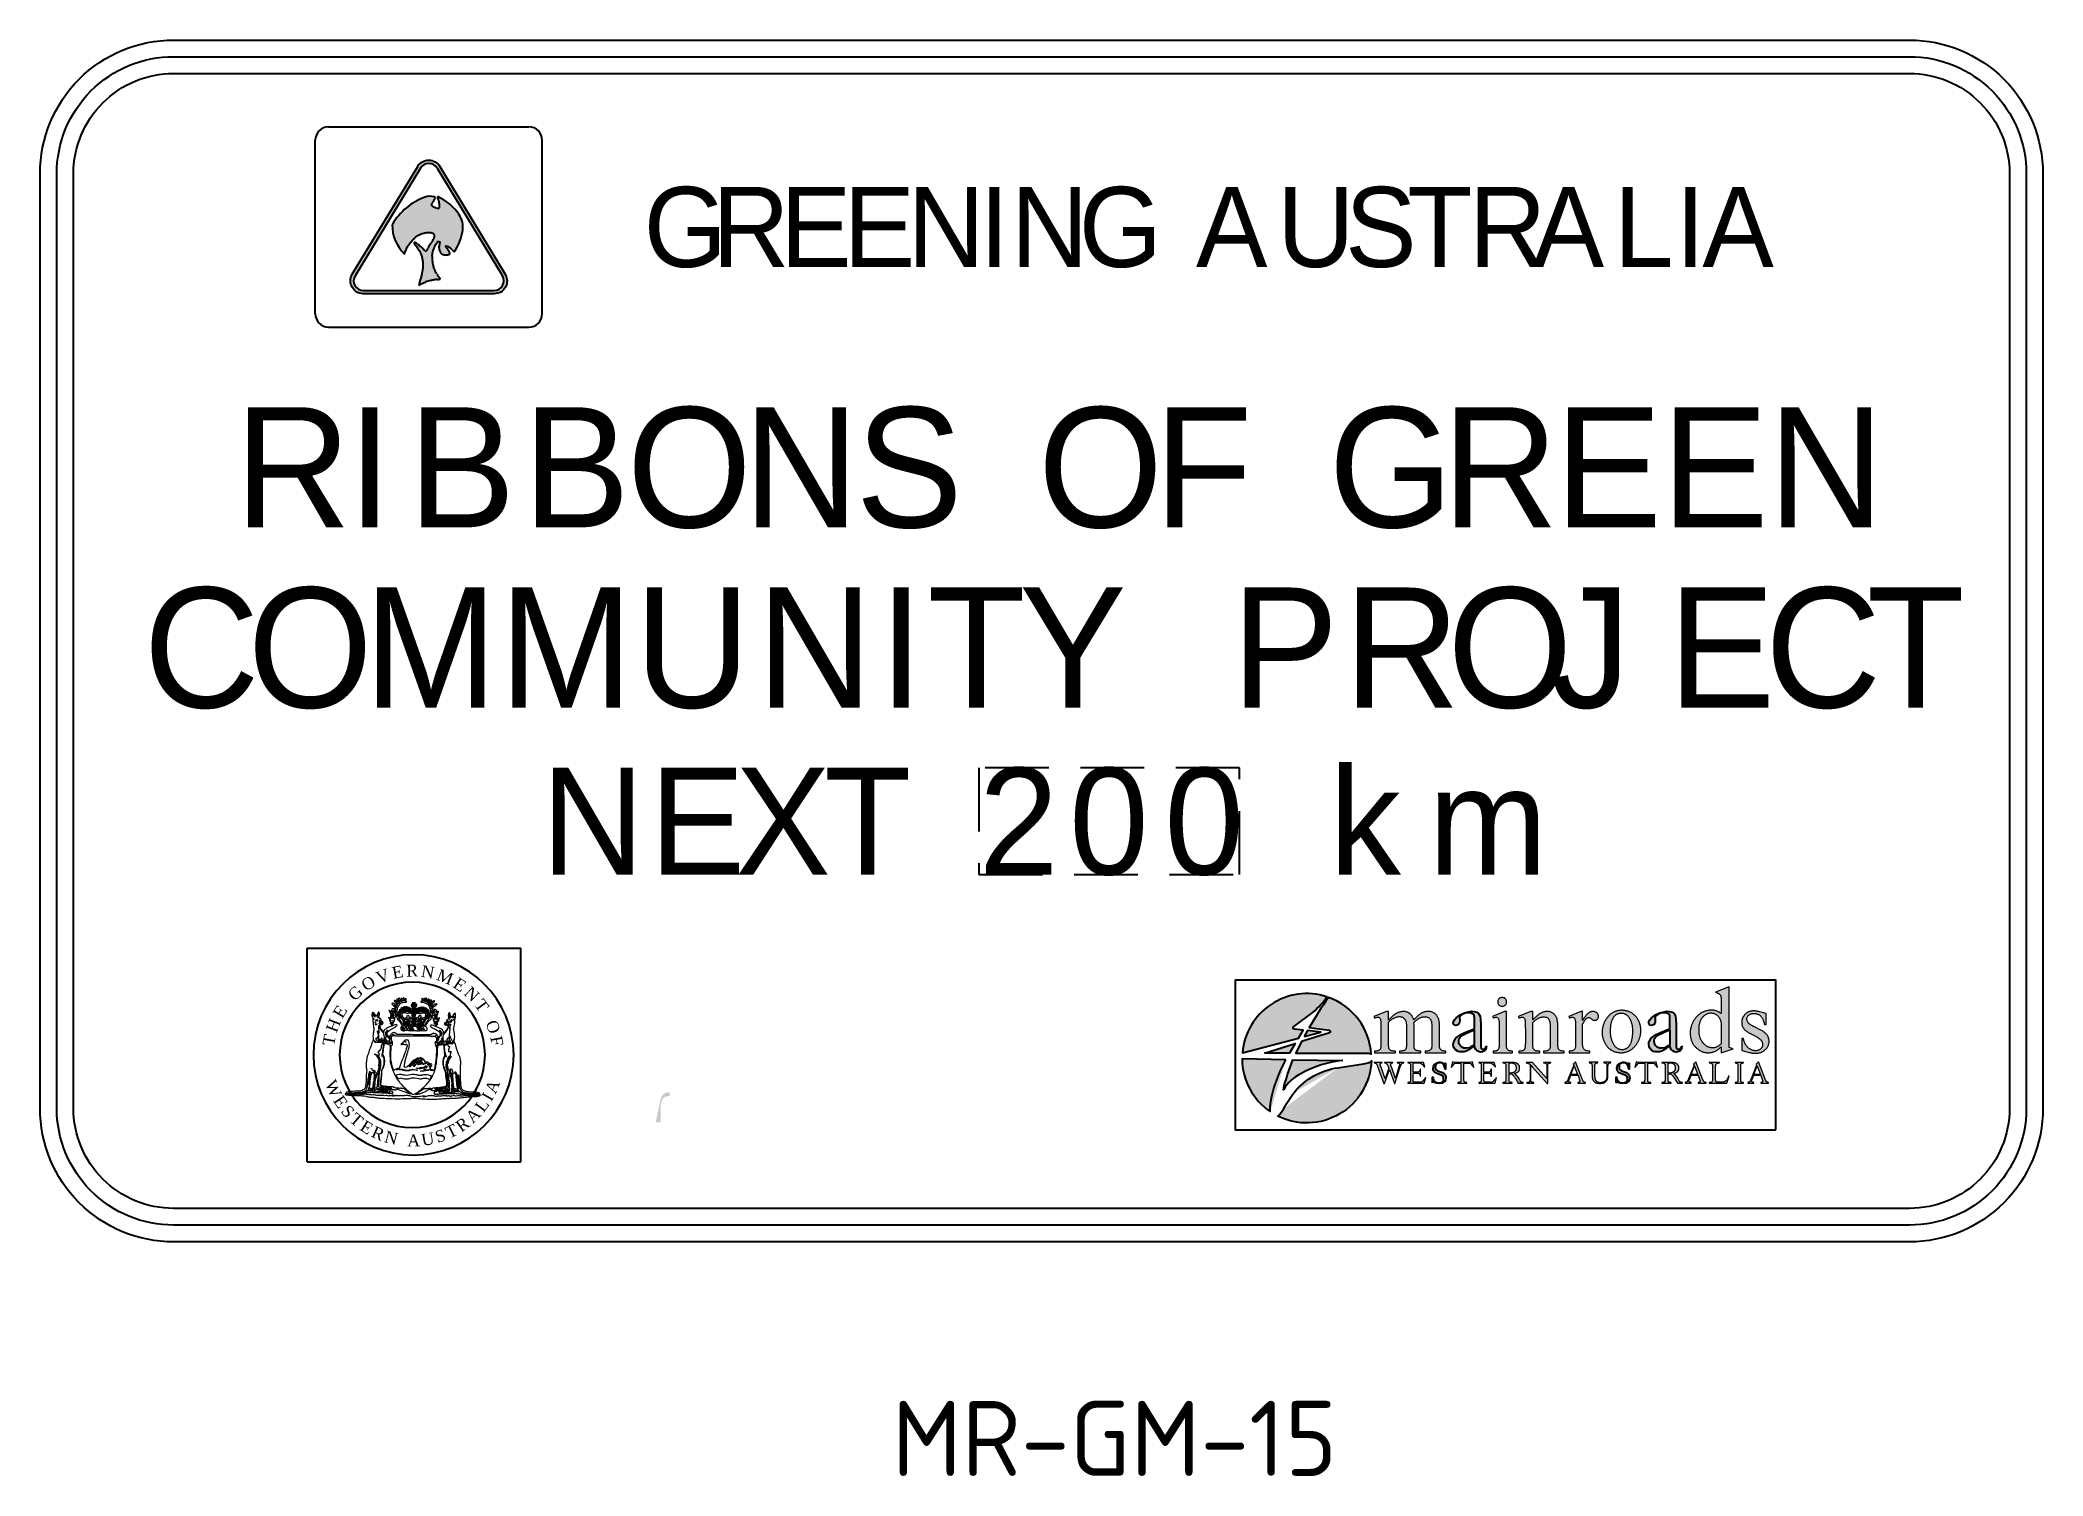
# Model space of a CAD drawing. Extents: x 85 to 285, y 126 to 270.
import ezdxf

# ---------------------------------------------------------------- set-up
doc = ezdxf.new("R2010")
doc.units = 0
doc.linetypes.add('HIDDEN', pattern=[9.525, 6.35, -3.175])
for name, color, linetype in [('L18', 4, 'CONTINUOUS'), ('L35', 3, 'CONTINUOUS'), ('T25', 1, 'CONTINUOUS')]:
    doc.layers.add(name, color=color, linetype=linetype)
doc.styles.add('DSERIES', font='Dseries.shx')
doc.styles.add('ISO', font='iso3098b.shx')
doc.styles.add('MESERIES', font='MEseries.shx')
doc.styles.add('Style 19', font='TIMES.TTF', dxfattribs={"width": 0.999999, "height": 1.659959})
doc.styles.add('Style 20', font='TIMES.TTF', dxfattribs={"width": 0.999999, "height": 1.659959})
doc.styles.add('Style 21', font='TIMES.TTF', dxfattribs={"width": 0.999999, "height": 1.659959})
doc.styles.add('Style 22', font='TIMES.TTF', dxfattribs={"width": 0.999999, "height": 1.659959})
doc.styles.add('Style 23', font='TIMES.TTF', dxfattribs={"width": 0.999999, "height": 1.659959})
doc.styles.add('Style 24', font='TIMES.TTF', dxfattribs={"width": 0.999999, "height": 1.659959})
doc.styles.add('Style 25', font='TIMES.TTF', dxfattribs={"width": 0.999999, "height": 1.659959})
doc.styles.add('Style 27', font='TIMES.TTF', dxfattribs={"width": 0.999999, "height": 1.659959})
doc.styles.add('Style 28', font='TIMES.TTF', dxfattribs={"width": 0.999999, "height": 1.659959})
doc.styles.add('Style 29', font='TIMES.TTF', dxfattribs={"width": 0.999999, "height": 1.659959})
doc.styles.add('Style 30', font='TIMES.TTF', dxfattribs={"width": 0.999999, "height": 1.659959})
doc.styles.add('Style 31', font='TIMES.TTF', dxfattribs={"width": 0.999999, "height": 1.659959})
doc.styles.add('Style 32', font='TIMES.TTF', dxfattribs={"width": 0.999999, "height": 1.659959})
doc.styles.add('Style 33', font='TIMES.TTF', dxfattribs={"width": 0.999999, "height": 1.659959})
doc.styles.add('Style 34', font='TIMES.TTF', dxfattribs={"width": 0.999999, "height": 1.659959})
doc.styles.add('Style 35', font='TIMES.TTF', dxfattribs={"width": 0.999999, "height": 1.659959})
doc.styles.add('Style 36', font='TIMES.TTF', dxfattribs={"width": 0.999999, "height": 1.659959})
doc.styles.add('Style 37', font='TIMES.TTF', dxfattribs={"width": 0.999999, "height": 1.659959})
doc.styles.add('Style 38', font='TIMES.TTF', dxfattribs={"width": 0.999999, "height": 1.659959})
doc.styles.add('Style 40', font='TIMES.TTF', dxfattribs={"width": 0.999999, "height": 1.660379})
doc.styles.add('Style 41', font='TIMES.TTF', dxfattribs={"width": 0.999999, "height": 1.660379})
doc.styles.add('Style 42', font='TIMES.TTF', dxfattribs={"width": 0.999999, "height": 1.660379})
doc.styles.add('Style 43', font='TIMES.TTF', dxfattribs={"width": 0.999999, "height": 1.660379})
doc.styles.add('Style 44', font='TIMES.TTF', dxfattribs={"width": 0.999999, "height": 1.660379})
doc.styles.add('Style 45', font='TIMES.TTF', dxfattribs={"width": 0.999999, "height": 1.660379})
doc.styles.add('Style 46', font='TIMES.TTF', dxfattribs={"width": 0.999999, "height": 1.660379})
doc.styles.add('Style 47', font='TIMES.TTF', dxfattribs={"width": 0.999999, "height": 1.660379})
doc.styles.add('Style 48', font='TIMES.TTF', dxfattribs={"width": 0.999999, "height": 1.660379})
doc.styles.add('Style 49', font='TIMES.TTF', dxfattribs={"width": 0.999999, "height": 1.660379})
doc.styles.add('Style 51', font='TIMES.TTF', dxfattribs={"width": 0.999999, "height": 1.660379})
doc.styles.add('Style 52', font='TIMES.TTF', dxfattribs={"width": 0.999999, "height": 1.660379})

msp = doc.modelspace()

# ---------------------------------------------------------------- texts
at = {"layer": 'T25', "color": 3, "style": 'ISO'}
msp.add_text('MR-GM-15', height=7.5, dxfattribs=at).set_placement((170.22, 126.24))

# ---------------------------------------------------------------- blocks, each defined once
blk = doc.blocks.new('BLK11')
at = {"layer": 'L35', "style": 'DSERIES'}
for s, p in [('N', (0, 0)), ('E', (10.84, 0)), ('X', (19.39, 0)), ('T', (28.24, 0))]:
    blk.add_text(s, height=10.67, dxfattribs=at).set_placement(p)
blk = doc.blocks.new('BLK12')
at = {"layer": 'L35', "style": 'DSERIES'}
for s, p in [('2', (0, 0)), ('0', (9.02, 0)), ('0', (18.53, 0))]:
    blk.add_text(s, height=10.67, dxfattribs=at).set_placement(p)
blk = doc.blocks.new('BLK13')
at = {"layer": 'L35', "style": 'MESERIES'}
for s, p in [('k', (0, 0)), ('m', (9.89, 0))]:
    blk.add_text(s, height=10.67, dxfattribs=at).set_placement(p)
blk = doc.blocks.new('BLK2')
at = {"layer": 'L35', "style": 'DSERIES'}
for s, p in [('S', (14.89, 0)), ('A', (0, 0)), ('U', (8.11, 0)), ('T', (21.08, 0)), ('R', (27.26, 0)), ('A', (33.62, 0)), ('L', (41.73, 0)), ('I', (47.89, 0)), ('A', (50.56, 0))]:
    blk.add_text(s, height=8, dxfattribs=at).set_placement(p)
blk = doc.blocks.new('BLK1')
at = {"layer": 'L35', "style": 'DSERIES'}
for s, p in [('G', (0, 0)), ('G', (43.45, 0)), ('R', (6.84, 0)), ('E', (13.62, 0)), ('E', (19.97, 0)), ('N', (26.33, 0)), ('I', (33.54, 0)), ('N', (36.67, 0))]:
    blk.add_text(s, height=8, dxfattribs=at).set_placement(p)
blk = doc.blocks.new('BLK6')
at = {"layer": 'L35', "style": 'DSERIES'}
for s, p in [('G', (0, 0)), ('R', (11.36, 0)), ('E', (22.6, 0)), ('E', (33.24, 0)), ('N', (43.89, 0))]:
    blk.add_text(s, height=12, dxfattribs=at).set_placement(p)
blk = doc.blocks.new('BLK5')
at = {"layer": 'L35', "style": 'DSERIES'}
for s, p in [('O', (0, 0)), ('F', (11.6, 0))]:
    blk.add_text(s, height=12, dxfattribs=at).set_placement(p)
blk = doc.blocks.new('BLK4')
at = {"layer": 'L35', "style": 'DSERIES'}
for s, p in [('O', (39.14, 0)), ('S', (61.98, 0)), ('R', (0, 0)), ('I', (11.24, 0)), ('B', (17.31, 0)), ('B', (28.74, 0)), ('N', (50.74, 0))]:
    blk.add_text(s, height=12, dxfattribs=at).set_placement(p)
blk = doc.blocks.new('BLK9')
at = {"layer": 'L35', "style": 'DSERIES'}
for s, p in [('O', (21.58, 0)), ('C', (53.29, 0)), ('P', (0, 0)), ('R', (11.24, 0)), ('J', (31.89, 0)), ('E', (43.61, 0)), ('T', (63.44, 0))]:
    blk.add_text(s, height=12, dxfattribs=at).set_placement(p)
blk = doc.blocks.new('BLK8')
at = {"layer": 'L35', "style": 'DSERIES'}
for s, p in [('C', (0, 0)), ('O', (10.41, 0)), ('M', (22, 0)), ('M', (35.52, 0)), ('U', (49.03, 0)), ('N', (61.23, 0)), ('I', (73.42, 0)), ('T', (78.28, 0)), ('Y', (87.45, 0))]:
    blk.add_text(s, height=12, dxfattribs=at).set_placement(p)
blk = doc.blocks.new('StateGovtLogo')
at = {"layer": 'L18'}
for points in [[(28.26, 15.24), (28.26, 7.47), (21.95, 1.17), (14.18, 1.17), (6.41, 1.17), (0.1, 7.47), (0.1, 15.24), (0.1, 23.02), (6.41, 29.32), (14.18, 29.32), (21.95, 29.32), (28.26, 23.02), (28.26, 15.24)], [(24.23, 15.24), (24.23, 9.6), (19.65, 5.03), (14.01, 5.03), (8.37, 5.03), (3.8, 9.6), (3.8, 15.24), (3.8, 20.88), (8.37, 25.46), (14.01, 25.46), (19.65, 25.46), (24.23, 20.88), (24.23, 15.24)]]:
    blk.add_open_spline(points, degree=3, knots=[0, 0, 0, 0, 1, 1, 1, 2, 2, 2, 3, 3, 3, 4, 4, 4, 4], dxfattribs=at)
at = {"layer": 'L18', "lineweight": 0}
for points, knots in [([(17.88, 20.42), (17.88, 20.38), (17.82, 20.36), (17.79, 20.35), (17.76, 20.28), (17.76, 20.21), (17.75, 20.14), (17.73, 20), (17.65, 19.91), (17.54, 19.86), (17.56, 19.81), (17.51, 19.79), (17.51, 19.75), (17.49, 19.65), (17.57, 19.56), (17.56, 19.48), (17.48, 19.55), (17.44, 19.66), (17.46, 19.77), (17.41, 19.78), (17.42, 19.63), (17.44, 19.59), (17.39, 19.5), (17.53, 19.48), (17.48, 19.4), (17.45, 19.39), (17.45, 19.43), (17.42, 19.43), (17.39, 19.57), (17.35, 19.67), (17.37, 19.79), (17.34, 19.75), (17.33, 19.67), (17.34, 19.59), (17.35, 19.48), (17.42, 19.4), (17.41, 19.33), (17.33, 19.31), (17.35, 19.38), (17.34, 19.4), (17.33, 19.46), (17.29, 19.52), (17.29, 19.59), (17.28, 19.7), (17.33, 19.78), (17.3, 19.85), (17.21, 19.81), (17.26, 19.74), (17.24, 19.65), (17.26, 19.63), (17.26, 19.57), (17.24, 19.55), (17.2, 19.55), (17.21, 19.58), (17.18, 19.6), (17.19, 19.69), (17.21, 19.76), (17.22, 19.86), (17.1, 19.86), (17.13, 19.66), (17.14, 19.56), (17.05, 19.59), (17.1, 19.76), (17.11, 19.85), (17.01, 19.9), (17, 19.95), (16.98, 20.07), (16.97, 20.12), (16.95, 20.18), (16.94, 20.23), (16.94, 20.32), (16.95, 20.39), (16.92, 20.45), (16.88, 20.5), (16.74, 20.53), (16.67, 20.46), (16.66, 20.41), (16.64, 20.36), (16.64, 20.31), (16.56, 20.21), (16.46, 20.13), (16.36, 20.06), (16.32, 19.96), (16.25, 19.91), (16.2, 19.84), (16.16, 19.78), (16.13, 19.71), (16.09, 19.65), (16.07, 19.61), (16.02, 19.59), (16, 19.55), (15.97, 19.51), (15.95, 19.46), (15.93, 19.41), (15.9, 19.34), (15.81, 19.3), (15.78, 19.22), (15.87, 19.2), (15.95, 19.18), (16.02, 19.14), (16.07, 19.03), (16.12, 18.91), (16.09, 18.78), (16.05, 18.74), (16.02, 18.69), (15.98, 18.65), (15.91, 18.62), (15.77, 18.63), (15.71, 18.66), (15.62, 18.63), (15.54, 18.61), (15.46, 18.65), (15.38, 18.59), (15.26, 18.59), (15.16, 18.65), (15.09, 18.64), (15.03, 18.62), (14.97, 18.63), (14.94, 18.64), (14.92, 18.66), (14.9, 18.66), (14.87, 18.66), (14.84, 18.63), (14.81, 18.63), (14.77, 18.62), (14.7, 18.62), (14.65, 18.63), (14.61, 18.65), (14.57, 18.68), (14.52, 18.68), (14.48, 18.68), (14.44, 18.65), (14.41, 18.65), (14.37, 18.64), (14.34, 18.67), (14.28, 18.68), (14.22, 18.69), (14.22, 18.66), (14.18, 18.65), (14.1, 18.61), (14.02, 18.64), (13.95, 18.68), (13.84, 18.65), (13.74, 18.61), (13.66, 18.69), (13.56, 18.64), (13.41, 18.64), (13.34, 18.71), (13.24, 18.67), (13.13, 18.64), (13.04, 18.7), (12.93, 18.65), (12.77, 18.62), (12.62, 18.65), (12.45, 18.73), (12.31, 18.98), (12.44, 19.18), (12.48, 19.24), (12.57, 19.25), (12.65, 19.28), (12.65, 19.34), (12.6, 19.35), (12.57, 19.39), (12.49, 19.48), (12.43, 19.62), (12.35, 19.74), (12.28, 19.85), (12.19, 19.97), (12.13, 20.07), (12.1, 20.11), (12.09, 20.15), (12.06, 20.18), (11.99, 20.26), (11.89, 20.29), (11.86, 20.38), (11.84, 20.42), (11.87, 20.47), (11.86, 20.51), (11.85, 20.57), (11.78, 20.62), (11.72, 20.65), (11.61, 20.67), (11.58, 20.61), (11.55, 20.54), (11.61, 20.36), (11.53, 20.19), (11.5, 20.04), (11.48, 19.95), (11.45, 19.89), (11.37, 19.89), (11.38, 19.75), (11.31, 19.65), (11.27, 19.51), (11.25, 19.52), (11.23, 19.52), (11.21, 19.53), (11.23, 19.58), (11.3, 19.64), (11.32, 19.72), (11.34, 19.76), (11.36, 19.85), (11.3, 19.88), (11.25, 19.86), (11.28, 19.83), (11.27, 19.79), (11.26, 19.68), (11.18, 19.58), (11.17, 19.48), (11.14, 19.44), (11.09, 19.37), (11.05, 19.43), (11.08, 19.49), (11.14, 19.54), (11.18, 19.61), (11.19, 19.63), (11.16, 19.63), (11.17, 19.64), (11.22, 19.69), (11.22, 19.78), (11.19, 19.86), (11.15, 19.72), (11.14, 19.51), (11.02, 19.48), (11.06, 19.59), (11.18, 19.68), (11.12, 19.83), (11.06, 19.77), (11.1, 19.61), (10.99, 19.58), (10.98, 19.66), (11.1, 19.72), (11.03, 19.82), (11, 19.74), (10.98, 19.62), (10.89, 19.62), (10.88, 19.68), (10.91, 19.69), (10.95, 19.7), (10.98, 19.78), (11.01, 19.89), (10.9, 19.92), (10.8, 20.04), (10.84, 20.25), (10.74, 20.39), (10.71, 20.42), (10.67, 20.43), (10.67, 20.48), (10.75, 20.54), (10.83, 20.42), (10.89, 20.43), (10.97, 20.45), (10.93, 20.59), (10.96, 20.66), (11, 20.67), (10.99, 20.63), (11.02, 20.64), (11.14, 20.66), (11.17, 20.86), (11.13, 20.94), (11.1, 20.88), (11.13, 20.77), (11.06, 20.71), (11.04, 20.7), (11.05, 20.73), (11.03, 20.74), (11, 20.73), (10.99, 20.69), (10.95, 20.71), (10.95, 20.73), (10.94, 20.73), (10.95, 20.76), (10.95, 20.78), (10.99, 20.77), (11, 20.78), (11.01, 20.82), (11.04, 20.87), (11.02, 20.93), (11.01, 20.97), (10.96, 20.98), (10.94, 21.01), (10.85, 21.14), (10.85, 21.42), (10.71, 21.48), (10.84, 21.54), (10.9, 21.37), (11.03, 21.39), (11.08, 21.49), (11.12, 21.61), (11.2, 21.7), (11.3, 21.69), (11.4, 21.74), (11.48, 21.7), (11.59, 21.67), (11.6, 21.52), (11.67, 21.43), (11.66, 21.41), (11.68, 21.4), (11.67, 21.38), (11.71, 21.33), (11.7, 21.22), (11.76, 21.2), (11.81, 21.23), (11.78, 21.29), (11.77, 21.34), (11.77, 21.42), (11.79, 21.5), (11.77, 21.54), (11.75, 21.58), (11.69, 21.61), (11.66, 21.65), (11.61, 21.71), (11.61, 21.77), (11.59, 21.85), (11.46, 22.05), (11.32, 22.26), (11.13, 22.4), (11.13, 22.43), (11.12, 22.45), (11.13, 22.48), (11.18, 22.52), (11.22, 22.54), (11.31, 22.53), (11.54, 22.51), (11.63, 22.29), (11.66, 22.04), (11.66, 22), (11.65, 21.96), (11.66, 21.92), (11.68, 21.87), (11.74, 21.83), (11.79, 21.82), (11.83, 21.84), (11.83, 21.9), (11.85, 21.94), (11.83, 22.03), (11.75, 22.06), (11.74, 22.16), (11.74, 22.21), (11.76, 22.26), (11.76, 22.31), (11.74, 22.46), (11.66, 22.62), (11.59, 22.69), (11.54, 22.73), (11.42, 22.77), (11.44, 22.85), (11.45, 22.93), (11.56, 22.9), (11.62, 22.88), (11.74, 22.83), (11.85, 22.67), (11.86, 22.54), (11.86, 22.47), (11.83, 22.39), (11.85, 22.31), (11.85, 22.26), (11.95, 22.12), (11.97, 22.24), (11.88, 22.35), (11.99, 22.5), (11.98, 22.64), (11.98, 22.7), (11.96, 22.75), (11.94, 22.8), (11.9, 22.9), (11.77, 22.96), (11.82, 23.1), (11.89, 23.12), (11.95, 23.08), (11.99, 23.05), (12.04, 23), (12.09, 22.93), (12.1, 22.84), (12.12, 22.67), (12.03, 22.55), (12.07, 22.45), (12.19, 22.42), (12.17, 22.53), (12.17, 22.57), (12.19, 22.66), (12.23, 22.73), (12.23, 22.82), (12.22, 22.99), (12.06, 23.05), (12.08, 23.2), (12.21, 23.25), (12.31, 23.11), (12.33, 23.01), (12.37, 22.84), (12.25, 22.71), (12.34, 22.62), (12.41, 22.64), (12.44, 22.71), (12.45, 22.76), (12.5, 22.91), (12.38, 23.09), (12.47, 23.24), (12.57, 23.23), (12.6, 23.16), (12.62, 23.09), (12.64, 22.96), (12.53, 22.87), (12.58, 22.75), (12.64, 22.73), (12.66, 22.8), (12.69, 22.82), (12.71, 22.9), (12.74, 22.97), (12.73, 23.07), (12.72, 23.16), (12.68, 23.24), (12.79, 23.25), (12.79, 23.25), (12.8, 23.25), (12.8, 23.25), (12.98, 23.15), (12.77, 22.96), (12.82, 22.8), (12.85, 22.79), (12.88, 22.82), (12.89, 22.84), (12.98, 22.93), (12.95, 23.17), (13.13, 23.16), (13.16, 23.12), (13.17, 23.07), (13.15, 23.02), (13.07, 22.99), (12.99, 22.88), (13.06, 22.8), (13.12, 22.81), (13.17, 22.8), (13.21, 22.78), (13.22, 22.73), (13.2, 22.71), (13.21, 22.65), (13.05, 22.65), (12.89, 22.64), (12.74, 22.62), (12.58, 22.59), (12.43, 22.52), (12.32, 22.43), (12.23, 22.34), (12.16, 22.24), (12.09, 22.13), (11.92, 21.88), (11.88, 21.54), (11.9, 21.25), (11.91, 21.16), (11.94, 21.08), (11.93, 20.99), (11.98, 20.85), (12.02, 20.71), (12.07, 20.58), (12.11, 20.48), (12.15, 20.39), (12.2, 20.29), (12.24, 20.2), (12.29, 20.11), (12.34, 20.02), (12.4, 19.92), (12.48, 19.83), (12.55, 19.73), (12.61, 19.64), (12.68, 19.54), (12.76, 19.46), (12.8, 19.47), (12.82, 19.5), (12.83, 19.53), (12.85, 19.7), (12.71, 19.92), (12.67, 20.06), (12.58, 20.18), (12.55, 20.36), (12.43, 20.47), (12.35, 20.44), (12.27, 20.44), (12.22, 20.47), (12.19, 20.5), (12.16, 20.52), (12.15, 20.55), (12.13, 20.61), (12.17, 20.69), (12.16, 20.74), (12.14, 20.79), (12.08, 20.81), (12.06, 20.88), (12.05, 20.96), (12.08, 21.01), (12.1, 21.06), (12.1, 21.1), (12.07, 21.12), (12.06, 21.14), (12.02, 21.26), (12.12, 21.32), (12.16, 21.39), (12.14, 21.54), (12.26, 21.63), (12.38, 21.68), (12.42, 21.79), (12.47, 21.89), (12.59, 21.89), (12.63, 21.89), (12.66, 21.86), (12.69, 21.87), (12.74, 21.88), (12.74, 21.94), (12.76, 21.97), (12.81, 21.97), (12.85, 22), (12.9, 21.99), (12.94, 21.99), (12.97, 21.97), (13, 21.97), (13.06, 21.98), (13.11, 22.02), (13.16, 22.02), (13.25, 22.02), (13.31, 21.97), (13.38, 21.9), (13.47, 21.93), (13.61, 21.92), (13.65, 21.82), (13.79, 21.84), (13.88, 21.76), (13.92, 21.67), (14.01, 21.76), (14.09, 21.91), (14.1, 22.03), (14.02, 22.09), (13.96, 21.97), (13.88, 21.98), (13.85, 22.1), (13.89, 22.27), (13.88, 22.37), (13.98, 22.36), (14.03, 22.31), (14.12, 22.29), (14.12, 22.41), (14.02, 22.47), (13.99, 22.57), (14.2, 22.56), (14.37, 22.59), (14.53, 22.53), (14.51, 22.46), (14.43, 22.4), (14.4, 22.31), (14.47, 22.31), (14.54, 22.37), (14.63, 22.38), (14.65, 22.32), (14.63, 22.23), (14.62, 22.16), (14.62, 22.09), (14.63, 22.03), (14.59, 21.98), (14.5, 21.97), (14.44, 22.1), (14.36, 22.03), (14.37, 21.9), (14.43, 21.84), (14.49, 21.76), (14.49, 21.69), (14.51, 21.64), (14.55, 21.64), (14.58, 21.64), (14.59, 21.68), (14.62, 21.7), (14.67, 21.75), (14.74, 21.75), (14.81, 21.75), (14.85, 21.77), (14.85, 21.81), (14.88, 21.84), (14.95, 21.89), (15.04, 21.9), (15.12, 21.87), (15.17, 21.93), (15.26, 21.98), (15.35, 21.95), (15.39, 21.94), (15.42, 21.9), (15.46, 21.89), (15.58, 21.96), (15.72, 21.95), (15.78, 21.83), (15.84, 21.83), (15.86, 21.8), (15.94, 21.81), (16, 21.78), (16.07, 21.74), (16.09, 21.68), (16.1, 21.67), (16.09, 21.63), (16.09, 21.63), (16.12, 21.59), (16.2, 21.59), (16.22, 21.57), (16.27, 21.55), (16.31, 21.51), (16.32, 21.46), (16.33, 21.41), (16.3, 21.33), (16.32, 21.28), (16.36, 21.22), (16.43, 21.19), (16.41, 21.08), (16.41, 21.05), (16.37, 21.03), (16.37, 20.99), (16.37, 20.96), (16.39, 20.94), (16.41, 20.91), (16.44, 20.81), (16.39, 20.73), (16.32, 20.68), (16.34, 20.52), (16.28, 20.42), (16.15, 20.42), (16.12, 20.42), (16.09, 20.43), (16.06, 20.43), (15.99, 20.42), (15.97, 20.31), (15.97, 20.24), (15.95, 20.22), (15.94, 20.19), (15.9, 20.18), (15.81, 20), (15.64, 19.74), (15.6, 19.51), (15.6, 19.46), (15.61, 19.38), (15.65, 19.35), (15.75, 19.4), (15.79, 19.53), (15.87, 19.61), (15.94, 19.79), (16.09, 19.89), (16.16, 20.09), (16.26, 20.19), (16.31, 20.34), (16.37, 20.48), (16.52, 20.71), (16.55, 21.03), (16.55, 21.31), (16.55, 21.39), (16.52, 21.46), (16.52, 21.54), (16.51, 21.58), (16.52, 21.63), (16.51, 21.68), (16.5, 21.74), (16.47, 21.81), (16.45, 21.88), (16.38, 22.08), (16.28, 22.25), (16.13, 22.39), (16.03, 22.45), (15.93, 22.48), (15.81, 22.53), (15.75, 22.55), (15.7, 22.57), (15.64, 22.59), (15.52, 22.63), (15.35, 22.65), (15.22, 22.67), (15.22, 22.71), (15.21, 22.74), (15.22, 22.77), (15.29, 22.8), (15.35, 22.77), (15.39, 22.82), (15.41, 22.93), (15.32, 22.99), (15.32, 23.07), (15.32, 23.15), (15.39, 23.19), (15.44, 23.14), (15.52, 23.06), (15.4, 22.69), (15.64, 22.75), (15.71, 22.82), (15.6, 22.89), (15.59, 22.98), (15.57, 23.07), (15.61, 23.1), (15.64, 23.18), (15.71, 23.2), (15.72, 23.16), (15.75, 23.12), (15.74, 23.05), (15.72, 22.98), (15.74, 22.89), (15.76, 22.82), (15.8, 22.69), (15.85, 22.69), (15.91, 22.68), (15.91, 22.75), (15.93, 22.78), (15.89, 22.91), (15.8, 23.08), (15.9, 23.21), (15.97, 23.24), (16.01, 23.19), (16.04, 23.16), (15.99, 22.97), (15.94, 22.77), (16.04, 22.62), (16.07, 22.6), (16.1, 22.57), (16.15, 22.58), (16.15, 22.66), (16.12, 22.78), (16.13, 22.85), (16.13, 22.88), (16.16, 23), (16.18, 23.02), (16.2, 23.05), (16.31, 23.1), (16.36, 23.09), (16.42, 23.08), (16.4, 22.98), (16.37, 22.94), (16.36, 22.9), (16.31, 22.88), (16.28, 22.84), (16.25, 22.79), (16.22, 22.72), (16.22, 22.67), (16.22, 22.62), (16.28, 22.56), (16.29, 22.52), (16.31, 22.45), (16.28, 22.32), (16.41, 22.32), (16.46, 22.45), (16.36, 22.57), (16.39, 22.72), (16.4, 22.76), (16.45, 22.83), (16.48, 22.87), (16.49, 22.89), (16.6, 22.96), (16.62, 22.96), (16.7, 22.96), (16.73, 22.9), (16.7, 22.84), (16.68, 22.78), (16.6, 22.71), (16.55, 22.62), (16.55, 22.61), (16.54, 22.59), (16.54, 22.58), (16.53, 22.57), (16.52, 22.55), (16.52, 22.54), (16.49, 22.45), (16.54, 22.35), (16.53, 22.28), (16.52, 22.22), (16.47, 22.17), (16.48, 22.11), (16.51, 22.02), (16.61, 22.1), (16.63, 22.15), (16.63, 22.32), (16.65, 22.42), (16.7, 22.6), (16.73, 22.61), (16.74, 22.67), (16.77, 22.7), (16.77, 22.7), (16.8, 22.71), (16.81, 22.72), (16.83, 22.73), (16.84, 22.75), (16.85, 22.76), (16.86, 22.77), (16.88, 22.76), (16.89, 22.77), (16.91, 22.78), (16.91, 22.8), (16.92, 22.8), (16.94, 22.81), (16.97, 22.82), (17, 22.83), (17.09, 22.87), (17.13, 22.87), (17.17, 22.79), (17.05, 22.61), (16.79, 22.49), (16.78, 22.27), (16.74, 22.2), (16.76, 22.12), (16.74, 22.04), (16.71, 21.97), (16.64, 21.93), (16.61, 21.86), (16.62, 21.83), (16.62, 21.75), (16.64, 21.7), (16.78, 21.69), (16.79, 21.85), (16.81, 21.96), (16.86, 22.16), (16.99, 22.26), (17.15, 22.35), (17.27, 22.36), (17.43, 22.46), (17.49, 22.35), (17.47, 22.3), (17.41, 22.31), (17.36, 22.29), (17.26, 22.26), (17.24, 22.15), (17.15, 22.07), (17.09, 22.02), (17, 21.99), (16.98, 21.95), (16.91, 21.85), (16.92, 21.7), (16.86, 21.59), (16.82, 21.53), (16.73, 21.5), (16.72, 21.43), (16.69, 21.31), (16.71, 21.22), (16.71, 21.12), (16.78, 21.14), (16.78, 21.23), (16.83, 21.26), (16.83, 21.35), (16.87, 21.38), (16.91, 21.45), (16.93, 21.5), (16.94, 21.55), (16.98, 21.57), (17, 21.58), (17.07, 21.62), (17.09, 21.62), (17.11, 21.62), (17.17, 21.61), (17.21, 21.61), (17.29, 21.59), (17.35, 21.57), (17.39, 21.54), (17.45, 21.47), (17.44, 21.34), (17.52, 21.3), (17.6, 21.31), (17.63, 21.37), (17.71, 21.38), (17.75, 21.3), (17.65, 21.23), (17.62, 21.14), (17.58, 21.01), (17.62, 20.86), (17.49, 20.85), (17.46, 20.75), (17.6, 20.73), (17.55, 20.65), (17.47, 20.69), (17.48, 20.81), (17.41, 20.85), (17.36, 20.77), (17.48, 20.71), (17.47, 20.65), (17.37, 20.64), (17.39, 20.78), (17.34, 20.87), (17.28, 20.83), (17.35, 20.73), (17.36, 20.67), (17.39, 20.65), (17.43, 20.6), (17.43, 20.57), (17.39, 20.52), (17.34, 20.57), (17.34, 20.62), (17.3, 20.62), (17.29, 20.62), (17.26, 20.62), (17.23, 20.7), (17.22, 20.82), (17.22, 20.89), (17.08, 20.86), (17.23, 20.78), (17.19, 20.69), (17.14, 20.7), (17.13, 20.83), (17.14, 20.87), (17.12, 20.93), (17.06, 20.93), (17.03, 20.99), (17, 21.07), (17.07, 21.15), (17.01, 21.22), (16.94, 21.2), (16.92, 21.13), (16.87, 21.08), (16.88, 20.98), (16.83, 20.95), (16.81, 20.89), (16.74, 20.85), (16.66, 20.8), (16.68, 20.69), (16.77, 20.71), (16.8, 20.77), (16.87, 20.78), (16.99, 20.8), (17.11, 20.69), (17.17, 20.62), (17.21, 20.58), (17.26, 20.53), (17.29, 20.5), (17.32, 20.46), (17.32, 20.42), (17.36, 20.42), (17.42, 20.41), (17.45, 20.47), (17.49, 20.46), (17.55, 20.43), (17.55, 20.36), (17.61, 20.35), (17.69, 20.35), (17.76, 20.46), (17.88, 20.42)], [0, 0, 0, 0, 1, 1, 1, 2, 2, 2, 3, 3, 3, 4, 4, 4, 5, 5, 5, 6, 6, 6, 7, 7, 7, 8, 8, 8, 9, 9, 9, 10, 10, 10, 11, 11, 11, 12, 12, 12, 13, 13, 13, 14, 14, 14, 15, 15, 15, 16, 16, 16, 17, 17, 17, 18, 18, 18, 19, 19, 19, 20, 20, 20, 21, 21, 21, 22, 22, 22, 23, 23, 23, 24, 24, 24, 25, 25, 25, 26, 26, 26, 27, 27, 27, 28, 28, 28, 29, 29, 29, 30, 30, 30, 31, 31, 31, 32, 32, 32, 33, 33, 33, 34, 34, 34, 35, 35, 35, 36, 36, 36, 37, 37, 37, 38, 38, 38, 39, 39, 39, 40, 40, 40, 41, 41, 41, 42, 42, 42, 43, 43, 43, 44, 44, 44, 45, 45, 45, 46, 46, 46, 47, 47, 47, 48, 48, 48, 49, 49, 49, 50, 50, 50, 51, 51, 51, 52, 52, 52, 53, 53, 53, 54, 54, 54, 55, 55, 55, 56, 56, 56, 57, 57, 57, 58, 58, 58, 59, 59, 59, 60, 60, 60, 61, 61, 61, 62, 62, 62, 63, 63, 63, 64, 64, 64, 65, 65, 65, 66, 66, 66, 67, 67, 67, 68, 68, 68, 69, 69, 69, 70, 70, 70, 71, 71, 71, 72, 72, 72, 73, 73, 73, 74, 74, 74, 75, 75, 75, 76, 76, 76, 77, 77, 77, 78, 78, 78, 79, 79, 79, 80, 80, 80, 81, 81, 81, 82, 82, 82, 83, 83, 83, 84, 84, 84, 85, 85, 85, 86, 86, 86, 87, 87, 87, 88, 88, 88, 89, 89, 89, 90, 90, 90, 91, 91, 91, 92, 92, 92, 93, 93, 93, 94, 94, 94, 95, 95, 95, 96, 96, 96, 97, 97, 97, 98, 98, 98, 99, 99, 99, 100, 100, 100, 101, 101, 101, 102, 102, 102, 103, 103, 103, 104, 104, 104, 105, 105, 105, 106, 106, 106, 107, 107, 107, 108, 108, 108, 109, 109, 109, 110, 110, 110, 111, 111, 111, 112, 112, 112, 113, 113, 113, 114, 114, 114, 115, 115, 115, 116, 116, 116, 117, 117, 117, 118, 118, 118, 119, 119, 119, 120, 120, 120, 121, 121, 121, 122, 122, 122, 123, 123, 123, 124, 124, 124, 125, 125, 125, 126, 126, 126, 127, 127, 127, 128, 128, 128, 129, 129, 129, 130, 130, 130, 131, 131, 131, 132, 132, 132, 133, 133, 133, 134, 134, 134, 135, 135, 135, 136, 136, 136, 137, 137, 137, 138, 138, 138, 139, 139, 139, 140, 140, 140, 141, 141, 141, 142, 142, 142, 143, 143, 143, 144, 144, 144, 145, 145, 145, 146, 146, 146, 147, 147, 147, 148, 148, 148, 149, 149, 149, 150, 150, 150, 151, 151, 151, 152, 152, 152, 153, 153, 153, 154, 154, 154, 155, 155, 155, 156, 156, 156, 157, 157, 157, 158, 158, 158, 159, 159, 159, 160, 160, 160, 161, 161, 161, 162, 162, 162, 163, 163, 163, 164, 164, 164, 165, 165, 165, 166, 166, 166, 167, 167, 167, 168, 168, 168, 169, 169, 169, 170, 170, 170, 171, 171, 171, 172, 172, 172, 173, 173, 173, 174, 174, 174, 175, 175, 175, 176, 176, 176, 177, 177, 177, 178, 178, 178, 179, 179, 179, 180, 180, 180, 181, 181, 181, 182, 182, 182, 183, 183, 183, 184, 184, 184, 185, 185, 185, 186, 186, 186, 187, 187, 187, 188, 188, 188, 189, 189, 189, 190, 190, 190, 191, 191, 191, 192, 192, 192, 193, 193, 193, 194, 194, 194, 195, 195, 195, 196, 196, 196, 197, 197, 197, 198, 198, 198, 199, 199, 199, 200, 200, 200, 201, 201, 201, 202, 202, 202, 203, 203, 203, 204, 204, 204, 205, 205, 205, 206, 206, 206, 207, 207, 207, 208, 208, 208, 209, 209, 209, 210, 210, 210, 211, 211, 211, 212, 212, 212, 213, 213, 213, 214, 214, 214, 215, 215, 215, 216, 216, 216, 217, 217, 217, 218, 218, 218, 219, 219, 219, 220, 220, 220, 221, 221, 221, 222, 222, 222, 223, 223, 223, 224, 224, 224, 225, 225, 225, 226, 226, 226, 227, 227, 227, 228, 228, 228, 229, 229, 229, 230, 230, 230, 231, 231, 231, 232, 232, 232, 233, 233, 233, 234, 234, 234, 235, 235, 235, 236, 236, 236, 237, 237, 237, 238, 238, 238, 239, 239, 239, 240, 240, 240, 241, 241, 241, 242, 242, 242, 243, 243, 243, 244, 244, 244, 245, 245, 245, 246, 246, 246, 247, 247, 247, 248, 248, 248, 249, 249, 249, 250, 250, 250, 251, 251, 251, 252, 252, 252, 253, 253, 253, 254, 254, 254, 255, 255, 255, 256, 256, 256, 257, 257, 257, 258, 258, 258, 259, 259, 259, 260, 260, 260, 261, 261, 261, 262, 262, 262, 263, 263, 263, 264, 264, 264, 265, 265, 265, 266, 266, 266, 267, 267, 267, 268, 268, 268, 269, 269, 269, 270, 270, 270, 271, 271, 271, 272, 272, 272, 273, 273, 273, 274, 274, 274, 275, 275, 275, 276, 276, 276, 277, 277, 277, 278, 278, 278, 279, 279, 279, 280, 280, 280, 281, 281, 281, 282, 282, 282, 283, 283, 283, 284, 284, 284, 285, 285, 285, 286, 286, 286, 287, 287, 287, 288, 288, 288, 289, 289, 289, 290, 290, 290, 291, 291, 291, 292, 292, 292, 293, 293, 293, 294, 294, 294, 295, 295, 295, 296, 296, 296, 297, 297, 297, 298, 298, 298, 299, 299, 299, 300, 300, 300, 301, 301, 301, 302, 302, 302, 303, 303, 303, 304, 304, 304, 305, 305, 305, 306, 306, 306, 307, 307, 307, 308, 308, 308, 309, 309, 309, 309]), ([(14.33, 22.33), (14.34, 22.38), (14.41, 22.4), (14.41, 22.45), (14.4, 22.54), (14.21, 22.52), (14.13, 22.51), (14.12, 22.44), (14.17, 22.41), (14.19, 22.35), (14.23, 22.34), (14.27, 22.33), (14.33, 22.33)], [0, 0, 0, 0, 1, 1, 1, 2, 2, 2, 3, 3, 3, 4, 4, 4, 4]), ([(23.59, 9.63), (23.59, 9.63), (23.59, 9.63), (23.59, 9.62), (23.58, 9.62), (23.58, 9.62), (23.58, 9.62), (23.58, 9.58), (23.56, 9.56), (23.56, 9.53), (23.48, 9.49), (23.4, 9.46), (23.32, 9.44), (23.11, 9.39), (22.81, 9.4), (22.56, 9.39), (22.49, 9.38), (22.41, 9.38), (22.33, 9.37), (22.02, 9.35), (21.65, 9.32), (21.4, 9.29), (21.11, 9.27), (20.85, 9.23), (20.57, 9.2), (20.36, 9.18), (20.17, 9.16), (19.94, 9.17), (19.78, 9.17), (19.6, 9.14), (19.44, 9.15), (19.38, 9.15), (19.32, 9.14), (19.26, 9.14), (19.2, 9.14), (19.15, 9.13), (19.1, 9.13), (19.05, 9.13), (19.01, 9.14), (18.97, 9.14), (18.92, 9.14), (18.87, 9.13), (18.82, 9.13), (18.78, 9.13), (18.74, 9.13), (18.7, 9.13), (18.61, 9.12), (18.52, 9.1), (18.43, 9.1), (18.33, 9.09), (18.24, 9.1), (18.14, 9.09), (17.83, 9.04), (17.56, 9.05), (17.28, 9.02), (17.28, 9.02), (17.28, 9.02), (17.27, 9.02), (17.27, 9.02), (17.27, 9.02), (17.27, 9.03), (17.07, 9.03), (16.84, 9.04), (16.61, 9.02), (16.61, 9.02), (16.61, 9.02), (16.6, 9.02), (16.6, 9.03), (16.59, 9.02), (16.59, 9.03), (16.2, 9.03), (15.91, 9.05), (15.58, 9.06), (15.24, 9.08), (14.91, 9.13), (14.55, 9.15), (14.38, 9.16), (14.2, 9.17), (14.03, 9.16), (13.86, 9.15), (13.71, 9.12), (13.55, 9.11), (13.4, 9.1), (13.24, 9.11), (13.08, 9.11), (12.93, 9.11), (12.76, 9.1), (12.6, 9.1), (12.45, 9.09), (12.29, 9.09), (12.13, 9.08), (11.95, 9.08), (11.74, 9.07), (11.55, 9.08), (11.01, 9.1), (10.55, 9.14), (10.01, 9.14), (9.97, 9.14), (9.93, 9.15), (9.89, 9.15), (9.85, 9.15), (9.81, 9.15), (9.77, 9.15), (9.68, 9.15), (9.6, 9.16), (9.51, 9.17), (9.33, 9.17), (9.14, 9.2), (8.96, 9.22), (8.79, 9.24), (8.62, 9.29), (8.44, 9.29), (8.29, 9.3), (8.07, 9.3), (7.89, 9.33), (7.79, 9.34), (7.69, 9.37), (7.6, 9.4), (7.51, 9.43), (7.41, 9.48), (7.31, 9.49), (7.21, 9.5), (7.09, 9.49), (6.97, 9.5), (6.87, 9.51), (6.77, 9.53), (6.67, 9.53), (6.58, 9.54), (6.48, 9.53), (6.39, 9.53), (6.17, 9.55), (5.96, 9.54), (5.78, 9.56), (5.45, 9.59), (5.18, 9.58), (4.88, 9.63), (4.85, 9.61), (4.78, 9.62), (4.74, 9.61), (4.68, 9.63), (4.64, 9.66), (4.59, 9.71), (4.59, 9.72), (4.59, 9.73), (4.59, 9.75), (4.65, 9.81), (4.78, 9.82), (4.72, 9.95), (4.75, 9.97), (4.79, 10.01), (4.83, 10.02), (5.03, 10.08), (5.33, 10.09), (5.51, 10.08), (5.55, 10.1), (5.58, 10.11), (5.62, 10.11), (6.02, 10.13), (6.42, 10.12), (6.79, 10.21), (6.9, 10.25), (7.01, 10.27), (7.12, 10.32), (7.17, 10.38), (7.23, 10.4), (7.28, 10.45), (7.42, 10.59), (7.43, 10.82), (7.48, 11), (7.47, 11.33), (7.53, 11.74), (7.54, 12.17), (7.54, 12.35), (7.54, 12.55), (7.56, 12.67), (7.57, 12.8), (7.61, 12.96), (7.6, 13.07), (7.59, 13.25), (7.54, 13.44), (7.54, 13.61), (7.54, 13.85), (7.52, 14.1), (7.55, 14.33), (7.58, 14.58), (7.61, 14.79), (7.68, 15.02), (7.71, 15.12), (7.75, 15.23), (7.79, 15.34), (7.83, 15.44), (7.88, 15.54), (7.91, 15.65), (7.93, 15.73), (7.94, 15.8), (7.96, 15.88), (7.98, 15.95), (7.99, 16.03), (8.02, 16.09), (8.06, 16.17), (8.11, 16.23), (8.15, 16.31), (8.16, 16.34), (8.16, 16.39), (8.18, 16.43), (8.19, 16.46), (8.22, 16.5), (8.23, 16.53), (8.27, 16.65), (8.29, 16.81), (8.34, 16.95), (8.38, 17.07), (8.49, 17.2), (8.51, 17.31), (8.53, 17.45), (8.51, 17.61), (8.5, 17.71), (8.47, 17.95), (8.48, 18.18), (8.54, 18.39), (8.54, 18.49), (8.57, 18.58), (8.58, 18.68), (8.61, 18.89), (8.58, 19.1), (8.55, 19.32), (8.54, 19.38), (8.52, 19.45), (8.52, 19.51), (8.52, 19.56), (8.53, 19.6), (8.53, 19.65), (8.52, 19.7), (8.5, 19.76), (8.49, 19.82), (8.47, 19.9), (8.47, 19.98), (8.46, 20.06), (8.44, 20.19), (8.46, 20.35), (8.45, 20.46), (8.37, 20.58), (8.34, 20.69), (8.33, 20.82), (8.33, 20.86), (8.32, 20.9), (8.33, 20.94), (8.33, 21.02), (8.4, 21.22), (8.45, 21.23), (8.5, 21.24), (8.54, 21.18), (8.58, 21.15), (8.66, 21.07), (8.75, 21), (8.79, 20.9), (8.82, 20.84), (8.82, 20.72), (8.87, 20.7), (8.93, 20.68), (9.04, 20.83), (9.06, 20.87), (9.14, 20.99), (9.16, 21.19), (9.27, 21.27), (9.33, 21.27), (9.34, 21.21), (9.36, 21.16), (9.38, 21.08), (9.44, 21), (9.42, 20.87), (9.35, 20.77), (9.34, 20.6), (9.28, 20.49), (9.23, 20.49), (9.16, 20.53), (9.12, 20.5), (9.16, 20.45), (9.23, 20.48), (9.28, 20.45), (9.34, 20.44), (9.38, 20.41), (9.45, 20.4), (9.46, 20.36), (9.5, 20.37), (9.53, 20.35), (9.58, 20.32), (9.59, 20.25), (9.64, 20.21), (9.55, 20.13), (9.62, 20.06), (9.69, 20), (9.76, 19.94), (9.88, 19.88), (9.91, 19.8), (9.93, 19.72), (9.87, 19.63), (9.82, 19.55), (9.75, 19.53), (9.69, 19.48), (9.61, 19.5), (9.57, 19.46), (9.49, 19.46), (9.44, 19.43), (9.43, 19.28), (9.51, 19.19), (9.55, 19.08), (9.56, 19.04), (9.56, 18.99), (9.58, 18.95), (9.61, 18.89), (9.69, 18.83), (9.74, 18.77), (9.79, 18.71), (9.87, 18.64), (9.89, 18.56), (9.9, 18.52), (9.86, 18.44), (9.94, 18.43), (9.92, 18.55), (10.02, 18.6), (10.04, 18.7), (10.11, 18.77), (10.16, 18.85), (10.27, 18.88), (10.33, 18.95), (10.41, 18.98), (10.51, 19.03), (10.57, 19.06), (10.64, 19.09), (10.7, 19.12), (10.85, 19.17), (11.06, 19.26), (11.22, 19.33), (11.3, 19.36), (11.38, 19.4), (11.48, 19.43), (11.57, 19.45), (11.7, 19.51), (11.79, 19.5), (11.83, 19.49), (11.88, 19.43), (11.89, 19.4), (11.89, 19.33), (11.81, 19.3), (11.76, 19.26), (11.7, 19.22), (11.65, 19.18), (11.6, 19.15), (11.48, 19.08), (11.36, 19.03), (11.26, 18.96), (11.16, 18.9), (11.04, 18.84), (10.93, 18.76), (10.83, 18.68), (10.71, 18.61), (10.62, 18.53), (10.58, 18.49), (10.51, 18.43), (10.49, 18.37), (10.44, 18.25), (10.52, 18.05), (10.57, 17.95), (10.58, 17.91), (10.6, 17.85), (10.63, 17.83), (10.65, 17.83), (10.75, 17.87), (10.8, 17.89), (10.86, 17.91), (10.91, 17.93), (10.96, 17.96), (10.97, 18.07), (11.03, 18.13), (11.11, 18.17), (11.08, 18.25), (11.16, 18.26), (11.2, 18.3), (11.24, 18.33), (11.26, 18.37), (11.29, 18.37), (11.32, 18.37), (11.35, 18.34), (11.37, 18.34), (11.41, 18.35), (11.44, 18.39), (11.47, 18.39), (11.52, 18.39), (11.55, 18.34), (11.58, 18.32), (11.64, 18.36), (11.72, 18.3), (11.69, 18.25), (11.73, 18.24), (11.75, 18.27), (11.77, 18.25), (11.8, 18.22), (11.78, 18.17), (11.79, 18.12), (12.21, 18.1), (12.76, 18.11), (13.24, 18.1), (13.61, 18.09), (14.08, 18.09), (14.39, 18.08), (14.75, 18.07), (15.07, 18.07), (15.53, 18.07), (15.89, 18.06), (16.3, 18.04), (16.66, 18.05), (16.7, 18.11), (16.69, 18.19), (16.76, 18.23), (16.79, 18.23), (16.81, 18.21), (16.84, 18.22), (16.89, 18.23), (16.9, 18.28), (16.94, 18.29), (17.02, 18.29), (17.04, 18.22), (17.1, 18.22), (17.13, 18.21), (17.17, 18.25), (17.19, 18.25), (17.25, 18.25), (17.36, 18.19), (17.38, 18.16), (17.4, 18.15), (17.39, 18.12), (17.41, 18.11), (17.43, 18.08), (17.47, 18.07), (17.49, 18.04), (17.51, 18.01), (17.49, 17.95), (17.53, 17.9), (17.55, 17.87), (17.62, 17.86), (17.66, 17.83), (17.71, 17.81), (17.75, 17.78), (17.81, 17.79), (17.87, 17.82), (17.87, 17.93), (17.89, 18.02), (17.91, 18.1), (17.96, 18.19), (17.94, 18.27), (17.91, 18.38), (17.81, 18.41), (17.77, 18.51), (17.48, 18.71), (17.21, 18.93), (16.84, 19.05), (16.77, 19.11), (16.68, 19.14), (16.6, 19.19), (16.48, 19.29), (16.55, 19.43), (16.71, 19.44), (16.74, 19.42), (16.78, 19.43), (16.82, 19.43), (16.94, 19.4), (17.06, 19.32), (17.18, 19.28), (17.24, 19.26), (17.3, 19.25), (17.36, 19.22), (17.41, 19.2), (17.46, 19.18), (17.52, 19.15), (17.68, 19.09), (17.82, 19.01), (17.95, 18.94), (18, 18.91), (18.06, 18.89), (18.1, 18.86), (18.31, 18.73), (18.49, 18.49), (18.45, 18.19), (18.51, 18.22), (18.5, 18.27), (18.5, 18.36), (18.68, 18.59), (18.91, 18.79), (19.02, 19.09), (19.04, 19.16), (19.07, 19.26), (19.05, 19.36), (18.91, 19.34), (18.79, 19.49), (18.63, 19.44), (18.54, 19.48), (18.52, 19.59), (18.52, 19.69), (18.61, 19.74), (18.76, 19.84), (18.83, 19.93), (18.86, 19.96), (18.88, 19.98), (18.88, 20.03), (18.87, 20.08), (18.83, 20.09), (18.83, 20.14), (18.9, 20.24), (19.06, 20.25), (19.16, 20.32), (19.05, 20.56), (18.95, 21.02), (19.21, 21.18), (19.26, 21.13), (19.3, 21.07), (19.32, 21), (19.36, 20.88), (19.4, 20.66), (19.51, 20.6), (19.64, 20.51), (19.66, 20.65), (19.7, 20.75), (19.77, 20.9), (19.86, 21.07), (20.03, 21.1), (20.08, 21.03), (20.09, 20.95), (20.09, 20.87), (20.09, 20.79), (20.1, 20.7), (20.09, 20.62), (20.08, 20.54), (20.05, 20.46), (20.03, 20.39), (19.99, 20.2), (20.01, 20), (19.99, 19.79), (19.99, 19.75), (19.96, 19.7), (19.96, 19.65), (19.94, 19.49), (19.93, 19.37), (19.9, 19.23), (19.87, 19.11), (19.83, 19), (19.82, 18.89), (19.82, 18.78), (19.84, 18.71), (19.87, 18.61), (19.88, 18.56), (19.89, 18.52), (19.9, 18.47), (19.95, 18.19), (19.98, 17.89), (19.96, 17.6), (19.95, 17.48), (19.89, 17.34), (19.9, 17.23), (19.91, 17.09), (19.97, 17), (20.01, 16.9), (20.05, 16.8), (20.08, 16.69), (20.11, 16.58), (20.15, 16.43), (20.21, 16.26), (20.24, 16.12), (20.28, 15.97), (20.35, 15.86), (20.38, 15.74), (20.44, 15.57), (20.46, 15.38), (20.53, 15.24), (20.6, 15.11), (20.68, 15), (20.72, 14.87), (20.74, 14.8), (20.76, 14.71), (20.78, 14.63), (20.8, 14.52), (20.82, 14.42), (20.83, 14.31), (20.85, 14.08), (20.8, 13.84), (20.79, 13.61), (20.78, 13.38), (20.79, 13.27), (20.79, 13.09), (20.79, 12.9), (20.82, 12.69), (20.8, 12.46), (20.79, 12.31), (20.8, 12.12), (20.79, 11.93), (20.79, 11.72), (20.8, 11.5), (20.83, 11.34), (20.8, 10.97), (20.87, 10.59), (21.03, 10.36), (21.15, 10.26), (21.24, 10.21), (21.41, 10.16), (21.47, 10.14), (21.54, 10.11), (21.59, 10.09), (21.67, 10.07), (21.73, 10.07), (21.82, 10.07), (21.86, 10.06), (21.9, 10.05), (21.95, 10.04), (22.11, 10.03), (22.27, 10.02), (22.44, 10.01), (22.6, 10), (22.75, 10.01), (22.9, 9.99), (22.93, 9.99), (22.97, 9.97), (23.01, 9.96), (23.06, 9.96), (23.1, 9.96), (23.15, 9.95), (23.29, 9.92), (23.46, 9.93), (23.52, 9.79), (23.51, 9.76), (23.5, 9.74), (23.5, 9.7), (23.52, 9.67), (23.57, 9.66), (23.59, 9.63)], [0, 0, 0, 0, 1, 1, 1, 2, 2, 2, 3, 3, 3, 4, 4, 4, 5, 5, 5, 6, 6, 6, 7, 7, 7, 8, 8, 8, 9, 9, 9, 10, 10, 10, 11, 11, 11, 12, 12, 12, 13, 13, 13, 14, 14, 14, 15, 15, 15, 16, 16, 16, 17, 17, 17, 18, 18, 18, 19, 19, 19, 20, 20, 20, 21, 21, 21, 22, 22, 22, 23, 23, 23, 24, 24, 24, 25, 25, 25, 26, 26, 26, 27, 27, 27, 28, 28, 28, 29, 29, 29, 30, 30, 30, 31, 31, 31, 32, 32, 32, 33, 33, 33, 34, 34, 34, 35, 35, 35, 36, 36, 36, 37, 37, 37, 38, 38, 38, 39, 39, 39, 40, 40, 40, 41, 41, 41, 42, 42, 42, 43, 43, 43, 44, 44, 44, 45, 45, 45, 46, 46, 46, 47, 47, 47, 48, 48, 48, 49, 49, 49, 50, 50, 50, 51, 51, 51, 52, 52, 52, 53, 53, 53, 54, 54, 54, 55, 55, 55, 56, 56, 56, 57, 57, 57, 58, 58, 58, 59, 59, 59, 60, 60, 60, 61, 61, 61, 62, 62, 62, 63, 63, 63, 64, 64, 64, 65, 65, 65, 66, 66, 66, 67, 67, 67, 68, 68, 68, 69, 69, 69, 70, 70, 70, 71, 71, 71, 72, 72, 72, 73, 73, 73, 74, 74, 74, 75, 75, 75, 76, 76, 76, 77, 77, 77, 78, 78, 78, 79, 79, 79, 80, 80, 80, 81, 81, 81, 82, 82, 82, 83, 83, 83, 84, 84, 84, 85, 85, 85, 86, 86, 86, 87, 87, 87, 88, 88, 88, 89, 89, 89, 90, 90, 90, 91, 91, 91, 92, 92, 92, 93, 93, 93, 94, 94, 94, 95, 95, 95, 96, 96, 96, 97, 97, 97, 98, 98, 98, 99, 99, 99, 100, 100, 100, 101, 101, 101, 102, 102, 102, 103, 103, 103, 104, 104, 104, 105, 105, 105, 106, 106, 106, 107, 107, 107, 108, 108, 108, 109, 109, 109, 110, 110, 110, 111, 111, 111, 112, 112, 112, 113, 113, 113, 114, 114, 114, 115, 115, 115, 116, 116, 116, 117, 117, 117, 118, 118, 118, 119, 119, 119, 120, 120, 120, 121, 121, 121, 122, 122, 122, 123, 123, 123, 124, 124, 124, 125, 125, 125, 126, 126, 126, 127, 127, 127, 128, 128, 128, 129, 129, 129, 130, 130, 130, 131, 131, 131, 132, 132, 132, 133, 133, 133, 134, 134, 134, 135, 135, 135, 136, 136, 136, 137, 137, 137, 138, 138, 138, 139, 139, 139, 140, 140, 140, 141, 141, 141, 142, 142, 142, 143, 143, 143, 144, 144, 144, 145, 145, 145, 146, 146, 146, 147, 147, 147, 148, 148, 148, 149, 149, 149, 150, 150, 150, 151, 151, 151, 152, 152, 152, 153, 153, 153, 154, 154, 154, 155, 155, 155, 156, 156, 156, 157, 157, 157, 158, 158, 158, 159, 159, 159, 160, 160, 160, 161, 161, 161, 162, 162, 162, 163, 163, 163, 164, 164, 164, 165, 165, 165, 166, 166, 166, 167, 167, 167, 168, 168, 168, 169, 169, 169, 170, 170, 170, 171, 171, 171, 172, 172, 172, 173, 173, 173, 174, 174, 174, 175, 175, 175, 176, 176, 176, 177, 177, 177, 178, 178, 178, 179, 179, 179, 180, 180, 180, 181, 181, 181, 182, 182, 182, 183, 183, 183, 184, 184, 184, 185, 185, 185, 186, 186, 186, 187, 187, 187, 188, 188, 188, 189, 189, 189, 190, 190, 190, 191, 191, 191, 192, 192, 192, 193, 193, 193, 194, 194, 194, 195, 195, 195, 196, 196, 196, 197, 197, 197, 198, 198, 198, 199, 199, 199, 200, 200, 200, 201, 201, 201, 202, 202, 202, 203, 203, 203, 204, 204, 204, 205, 205, 205, 206, 206, 206, 207, 207, 207, 208, 208, 208, 209, 209, 209, 210, 210, 210, 211, 211, 211, 211]), ([(8.76, 20.56), (8.8, 20.64), (8.75, 20.73), (8.7, 20.83), (8.66, 20.9), (8.64, 20.97), (8.61, 21.02), (8.57, 21.09), (8.47, 21.19), (8.44, 21.06), (8.4, 20.93), (8.38, 20.73), (8.49, 20.69), (8.5, 20.76), (8.5, 20.84), (8.56, 20.9), (8.62, 20.87), (8.65, 20.79), (8.62, 20.71), (8.68, 20.67), (8.7, 20.59), (8.76, 20.56)], [0, 0, 0, 0, 1, 1, 1, 2, 2, 2, 3, 3, 3, 4, 4, 4, 5, 5, 5, 6, 6, 6, 7, 7, 7, 7]), ([(8.65, 20.28), (8.64, 20.33), (8.59, 20.37), (8.55, 20.37), (8.52, 20.28), (8.5, 20.19), (8.54, 20.12), (8.58, 20.17), (8.59, 20.25), (8.65, 20.28)], [0, 0, 0, 0, 1, 1, 1, 2, 2, 2, 3, 3, 3, 3]), ([(8.77, 19.9), (8.75, 19.81), (8.84, 19.72), (8.9, 19.73), (8.87, 19.79), (8.84, 19.84), (8.82, 19.9), (8.8, 19.9), (8.79, 19.9), (8.77, 19.9)], [0, 0, 0, 0, 1, 1, 1, 2, 2, 2, 3, 3, 3, 3]), ([(9.17, 20.07), (9.18, 20.07), (9.18, 20.09), (9.19, 20.09), (9.14, 20.2), (8.93, 20.21), (8.87, 20.11), (8.9, 20.08), (8.91, 20.04), (8.94, 20.02), (9.01, 20.01), (9.1, 20), (9.14, 20.02), (9.07, 20.06), (8.99, 20.07), (8.92, 20.11), (8.95, 20.14), (9.02, 20.15), (9.08, 20.13), (9.09, 20.1), (9.09, 20.06), (9.12, 20.06), (9.14, 20.07), (9.1, 20.09), (9.12, 20.1), (9.15, 20.1), (9.14, 20.07), (9.17, 20.07)], [0, 0, 0, 0, 1, 1, 1, 2, 2, 2, 3, 3, 3, 4, 4, 4, 5, 5, 5, 6, 6, 6, 7, 7, 7, 8, 8, 8, 9, 9, 9, 9]), ([(9.28, 21.12), (9.27, 21.12), (9.27, 21.14), (9.26, 21.14), (9.2, 21.1), (9.18, 20.99), (9.17, 20.92), (9.11, 20.84), (8.99, 20.66), (9.12, 20.61), (9.16, 20.64), (9.15, 20.71), (9.13, 20.77), (9.16, 20.81), (9.2, 20.84), (9.21, 20.89), (9.29, 20.92), (9.28, 21.03), (9.28, 21.12)], [0, 0, 0, 0, 1, 1, 1, 2, 2, 2, 3, 3, 3, 4, 4, 4, 5, 5, 5, 6, 6, 6, 6]), ([(9.39, 20.03), (9.38, 20.03), (9.38, 20.04), (9.39, 20.04), (9.38, 20.05), (9.36, 20.05), (9.36, 20.04), (9.36, 20.04), (9.36, 20.03), (9.36, 20.02), (9.38, 20.03), (9.38, 20.02), (9.39, 20.03)], [0, 0, 0, 0, 1, 1, 1, 2, 2, 2, 3, 3, 3, 4, 4, 4, 4]), ([(9.66, 19.82), (9.67, 19.84), (9.72, 19.82), (9.73, 19.84), (9.72, 19.96), (9.62, 19.99), (9.56, 20.06), (9.55, 20.06), (9.55, 20.06), (9.54, 20.06), (9.5, 19.96), (9.61, 19.93), (9.63, 19.86), (9.61, 19.85), (9.6, 19.84), (9.57, 19.84), (9.5, 19.88), (9.45, 19.98), (9.38, 20), (9.38, 19.95), (9.37, 19.92), (9.38, 19.87), (9.39, 19.83), (9.44, 19.8), (9.45, 19.76), (9.46, 19.74), (9.45, 19.73), (9.45, 19.71), (9.47, 19.67), (9.52, 19.63), (9.56, 19.62), (9.59, 19.64), (9.57, 19.69), (9.58, 19.72), (9.63, 19.71), (9.66, 19.73), (9.67, 19.76), (9.67, 19.78), (9.65, 19.79), (9.66, 19.82)], [0, 0, 0, 0, 1, 1, 1, 2, 2, 2, 3, 3, 3, 4, 4, 4, 5, 5, 5, 6, 6, 6, 7, 7, 7, 8, 8, 8, 9, 9, 9, 10, 10, 10, 11, 11, 11, 12, 12, 12, 13, 13, 13, 13]), ([(9.51, 20.25), (9.5, 20.29), (9.52, 20.29), (9.53, 20.31), (9.48, 20.31), (9.43, 20.43), (9.4, 20.34), (9.44, 20.31), (9.45, 20.26), (9.51, 20.25)], [0, 0, 0, 0, 1, 1, 1, 2, 2, 2, 3, 3, 3, 3]), ([(11.44, 20.1), (11.48, 20.22), (11.54, 20.44), (11.46, 20.54), (11.43, 20.48), (11.4, 20.41), (11.34, 20.38), (11.31, 20.47), (11.32, 20.52), (11.34, 20.61), (11.32, 20.61), (11.32, 20.62), (11.31, 20.62), (11.26, 20.55), (11.2, 20.49), (11.17, 20.4), (11.11, 20.43), (11.08, 20.5), (11.02, 20.54), (10.98, 20.47), (11.01, 20.36), (10.98, 20.3), (10.91, 20.31), (10.89, 20.36), (10.82, 20.37), (10.82, 20.3), (10.88, 20.25), (10.9, 20.18), (10.92, 20.11), (10.9, 20.04), (10.95, 20), (11.09, 20), (11.28, 20.03), (11.39, 20), (11.43, 20.02), (11.43, 20.05), (11.44, 20.1)], [0, 0, 0, 0, 1, 1, 1, 2, 2, 2, 3, 3, 3, 4, 4, 4, 5, 5, 5, 6, 6, 6, 7, 7, 7, 8, 8, 8, 9, 9, 9, 10, 10, 10, 11, 11, 11, 12, 12, 12, 12]), ([(11.33, 21.06), (11.44, 21.11), (11.44, 21.21), (11.41, 21.35), (11.38, 21.43), (11.38, 21.49), (11.34, 21.53), (11.29, 21.45), (11.28, 21.35), (11.23, 21.27), (11.21, 21.34), (11.18, 21.39), (11.17, 21.46), (11.1, 21.44), (11.09, 21.34), (11.04, 21.28), (10.99, 21.31), (10.95, 21.35), (10.89, 21.36), (10.88, 21.29), (10.95, 21.24), (10.97, 21.18), (10.99, 21.13), (10.98, 21.07), (11.03, 21.04), (11.13, 21.05), (11.25, 21.07), (11.33, 21.06)], [0, 0, 0, 0, 1, 1, 1, 2, 2, 2, 3, 3, 3, 4, 4, 4, 5, 5, 5, 6, 6, 6, 7, 7, 7, 8, 8, 8, 9, 9, 9, 9]), ([(11.04, 20.76), (11.06, 20.76), (11.07, 20.82), (11.05, 20.83), (11.05, 20.8), (11.02, 20.78), (11.04, 20.76)], [0, 0, 0, 0, 1, 1, 1, 2, 2, 2, 2]), ([(11.06, 20.83), (11.09, 20.84), (11.1, 20.9), (11.09, 20.93), (11.08, 20.93), (11.07, 20.93), (11.07, 20.93), (11.06, 20.89), (11.06, 20.86), (11.06, 20.83)], [0, 0, 0, 0, 1, 1, 1, 2, 2, 2, 3, 3, 3, 3]), ([(11.86, 20.69), (11.89, 20.73), (11.87, 20.83), (11.83, 20.87), (11.81, 20.9), (11.78, 20.89), (11.76, 20.91), (11.71, 20.94), (11.67, 20.98), (11.66, 21.03), (11.65, 21.06), (11.66, 21.11), (11.64, 21.16), (11.62, 21.2), (11.59, 21.24), (11.58, 21.27), (11.56, 21.31), (11.54, 21.36), (11.5, 21.37), (11.41, 21.31), (11.48, 21.21), (11.47, 21.13), (11.46, 21.07), (11.4, 21.01), (11.38, 20.97), (11.35, 20.92), (11.35, 20.84), (11.32, 20.79), (11.31, 20.77), (11.28, 20.75), (11.27, 20.72), (11.25, 20.73), (11.25, 20.71), (11.23, 20.71), (11.22, 20.72), (11.21, 20.73), (11.2, 20.75), (11.28, 20.77), (11.3, 20.88), (11.3, 20.96), (11.28, 20.96), (11.27, 20.97), (11.25, 20.97), (11.25, 20.93), (11.28, 20.83), (11.23, 20.8), (11.18, 20.84), (11.25, 20.93), (11.19, 20.96), (11.18, 20.86), (11.17, 20.68), (11.09, 20.61), (11.1, 20.57), (11.13, 20.52), (11.17, 20.53), (11.21, 20.6), (11.26, 20.67), (11.35, 20.72), (11.4, 20.81), (11.48, 20.88), (11.59, 20.87), (11.72, 20.85), (11.77, 20.73), (11.86, 20.69)], [0, 0, 0, 0, 1, 1, 1, 2, 2, 2, 3, 3, 3, 4, 4, 4, 5, 5, 5, 6, 6, 6, 7, 7, 7, 8, 8, 8, 9, 9, 9, 10, 10, 10, 11, 11, 11, 12, 12, 12, 13, 13, 13, 14, 14, 14, 15, 15, 15, 16, 16, 16, 17, 17, 17, 18, 18, 18, 19, 19, 19, 20, 20, 20, 21, 21, 21, 21]), ([(11.56, 21.45), (11.57, 21.53), (11.54, 21.65), (11.45, 21.63), (11.49, 21.57), (11.5, 21.48), (11.56, 21.45)], [0, 0, 0, 0, 1, 1, 1, 2, 2, 2, 2]), ([(11.65, 20.72), (11.68, 20.69), (11.74, 20.67), (11.77, 20.69), (11.77, 20.74), (11.65, 20.82), (11.65, 20.72)], [0, 0, 0, 0, 1, 1, 1, 2, 2, 2, 2]), ([(12.32, 20.83), (12.39, 20.96), (12.26, 21.13), (12.14, 21.02), (12.02, 20.9), (12.2, 20.73), (12.32, 20.83)], [0, 0, 0, 0, 1, 1, 1, 2, 2, 2, 2]), ([(12.27, 21.07), (12.39, 21.08), (12.4, 21.34), (12.23, 21.32), (12.04, 21.3), (12.1, 21.07), (12.27, 21.07)], [0, 0, 0, 0, 1, 1, 1, 2, 2, 2, 2]), ([(12.16, 20.85), (12.11, 20.92), (12.25, 20.95), (12.28, 20.93), (12.27, 20.83), (12.21, 20.87), (12.16, 20.85)], [0, 0, 0, 0, 1, 1, 1, 2, 2, 2, 2]), ([(12.27, 21.22), (12.35, 21.18), (12.22, 21.11), (12.19, 21.17), (12.18, 21.19), (12.2, 21.2), (12.2, 21.22), (12.23, 21.21), (12.24, 21.19), (12.27, 21.22)], [0, 0, 0, 0, 1, 1, 1, 2, 2, 2, 3, 3, 3, 3]), ([(12.41, 20.6), (12.41, 20.66), (12.37, 20.73), (12.33, 20.75), (12.32, 20.75), (12.29, 20.74), (12.28, 20.74), (12.22, 20.72), (12.18, 20.66), (12.19, 20.6), (12.21, 20.49), (12.41, 20.47), (12.41, 20.6)], [0, 0, 0, 0, 1, 1, 1, 2, 2, 2, 3, 3, 3, 4, 4, 4, 4]), ([(12.39, 21.33), (12.47, 21.36), (12.55, 21.51), (12.45, 21.58), (12.43, 21.6), (12.32, 21.61), (12.3, 21.6), (12.29, 21.6), (12.24, 21.55), (12.24, 21.54), (12.19, 21.44), (12.28, 21.32), (12.39, 21.33)], [0, 0, 0, 0, 1, 1, 1, 2, 2, 2, 3, 3, 3, 4, 4, 4, 4]), ([(12.36, 20.63), (12.37, 20.62), (12.36, 20.59), (12.36, 20.58), (12.33, 20.55), (12.25, 20.53), (12.25, 20.6), (12.28, 20.62), (12.31, 20.6), (12.36, 20.63)], [0, 0, 0, 0, 1, 1, 1, 2, 2, 2, 3, 3, 3, 3]), ([(12.36, 21.45), (12.39, 21.47), (12.42, 21.49), (12.44, 21.45), (12.42, 21.42), (12.4, 21.39), (12.36, 21.39), (12.34, 21.4), (12.31, 21.43), (12.32, 21.47), (12.35, 21.48), (12.36, 21.46), (12.36, 21.45)], [0, 0, 0, 0, 1, 1, 1, 2, 2, 2, 3, 3, 3, 4, 4, 4, 4]), ([(13.65, 21.29), (13.72, 21.26), (13.78, 21.21), (13.86, 21.21), (13.85, 21.29), (13.83, 21.31), (13.81, 21.37), (13.75, 21.43), (13.68, 21.48), (13.58, 21.5), (13.37, 21.66), (13.12, 21.66), (12.84, 21.59), (12.77, 21.56), (12.7, 21.51), (12.62, 21.49), (12.57, 21.45), (12.54, 21.39), (12.49, 21.35), (12.33, 21.1), (12.37, 20.79), (12.5, 20.55), (12.56, 20.56), (12.61, 20.57), (12.63, 20.61), (12.6, 20.73), (12.56, 20.82), (12.56, 20.93), (12.57, 21.01), (12.57, 21.12), (12.6, 21.18), (12.67, 21.3), (12.8, 21.39), (12.96, 21.44), (13.17, 21.5), (13.36, 21.42), (13.56, 21.35), (13.58, 21.32), (13.62, 21.31), (13.65, 21.29)], [0, 0, 0, 0, 1, 1, 1, 2, 2, 2, 3, 3, 3, 4, 4, 4, 5, 5, 5, 6, 6, 6, 7, 7, 7, 8, 8, 8, 9, 9, 9, 10, 10, 10, 11, 11, 11, 12, 12, 12, 13, 13, 13, 13]), ([(12.51, 21.56), (12.59, 21.5), (12.77, 21.6), (12.72, 21.74), (12.64, 21.82), (12.46, 21.83), (12.45, 21.69), (12.44, 21.66), (12.48, 21.58), (12.51, 21.56)], [0, 0, 0, 0, 1, 1, 1, 2, 2, 2, 3, 3, 3, 3]), ([(12.59, 21.67), (12.63, 21.67), (12.65, 21.72), (12.69, 21.7), (12.68, 21.62), (12.63, 21.59), (12.55, 21.61), (12.56, 21.63), (12.53, 21.63), (12.54, 21.66), (12.56, 21.68), (12.57, 21.68), (12.59, 21.67)], [0, 0, 0, 0, 1, 1, 1, 2, 2, 2, 3, 3, 3, 4, 4, 4, 4]), ([(12.76, 20.4), (12.76, 20.46), (12.78, 20.52), (12.75, 20.57), (12.67, 20.58), (12.59, 20.52), (12.54, 20.51), (12.53, 20.43), (12.59, 20.27), (12.65, 20.25), (12.79, 20.2), (12.77, 20.34), (12.76, 20.4)], [0, 0, 0, 0, 1, 1, 1, 2, 2, 2, 3, 3, 3, 4, 4, 4, 4]), ([(13.48, 21.08), (13.65, 21.11), (13.77, 21.07), (13.92, 21.07), (13.89, 21.14), (13.8, 21.15), (13.73, 21.18), (13.68, 21.21), (13.64, 21.24), (13.58, 21.26), (13.53, 21.29), (13.47, 21.31), (13.42, 21.33), (13.39, 21.34), (13.37, 21.37), (13.35, 21.37), (13.28, 21.4), (13.18, 21.41), (13.1, 21.41), (12.95, 21.4), (12.64, 21.29), (12.68, 21.12), (12.82, 21.18), (12.95, 21.2), (13.07, 21.15), (13.1, 21.14), (13.13, 21.13), (13.16, 21.12), (13.21, 21.11), (13.28, 21.05), (13.33, 21.04), (13.36, 21.04), (13.43, 21.07), (13.48, 21.08)], [0, 0, 0, 0, 1, 1, 1, 2, 2, 2, 3, 3, 3, 4, 4, 4, 5, 5, 5, 6, 6, 6, 7, 7, 7, 8, 8, 8, 9, 9, 9, 10, 10, 10, 11, 11, 11, 11]), ([(12.68, 20.13), (12.76, 20.1), (12.79, 20.16), (12.77, 20.23), (12.74, 20.25), (12.71, 20.22), (12.67, 20.21), (12.67, 20.18), (12.68, 20.16), (12.68, 20.13)], [0, 0, 0, 0, 1, 1, 1, 2, 2, 2, 3, 3, 3, 3]), ([(15.78, 20.14), (15.8, 20.16), (15.84, 20.16), (15.83, 20.19), (15.82, 20.21), (15.81, 20.21), (15.78, 20.22), (15.66, 20.14), (15.64, 19.95), (15.49, 19.91), (15.3, 19.85), (15.22, 20.03), (15.13, 20.15), (15.05, 20.16), (14.97, 20.16), (14.91, 20.17), (14.88, 20.15), (14.85, 20.12), (14.83, 20.08), (14.73, 20), (14.58, 19.99), (14.46, 20.04), (14.41, 20.07), (14.38, 20.17), (14.3, 20.18), (14.28, 20.18), (14.26, 20.17), (14.24, 20.17), (14.21, 20.17), (14.19, 20.19), (14.17, 20.19), (14.12, 20.18), (14.12, 20.13), (14.09, 20.1), (13.99, 20), (13.81, 19.98), (13.67, 20.04), (13.64, 20.06), (13.6, 20.11), (13.55, 20.12), (13.47, 20.14), (13.43, 20.11), (13.33, 20.09), (13.27, 20.02), (13.21, 19.92), (13.11, 19.91), (13.01, 19.91), (12.97, 20), (12.89, 19.99), (12.85, 20.03), (12.85, 20.1), (12.79, 20.11), (12.7, 20.11), (12.79, 19.95), (12.81, 19.88), (12.88, 19.82), (12.98, 19.79), (13.1, 19.79), (13.11, 19.79), (13.14, 19.79), (13.15, 19.8), (13.29, 19.78), (13.32, 19.94), (13.4, 19.97), (13.43, 19.9), (13.52, 19.93), (13.53, 20), (13.61, 20.01), (13.66, 19.94), (13.73, 19.93), (13.91, 19.89), (14.05, 19.96), (14.17, 20.07), (14.18, 20.05), (14.2, 20.04), (14.23, 20.03), (14.25, 20.04), (14.26, 20.1), (14.28, 20.08), (14.35, 19.98), (14.51, 19.89), (14.67, 19.91), (14.79, 19.93), (14.87, 19.99), (14.94, 20.06), (14.96, 20.03), (14.99, 20), (15.01, 19.98), (15.06, 19.98), (15.05, 20.03), (15.09, 20.02), (15.13, 19.96), (15.14, 19.9), (15.19, 19.84), (15.27, 19.8), (15.32, 19.74), (15.43, 19.75), (15.45, 19.75), (15.46, 19.77), (15.47, 19.77), (15.59, 19.75), (15.63, 19.85), (15.67, 19.92), (15.68, 19.94), (15.71, 19.96), (15.73, 19.98), (15.76, 20.04), (15.76, 20.1), (15.78, 20.14)], [0, 0, 0, 0, 1, 1, 1, 2, 2, 2, 3, 3, 3, 4, 4, 4, 5, 5, 5, 6, 6, 6, 7, 7, 7, 8, 8, 8, 9, 9, 9, 10, 10, 10, 11, 11, 11, 12, 12, 12, 13, 13, 13, 14, 14, 14, 15, 15, 15, 16, 16, 16, 17, 17, 17, 18, 18, 18, 19, 19, 19, 20, 20, 20, 21, 21, 21, 22, 22, 22, 23, 23, 23, 24, 24, 24, 25, 25, 25, 26, 26, 26, 27, 27, 27, 28, 28, 28, 29, 29, 29, 30, 30, 30, 31, 31, 31, 32, 32, 32, 33, 33, 33, 34, 34, 34, 35, 35, 35, 36, 36, 36, 36]), ([(12.98, 21.69), (13.11, 21.87), (12.82, 22.02), (12.76, 21.86), (12.74, 21.82), (12.75, 21.76), (12.76, 21.74), (12.79, 21.67), (12.91, 21.64), (12.98, 21.69)], [0, 0, 0, 0, 1, 1, 1, 2, 2, 2, 3, 3, 3, 3]), ([(13, 20.11), (13.02, 20.22), (12.96, 20.32), (12.93, 20.42), (12.9, 20.44), (12.81, 20.29), (12.79, 20.26), (12.75, 20.19), (12.92, 20.13), (13, 20.11)], [0, 0, 0, 0, 1, 1, 1, 2, 2, 2, 3, 3, 3, 3]), ([(12.95, 21.78), (12.97, 21.72), (12.89, 21.69), (12.85, 21.71), (12.85, 21.74), (12.85, 21.76), (12.86, 21.78), (12.91, 21.76), (12.91, 21.77), (12.95, 21.78)], [0, 0, 0, 0, 1, 1, 1, 2, 2, 2, 3, 3, 3, 3]), ([(15.57, 19.68), (15.47, 19.65), (15.35, 19.68), (15.24, 19.73), (15.19, 19.81), (15.12, 19.87), (15.07, 19.95), (15.02, 19.91), (14.97, 19.95), (14.92, 19.98), (14.81, 19.94), (14.74, 19.88), (14.63, 19.87), (14.5, 19.86), (14.4, 19.94), (14.28, 20), (14.27, 20.01), (14.26, 19.97), (14.23, 19.98), (14.2, 19.98), (14.18, 20.02), (14.15, 20), (14.05, 19.95), (13.95, 19.86), (13.8, 19.87), (13.73, 19.88), (13.64, 19.95), (13.59, 19.95), (13.53, 19.95), (13.55, 19.91), (13.52, 19.89), (13.47, 19.86), (13.42, 19.89), (13.38, 19.91), (13.29, 19.75), (13.09, 19.66), (12.88, 19.73), (12.89, 19.66), (12.89, 19.6), (12.93, 19.55), (13.08, 19.58), (13.21, 19.56), (13.35, 19.54), (13.42, 19.59), (13.5, 19.52), (13.55, 19.52), (13.59, 19.52), (13.67, 19.58), (13.72, 19.53), (13.79, 19.54), (13.83, 19.55), (13.89, 19.54), (14, 19.56), (14.16, 19.52), (14.32, 19.58), (14.37, 19.54), (14.47, 19.55), (14.54, 19.58), (14.67, 19.53), (14.81, 19.56), (14.98, 19.57), (15, 19.57), (15.01, 19.55), (15.03, 19.54), (15.08, 19.54), (15.12, 19.56), (15.19, 19.57), (15.21, 19.56), (15.22, 19.54), (15.24, 19.54), (15.4, 19.56), (15.55, 19.47), (15.57, 19.68)], [0, 0, 0, 0, 1, 1, 1, 2, 2, 2, 3, 3, 3, 4, 4, 4, 5, 5, 5, 6, 6, 6, 7, 7, 7, 8, 8, 8, 9, 9, 9, 10, 10, 10, 11, 11, 11, 12, 12, 12, 13, 13, 13, 14, 14, 14, 15, 15, 15, 16, 16, 16, 17, 17, 17, 18, 18, 18, 19, 19, 19, 20, 20, 20, 21, 21, 21, 22, 22, 22, 23, 23, 23, 24, 24, 24, 24]), ([(13.8, 20.18), (13.85, 20.25), (13.88, 20.36), (13.88, 20.46), (13.82, 20.51), (13.76, 20.59), (13.65, 20.57), (13.61, 20.54), (13.58, 20.48), (13.55, 20.46), (13.54, 20.53), (13.54, 20.6), (13.53, 20.67), (13.49, 20.74), (13.43, 20.89), (13.34, 20.83), (13.28, 20.8), (13.26, 20.62), (13.28, 20.56), (13.29, 20.51), (13.34, 20.46), (13.29, 20.42), (13.24, 20.49), (13.12, 20.5), (13.06, 20.43), (12.98, 20.35), (13.05, 20.18), (13.13, 20.14), (13.17, 20.18), (13.16, 20.28), (13.24, 20.28), (13.26, 20.25), (13.31, 20.25), (13.34, 20.24), (13.38, 20.28), (13.43, 20.25), (13.49, 20.28), (13.55, 20.3), (13.56, 20.38), (13.64, 20.36), (13.66, 20.36), (13.68, 20.35), (13.7, 20.33), (13.72, 20.27), (13.75, 20.22), (13.8, 20.18)], [0, 0, 0, 0, 1, 1, 1, 2, 2, 2, 3, 3, 3, 4, 4, 4, 5, 5, 5, 6, 6, 6, 7, 7, 7, 8, 8, 8, 9, 9, 9, 10, 10, 10, 11, 11, 11, 12, 12, 12, 13, 13, 13, 14, 14, 14, 15, 15, 15, 15]), ([(13.31, 21.76), (13.38, 21.91), (13.14, 22), (13.07, 21.86), (13.05, 21.82), (13.08, 21.81), (13.09, 21.74), (13.15, 21.67), (13.28, 21.68), (13.31, 21.76)], [0, 0, 0, 0, 1, 1, 1, 2, 2, 2, 3, 3, 3, 3]), ([(13.26, 21.81), (13.26, 21.7), (13.1, 21.72), (13.13, 21.82), (13.17, 21.84), (13.17, 21.8), (13.18, 21.78), (13.21, 21.79), (13.22, 21.8), (13.23, 21.82), (13.25, 21.82), (13.25, 21.81), (13.26, 21.81)], [0, 0, 0, 0, 1, 1, 1, 2, 2, 2, 3, 3, 3, 4, 4, 4, 4]), ([(13.62, 19.84), (13.7, 19.78), (13.64, 19.67), (13.56, 19.64), (13.5, 19.64), (13.47, 19.64), (13.39, 19.64), (13.29, 19.67), (13.32, 19.85), (13.45, 19.79), (13.48, 19.84), (13.54, 19.86), (13.62, 19.84)], [0, 0, 0, 0, 1, 1, 1, 2, 2, 2, 3, 3, 3, 4, 4, 4, 4]), ([(13.33, 20.19), (13.35, 20.11), (13.6, 20.13), (13.56, 20.23), (13.49, 20.23), (13.39, 20.24), (13.33, 20.19)], [0, 0, 0, 0, 1, 1, 1, 2, 2, 2, 2]), ([(13.56, 21.67), (13.65, 21.77), (13.46, 21.9), (13.37, 21.78), (13.34, 21.66), (13.5, 21.6), (13.56, 21.67)], [0, 0, 0, 0, 1, 1, 1, 2, 2, 2, 2]), ([(13.52, 21.75), (13.53, 21.74), (13.53, 21.7), (13.52, 21.68), (13.47, 21.69), (13.46, 21.67), (13.42, 21.67), (13.41, 21.69), (13.4, 21.72), (13.42, 21.75), (13.45, 21.74), (13.48, 21.73), (13.52, 21.75)], [0, 0, 0, 0, 1, 1, 1, 2, 2, 2, 3, 3, 3, 4, 4, 4, 4]), ([(13.72, 21.52), (13.88, 21.51), (13.89, 21.77), (13.71, 21.73), (13.58, 21.7), (13.62, 21.54), (13.72, 21.52)], [0, 0, 0, 0, 1, 1, 1, 2, 2, 2, 2]), ([(13.69, 21.63), (13.72, 21.59), (13.76, 21.65), (13.8, 21.62), (13.79, 21.56), (13.66, 21.51), (13.67, 21.62), (13.68, 21.62), (13.69, 21.62), (13.69, 21.63)], [0, 0, 0, 0, 1, 1, 1, 2, 2, 2, 3, 3, 3, 3]), ([(14.09, 20.67), (14.1, 20.96), (14.09, 21.28), (13.94, 21.47), (13.91, 21.47), (13.87, 21.46), (13.86, 21.44), (13.87, 21.3), (13.95, 21.21), (13.94, 21.09), (14.02, 20.97), (13.97, 20.78), (13.99, 20.67), (14.03, 20.65), (14.04, 20.67), (14.09, 20.67)], [0, 0, 0, 0, 1, 1, 1, 2, 2, 2, 3, 3, 3, 4, 4, 4, 5, 5, 5, 5]), ([(14.34, 19.87), (14.41, 19.88), (14.49, 19.82), (14.46, 19.72), (14.41, 19.68), (14.28, 19.68), (14.18, 19.68), (14.11, 19.68), (14.02, 19.67), (13.98, 19.69), (13.9, 19.75), (13.99, 19.88), (14.08, 19.88), (14.13, 19.88), (14.13, 19.83), (14.18, 19.81), (14.17, 19.86), (14.2, 19.9), (14.26, 19.88), (14.27, 19.85), (14.28, 19.83), (14.31, 19.81), (14.33, 19.82), (14.32, 19.86), (14.34, 19.87)], [0, 0, 0, 0, 1, 1, 1, 2, 2, 2, 3, 3, 3, 4, 4, 4, 5, 5, 5, 6, 6, 6, 7, 7, 7, 8, 8, 8, 8]), ([(13.96, 22.1), (14.07, 22.05), (14.15, 22.15), (14.08, 22.24), (13.98, 22.33), (13.91, 22.21), (13.96, 22.1)], [0, 0, 0, 0, 1, 1, 1, 2, 2, 2, 2]), ([(14.14, 20.25), (14.14, 20.29), (14.14, 20.33), (14.15, 20.35), (14.1, 20.39), (14.06, 20.43), (13.99, 20.46), (13.95, 20.39), (13.95, 20.28), (13.97, 20.2), (14.03, 20.22), (14.07, 20.24), (14.14, 20.25)], [0, 0, 0, 0, 1, 1, 1, 2, 2, 2, 3, 3, 3, 4, 4, 4, 4]), ([(14.43, 21.61), (14.45, 21.63), (14.46, 21.68), (14.45, 21.71), (14.4, 21.75), (14.32, 21.71), (14.29, 21.78), (14.28, 21.8), (14.31, 21.85), (14.27, 21.88), (14.16, 21.89), (14.2, 21.78), (14.17, 21.74), (14.13, 21.72), (14.06, 21.75), (14.02, 21.72), (14.01, 21.7), (14, 21.65), (14.02, 21.63), (14.15, 21.6), (14.26, 21.64), (14.43, 21.61)], [0, 0, 0, 0, 1, 1, 1, 2, 2, 2, 3, 3, 3, 4, 4, 4, 5, 5, 5, 6, 6, 6, 7, 7, 7, 7]), ([(14.11, 21.27), (14.12, 21.31), (14.16, 21.32), (14.18, 21.36), (14.13, 21.4), (14.09, 21.49), (14.01, 21.48), (14.04, 21.41), (14.06, 21.32), (14.11, 21.27)], [0, 0, 0, 0, 1, 1, 1, 2, 2, 2, 3, 3, 3, 3]), ([(14.15, 21.83), (14.11, 21.86), (14.04, 21.8), (14.09, 21.78), (14.14, 21.77), (14.15, 21.79), (14.15, 21.83)], [0, 0, 0, 0, 1, 1, 1, 2, 2, 2, 2]), ([(14.15, 21.5), (14.16, 21.53), (14.15, 21.57), (14.14, 21.59), (14.12, 21.59), (14.1, 21.58), (14.08, 21.58), (14.06, 21.54), (14.09, 21.5), (14.15, 21.5)], [0, 0, 0, 0, 1, 1, 1, 2, 2, 2, 3, 3, 3, 3]), ([(14.31, 20.26), (14.33, 20.33), (14.29, 20.37), (14.26, 20.4), (14.31, 20.41), (14.35, 20.53), (14.39, 20.6), (14.33, 20.64), (14.24, 20.64), (14.15, 20.64), (14.13, 20.63), (14.1, 20.63), (14.08, 20.61), (14.11, 20.52), (14.18, 20.48), (14.2, 20.4), (14.18, 20.37), (14.18, 20.32), (14.16, 20.29), (14.18, 20.23), (14.26, 20.21), (14.31, 20.26)], [0, 0, 0, 0, 1, 1, 1, 2, 2, 2, 3, 3, 3, 4, 4, 4, 5, 5, 5, 6, 6, 6, 7, 7, 7, 7]), ([(14.28, 20.69), (14.31, 20.75), (14.28, 20.8), (14.24, 20.83), (14.11, 20.86), (14.09, 20.75), (14.14, 20.68), (14.19, 20.68), (14.26, 20.67), (14.28, 20.69)], [0, 0, 0, 0, 1, 1, 1, 2, 2, 2, 3, 3, 3, 3]), ([(14.28, 21.04), (14.32, 21.06), (14.3, 21.09), (14.3, 21.14), (14.25, 21.16), (14.2, 21.16), (14.15, 21.16), (14.12, 21.13), (14.12, 21.08), (14.15, 21.06), (14.2, 21.08), (14.25, 21.05), (14.28, 21.04)], [0, 0, 0, 0, 1, 1, 1, 2, 2, 2, 3, 3, 3, 4, 4, 4, 4]), ([(14.15, 20.89), (14.23, 20.86), (14.29, 20.89), (14.29, 20.97), (14.24, 20.98), (14.18, 21.02), (14.13, 20.97), (14.13, 20.96), (14.14, 20.91), (14.15, 20.89)], [0, 0, 0, 0, 1, 1, 1, 2, 2, 2, 3, 3, 3, 3]), ([(14.24, 22.08), (14.35, 22.07), (14.37, 22.3), (14.23, 22.27), (14.14, 22.25), (14.15, 22.09), (14.24, 22.08)], [0, 0, 0, 0, 1, 1, 1, 2, 2, 2, 2]), ([(14.27, 21.21), (14.32, 21.3), (14.14, 21.33), (14.15, 21.22), (14.19, 21.21), (14.24, 21.22), (14.27, 21.21)], [0, 0, 0, 0, 1, 1, 1, 2, 2, 2, 2]), ([(14.16, 21.94), (14.23, 21.88), (14.39, 21.92), (14.31, 22.04), (14.27, 22.06), (14.23, 22.05), (14.19, 22.04), (14.18, 22.01), (14.17, 21.98), (14.16, 21.94)], [0, 0, 0, 0, 1, 1, 1, 2, 2, 2, 3, 3, 3, 3]), ([(14.26, 21.46), (14.3, 21.49), (14.31, 21.53), (14.3, 21.59), (14.25, 21.6), (14.24, 21.58), (14.2, 21.59), (14.19, 21.55), (14.18, 21.51), (14.21, 21.47), (14.23, 21.48), (14.25, 21.47), (14.26, 21.46)], [0, 0, 0, 0, 1, 1, 1, 2, 2, 2, 3, 3, 3, 4, 4, 4, 4]), ([(14.31, 21.43), (14.26, 21.42), (14.22, 21.44), (14.19, 21.43), (14.2, 21.4), (14.22, 21.37), (14.24, 21.36), (14.27, 21.37), (14.31, 21.38), (14.31, 21.43)], [0, 0, 0, 0, 1, 1, 1, 2, 2, 2, 3, 3, 3, 3]), ([(14.63, 21.44), (14.59, 21.44), (14.56, 21.45), (14.52, 21.44), (14.45, 21.33), (14.44, 21.21), (14.4, 21.1), (14.36, 20.97), (14.31, 20.84), (14.33, 20.68), (14.35, 20.67), (14.38, 20.66), (14.41, 20.67), (14.42, 20.83), (14.49, 20.96), (14.5, 21.12), (14.56, 21.21), (14.62, 21.33), (14.63, 21.44)], [0, 0, 0, 0, 1, 1, 1, 2, 2, 2, 3, 3, 3, 4, 4, 4, 5, 5, 5, 6, 6, 6, 6]), ([(14.48, 21.47), (14.38, 21.5), (14.35, 21.4), (14.32, 21.33), (14.34, 21.32), (14.34, 21.27), (14.37, 21.26), (14.41, 21.32), (14.46, 21.38), (14.48, 21.47)], [0, 0, 0, 0, 1, 1, 1, 2, 2, 2, 3, 3, 3, 3]), ([(14.39, 21.78), (14.41, 21.84), (14.33, 21.85), (14.33, 21.8), (14.34, 21.78), (14.36, 21.77), (14.39, 21.78)], [0, 0, 0, 0, 1, 1, 1, 2, 2, 2, 2]), ([(14.52, 20.2), (14.54, 20.31), (14.57, 20.39), (14.53, 20.46), (14.45, 20.46), (14.43, 20.4), (14.36, 20.4), (14.34, 20.34), (14.33, 20.3), (14.35, 20.24), (14.41, 20.27), (14.46, 20.21), (14.52, 20.2)], [0, 0, 0, 0, 1, 1, 1, 2, 2, 2, 3, 3, 3, 4, 4, 4, 4]), ([(14.39, 21.58), (14.4, 21.56), (14.39, 21.51), (14.35, 21.52), (14.35, 21.55), (14.34, 21.56), (14.36, 21.59), (14.38, 21.59), (14.39, 21.58), (14.39, 21.58)], [0, 0, 0, 0, 1, 1, 1, 2, 2, 2, 3, 3, 3, 3]), ([(14.35, 21.52), (14.39, 21.51), (14.4, 21.56), (14.39, 21.58), (14.39, 21.58), (14.38, 21.59), (14.36, 21.59), (14.34, 21.56), (14.35, 21.55), (14.35, 21.52)], [0, 0, 0, 0, 1, 1, 1, 2, 2, 2, 3, 3, 3, 3]), ([(14.54, 22.09), (14.58, 22.16), (14.59, 22.21), (14.56, 22.28), (14.5, 22.29), (14.43, 22.26), (14.4, 22.22), (14.39, 22.2), (14.39, 22.17), (14.39, 22.14), (14.42, 22.1), (14.46, 22.09), (14.54, 22.09)], [0, 0, 0, 0, 1, 1, 1, 2, 2, 2, 3, 3, 3, 4, 4, 4, 4]), ([(15.78, 21.04), (15.8, 21.08), (15.77, 21.12), (15.77, 21.17), (15.71, 21.24), (15.63, 21.28), (15.55, 21.33), (15.53, 21.32), (15.52, 21.33), (15.51, 21.32), (15.44, 21.35), (15.36, 21.36), (15.28, 21.34), (15.16, 21.32), (15.04, 21.25), (14.91, 21.21), (14.84, 21.19), (14.77, 21.16), (14.7, 21.14), (14.64, 21.12), (14.56, 21.13), (14.55, 21.06), (14.66, 21.06), (14.79, 21.08), (14.94, 21.07), (15.02, 21.06), (15.1, 21.01), (15.18, 21.02), (15.2, 21.02), (15.22, 21.04), (15.25, 21.05), (15.43, 21.12), (15.63, 21.19), (15.78, 21.04)], [0, 0, 0, 0, 1, 1, 1, 2, 2, 2, 3, 3, 3, 4, 4, 4, 5, 5, 5, 6, 6, 6, 7, 7, 7, 8, 8, 8, 9, 9, 9, 10, 10, 10, 11, 11, 11, 11]), ([(15.32, 20.11), (15.51, 20.09), (15.52, 20.45), (15.36, 20.48), (15.28, 20.49), (15.25, 20.42), (15.17, 20.4), (15.15, 20.45), (15.21, 20.51), (15.21, 20.56), (15.22, 20.67), (15.18, 20.76), (15.13, 20.83), (15.04, 20.86), (14.96, 20.72), (14.94, 20.65), (14.93, 20.57), (14.99, 20.48), (14.92, 20.43), (14.85, 20.55), (14.62, 20.58), (14.59, 20.41), (14.58, 20.31), (14.62, 20.21), (14.69, 20.17), (14.74, 20.21), (14.75, 20.3), (14.83, 20.31), (14.97, 20.26), (15.37, 20.39), (15.32, 20.11)], [0, 0, 0, 0, 1, 1, 1, 2, 2, 2, 3, 3, 3, 4, 4, 4, 5, 5, 5, 6, 6, 6, 7, 7, 7, 8, 8, 8, 9, 9, 9, 10, 10, 10, 10]), ([(14.76, 21.43), (14.87, 21.45), (14.86, 21.68), (14.74, 21.67), (14.59, 21.64), (14.6, 21.39), (14.76, 21.43)], [0, 0, 0, 0, 1, 1, 1, 2, 2, 2, 2]), ([(16.01, 20.64), (16.18, 20.95), (16.03, 21.33), (15.8, 21.46), (15.68, 21.54), (15.54, 21.58), (15.39, 21.57), (15.13, 21.56), (14.93, 21.44), (14.7, 21.37), (14.67, 21.31), (14.6, 21.24), (14.59, 21.18), (14.67, 21.21), (14.77, 21.21), (14.86, 21.25), (14.91, 21.26), (14.97, 21.3), (15.01, 21.32), (15.06, 21.34), (15.13, 21.34), (15.18, 21.36), (15.23, 21.37), (15.26, 21.39), (15.29, 21.4), (15.45, 21.43), (15.56, 21.37), (15.65, 21.32), (15.7, 21.3), (15.76, 21.27), (15.8, 21.23), (15.87, 21.07), (15.95, 20.88), (15.88, 20.67), (15.91, 20.65), (15.96, 20.64), (16.01, 20.64)], [0, 0, 0, 0, 1, 1, 1, 2, 2, 2, 3, 3, 3, 4, 4, 4, 5, 5, 5, 6, 6, 6, 7, 7, 7, 8, 8, 8, 9, 9, 9, 10, 10, 10, 11, 11, 11, 12, 12, 12, 12]), ([(14.77, 21.54), (14.79, 21.47), (14.69, 21.45), (14.65, 21.49), (14.67, 21.54), (14.74, 21.54), (14.77, 21.54)], [0, 0, 0, 0, 1, 1, 1, 2, 2, 2, 2]), ([(15.15, 19.77), (15.17, 19.7), (15.07, 19.65), (15, 19.65), (14.98, 19.65), (14.87, 19.67), (14.85, 19.68), (14.72, 19.76), (14.88, 19.98), (14.98, 19.84), (15.05, 19.84), (15.11, 19.81), (15.15, 19.77)], [0, 0, 0, 0, 1, 1, 1, 2, 2, 2, 3, 3, 3, 4, 4, 4, 4]), ([(14.96, 21.54), (15.08, 21.51), (15.2, 21.68), (15.09, 21.79), (14.91, 21.91), (14.83, 21.57), (14.96, 21.54)], [0, 0, 0, 0, 1, 1, 1, 2, 2, 2, 2]), ([(14.93, 20.21), (15, 20.19), (15.14, 20.16), (15.16, 20.24), (15.08, 20.28), (15.02, 20.27), (14.92, 20.26), (14.92, 20.24), (14.92, 20.23), (14.93, 20.21)], [0, 0, 0, 0, 1, 1, 1, 2, 2, 2, 3, 3, 3, 3]), ([(15.01, 21.64), (15.02, 21.67), (15.06, 21.68), (15.08, 21.67), (15.08, 21.6), (14.99, 21.58), (14.95, 21.63), (14.95, 21.67), (14.99, 21.66), (15.01, 21.64)], [0, 0, 0, 0, 1, 1, 1, 2, 2, 2, 3, 3, 3, 3]), ([(15.2, 21.81), (15.12, 21.62), (15.47, 21.55), (15.42, 21.81), (15.39, 21.91), (15.23, 21.89), (15.2, 21.81)], [0, 0, 0, 0, 1, 1, 1, 2, 2, 2, 2]), ([(15.36, 21.75), (15.39, 21.66), (15.24, 21.66), (15.25, 21.75), (15.28, 21.76), (15.3, 21.75), (15.31, 21.73), (15.32, 21.74), (15.33, 21.75), (15.36, 21.75)], [0, 0, 0, 0, 1, 1, 1, 2, 2, 2, 3, 3, 3, 3]), ([(15.61, 21.61), (15.75, 21.6), (15.79, 21.79), (15.68, 21.86), (15.45, 21.93), (15.43, 21.61), (15.61, 21.61)], [0, 0, 0, 0, 1, 1, 1, 2, 2, 2, 2]), ([(15.55, 20.14), (15.65, 20.17), (15.82, 20.24), (15.77, 20.36), (15.76, 20.4), (15.62, 20.54), (15.57, 20.5), (15.57, 20.41), (15.52, 20.25), (15.55, 20.14)], [0, 0, 0, 0, 1, 1, 1, 2, 2, 2, 3, 3, 3, 3]), ([(15.65, 21.74), (15.67, 21.74), (15.67, 21.73), (15.68, 21.72), (15.67, 21.68), (15.63, 21.65), (15.59, 21.66), (15.57, 21.68), (15.55, 21.73), (15.59, 21.74), (15.61, 21.74), (15.61, 21.73), (15.61, 21.72), (15.63, 21.71), (15.63, 21.74), (15.65, 21.74)], [0, 0, 0, 0, 1, 1, 1, 2, 2, 2, 3, 3, 3, 4, 4, 4, 5, 5, 5, 5]), ([(15.87, 21.47), (16.07, 21.43), (16.09, 21.69), (15.97, 21.75), (15.91, 21.78), (15.8, 21.75), (15.77, 21.68), (15.73, 21.58), (15.81, 21.51), (15.87, 21.47)], [0, 0, 0, 0, 1, 1, 1, 2, 2, 2, 3, 3, 3, 3]), ([(15.87, 20.21), (15.88, 20.22), (15.9, 20.23), (15.91, 20.25), (15.91, 20.3), (15.88, 20.3), (15.82, 20.31), (15.78, 20.26), (15.84, 20.22), (15.87, 20.21)], [0, 0, 0, 0, 1, 1, 1, 2, 2, 2, 3, 3, 3, 3]), ([(16.01, 20.56), (15.97, 20.6), (15.88, 20.64), (15.82, 20.6), (15.84, 20.48), (15.8, 20.42), (15.86, 20.35), (15.96, 20.37), (15.97, 20.48), (16.01, 20.56)], [0, 0, 0, 0, 1, 1, 1, 2, 2, 2, 3, 3, 3, 3]), ([(15.96, 21.59), (15.96, 21.57), (15.96, 21.56), (15.96, 21.54), (15.9, 21.52), (15.84, 21.56), (15.84, 21.63), (15.88, 21.69), (15.89, 21.63), (15.9, 21.59), (15.92, 21.6), (15.94, 21.6), (15.96, 21.59)], [0, 0, 0, 0, 1, 1, 1, 2, 2, 2, 3, 3, 3, 4, 4, 4, 4]), ([(16.06, 21.26), (16.21, 21.2), (16.34, 21.39), (16.25, 21.5), (16.16, 21.6), (15.97, 21.54), (15.99, 21.36), (16.02, 21.32), (16.03, 21.28), (16.06, 21.26)], [0, 0, 0, 0, 1, 1, 1, 2, 2, 2, 3, 3, 3, 3]), ([(16.18, 21.41), (16.21, 21.42), (16.21, 21.39), (16.22, 21.39), (16.22, 21.36), (16.19, 21.36), (16.19, 21.33), (16.14, 21.29), (16.01, 21.39), (16.12, 21.41), (16.13, 21.41), (16.12, 21.38), (16.13, 21.38), (16.16, 21.38), (16.15, 21.41), (16.18, 21.41)], [0, 0, 0, 0, 1, 1, 1, 2, 2, 2, 3, 3, 3, 4, 4, 4, 5, 5, 5, 5]), ([(16.13, 20.46), (16.36, 20.41), (16.27, 20.82), (16.09, 20.63), (16.08, 20.56), (16.07, 20.47), (16.13, 20.46)], [0, 0, 0, 0, 1, 1, 1, 2, 2, 2, 2]), ([(16.22, 20.57), (16.25, 20.47), (16.08, 20.43), (16.12, 20.54), (16.14, 20.55), (16.15, 20.54), (16.16, 20.53), (16.17, 20.55), (16.19, 20.58), (16.22, 20.57)], [0, 0, 0, 0, 1, 1, 1, 2, 2, 2, 3, 3, 3, 3]), ([(16.26, 21), (16.37, 21.01), (16.42, 21.26), (16.25, 21.24), (16.19, 21.23), (16.14, 21.19), (16.13, 21.17), (16.09, 21.07), (16.19, 21), (16.26, 21)], [0, 0, 0, 0, 1, 1, 1, 2, 2, 2, 3, 3, 3, 3]), ([(16.18, 20.72), (16.35, 20.66), (16.46, 20.93), (16.28, 20.95), (16.22, 20.96), (16.18, 20.92), (16.13, 20.88), (16.12, 20.81), (16.13, 20.76), (16.18, 20.72)], [0, 0, 0, 0, 1, 1, 1, 2, 2, 2, 3, 3, 3, 3]), ([(16.3, 21.14), (16.32, 21.14), (16.32, 21.13), (16.33, 21.12), (16.32, 21.07), (16.28, 21.04), (16.24, 21.05), (16.15, 21.07), (16.21, 21.22), (16.25, 21.11), (16.28, 21.1), (16.27, 21.13), (16.3, 21.14)], [0, 0, 0, 0, 1, 1, 1, 2, 2, 2, 3, 3, 3, 4, 4, 4, 4]), ([(16.32, 20.87), (16.35, 20.82), (16.28, 20.78), (16.24, 20.76), (16.22, 20.78), (16.2, 20.79), (16.19, 20.81), (16.2, 20.83), (16.19, 20.85), (16.21, 20.86), (16.23, 20.86), (16.23, 20.84), (16.25, 20.83), (16.28, 20.83), (16.27, 20.88), (16.32, 20.87)], [0, 0, 0, 0, 1, 1, 1, 2, 2, 2, 3, 3, 3, 4, 4, 4, 5, 5, 5, 5]), ([(16.81, 20.57), (16.82, 20.72), (16.65, 20.63), (16.64, 20.53), (16.65, 20.53), (16.66, 20.53), (16.65, 20.52), (16.71, 20.53), (16.76, 20.53), (16.81, 20.57)], [0, 0, 0, 0, 1, 1, 1, 2, 2, 2, 3, 3, 3, 3]), ([(17.09, 21.51), (17.08, 21.51), (17.08, 21.52), (17.07, 21.52), (17.04, 21.44), (16.9, 21.4), (16.95, 21.31), (17.01, 21.34), (17.07, 21.44), (17.09, 21.51)], [0, 0, 0, 0, 1, 1, 1, 2, 2, 2, 3, 3, 3, 3]), ([(17.65, 20.06), (17.65, 20.16), (17.7, 20.25), (17.71, 20.33), (17.66, 20.31), (17.62, 20.25), (17.57, 20.23), (17.54, 20.21), (17.53, 20.16), (17.48, 20.18), (17.49, 20.24), (17.53, 20.36), (17.46, 20.39), (17.39, 20.37), (17.38, 20.18), (17.28, 20.26), (17.29, 20.33), (17.23, 20.48), (17.15, 20.51), (17.15, 20.45), (17.18, 20.36), (17.14, 20.29), (17.1, 20.32), (17.08, 20.35), (17.04, 20.37), (16.98, 20.29), (17.09, 20.21), (17.09, 20.11), (17.09, 20.07), (17.05, 20.03), (17.06, 19.98), (17.09, 19.83), (17.28, 19.95), (17.41, 19.94), (17.43, 19.94), (17.45, 19.93), (17.47, 19.93), (17.56, 19.93), (17.63, 20), (17.65, 20.06)], [0, 0, 0, 0, 1, 1, 1, 2, 2, 2, 3, 3, 3, 4, 4, 4, 5, 5, 5, 6, 6, 6, 7, 7, 7, 8, 8, 8, 9, 9, 9, 10, 10, 10, 11, 11, 11, 12, 12, 12, 13, 13, 13, 13]), ([(17.57, 21.13), (17.59, 21.19), (17.62, 21.24), (17.6, 21.28), (17.54, 21.26), (17.5, 21.21), (17.47, 21.15), (17.42, 21.24), (17.44, 21.37), (17.36, 21.43), (17.32, 21.38), (17.32, 21.28), (17.27, 21.24), (17.22, 21.28), (17.22, 21.37), (17.14, 21.39), (17.11, 21.32), (17.1, 21.21), (17.08, 21.12), (17.07, 21.04), (17.09, 20.96), (17.16, 20.94), (17.19, 20.94), (17.24, 20.95), (17.27, 20.95), (17.33, 20.95), (17.38, 20.92), (17.43, 20.93), (17.54, 20.95), (17.54, 21.03), (17.57, 21.13)], [0, 0, 0, 0, 1, 1, 1, 2, 2, 2, 3, 3, 3, 4, 4, 4, 5, 5, 5, 6, 6, 6, 7, 7, 7, 8, 8, 8, 9, 9, 9, 10, 10, 10, 10]), ([(17.29, 20.69), (17.3, 20.75), (17.29, 20.84), (17.27, 20.9), (17.24, 20.82), (17.24, 20.74), (17.29, 20.69)], [0, 0, 0, 0, 1, 1, 1, 2, 2, 2, 2]), ([(19.62, 20.02), (19.64, 20.08), (19.56, 20.07), (19.52, 20.09), (19.51, 20.1), (19.52, 20.11), (19.51, 20.12), (19.47, 20.13), (19.42, 20.13), (19.4, 20.11), (19.4, 20.04), (19.3, 20.04), (19.3, 19.99), (19.3, 19.98), (19.35, 19.97), (19.35, 19.95), (19.3, 19.86), (19.13, 19.86), (19.05, 19.8), (19.02, 19.79), (19.02, 19.74), (18.98, 19.78), (18.98, 19.87), (19.07, 19.87), (19.09, 19.95), (18.97, 19.94), (18.9, 19.81), (18.8, 19.82), (18.78, 19.78), (18.72, 19.78), (18.68, 19.74), (18.71, 19.63), (18.87, 19.75), (18.9, 19.64), (18.87, 19.61), (18.85, 19.58), (18.81, 19.56), (18.78, 19.58), (18.68, 19.62), (18.68, 19.54), (18.76, 19.5), (18.83, 19.52), (18.9, 19.5), (18.95, 19.38), (19.08, 19.45), (19.17, 19.48), (19.17, 19.52), (19.15, 19.55), (19.15, 19.6), (19.12, 19.61), (19.11, 19.62), (19.1, 19.64), (19.06, 19.75), (19.22, 19.8), (19.29, 19.84), (19.36, 19.87), (19.46, 19.85), (19.52, 19.87), (19.53, 19.9), (19.55, 19.93), (19.53, 19.97), (19.5, 19.98), (19.46, 19.94), (19.45, 20), (19.47, 20.02), (19.5, 20.05), (19.52, 20.04), (19.55, 20.04), (19.53, 20.02), (19.54, 20.01), (19.57, 20.01), (19.6, 20.01), (19.62, 20.02)], [0, 0, 0, 0, 1, 1, 1, 2, 2, 2, 3, 3, 3, 4, 4, 4, 5, 5, 5, 6, 6, 6, 7, 7, 7, 8, 8, 8, 9, 9, 9, 10, 10, 10, 11, 11, 11, 12, 12, 12, 13, 13, 13, 14, 14, 14, 15, 15, 15, 16, 16, 16, 17, 17, 17, 18, 18, 18, 19, 19, 19, 20, 20, 20, 21, 21, 21, 22, 22, 22, 23, 23, 23, 24, 24, 24, 24]), ([(19.04, 20.18), (18.96, 20.23), (18.94, 20.13), (18.96, 20.07), (18.96, 20.07), (18.97, 20.07), (18.97, 20.06), (19.01, 20.08), (19.03, 20.13), (19.04, 20.18)], [0, 0, 0, 0, 1, 1, 1, 2, 2, 2, 3, 3, 3, 3]), ([(19.41, 20.53), (19.44, 20.64), (19.31, 20.74), (19.29, 20.86), (19.28, 20.88), (19.29, 20.91), (19.29, 20.93), (19.28, 20.98), (19.22, 21.09), (19.19, 21.11), (19.14, 21.03), (19.22, 20.94), (19.27, 20.87), (19.29, 20.75), (19.28, 20.56), (19.4, 20.53), (19.4, 20.53), (19.41, 20.53), (19.41, 20.53)], [0, 0, 0, 0, 1, 1, 1, 2, 2, 2, 3, 3, 3, 4, 4, 4, 5, 5, 5, 6, 6, 6, 6]), ([(19.24, 20.37), (19.27, 20.37), (19.27, 20.39), (19.29, 20.4), (19.27, 20.49), (19.23, 20.58), (19.16, 20.58), (19.17, 20.5), (19.19, 20.42), (19.24, 20.37)], [0, 0, 0, 0, 1, 1, 1, 2, 2, 2, 3, 3, 3, 3]), ([(19.21, 20.25), (19.23, 20.25), (19.26, 20.25), (19.25, 20.28), (19.24, 20.29), (19.23, 20.29), (19.21, 20.29), (19.21, 20.28), (19.21, 20.27), (19.21, 20.25)], [0, 0, 0, 0, 1, 1, 1, 2, 2, 2, 3, 3, 3, 3]), ([(19.4, 19.8), (19.39, 19.77), (19.45, 19.78), (19.44, 19.81), (19.42, 19.81), (19.41, 19.81), (19.4, 19.8)], [0, 0, 0, 0, 1, 1, 1, 2, 2, 2, 2]), ([(19.58, 20.18), (19.63, 20.17), (19.63, 20.22), (19.59, 20.22), (19.58, 20.21), (19.57, 20.19), (19.58, 20.18)], [0, 0, 0, 0, 1, 1, 1, 2, 2, 2, 2]), ([(20.03, 20.75), (20.03, 20.82), (20, 20.88), (20, 20.94), (19.99, 20.95), (19.97, 20.97), (19.95, 20.98), (19.83, 20.9), (19.77, 20.79), (19.75, 20.62), (19.72, 20.57), (19.67, 20.53), (19.61, 20.51), (19.6, 20.48), (19.61, 20.48), (19.61, 20.46), (19.67, 20.45), (19.72, 20.42), (19.77, 20.43), (19.79, 20.48), (19.75, 20.51), (19.76, 20.57), (19.8, 20.59), (19.81, 20.63), (19.85, 20.64), (19.84, 20.6), (19.89, 20.62), (19.91, 20.62), (19.96, 20.57), (19.92, 20.54), (19.93, 20.47), (19.97, 20.55), (20.03, 20.64), (20.03, 20.75)], [0, 0, 0, 0, 1, 1, 1, 2, 2, 2, 3, 3, 3, 4, 4, 4, 5, 5, 5, 6, 6, 6, 7, 7, 7, 8, 8, 8, 9, 9, 9, 10, 10, 10, 11, 11, 11, 11]), ([(19.91, 20.05), (19.94, 20.14), (19.92, 20.19), (19.94, 20.31), (19.89, 20.3), (19.83, 20.27), (19.83, 20.22), (19.83, 20.2), (19.86, 20.18), (19.87, 20.16), (19.88, 20.12), (19.87, 20.05), (19.91, 20.05)], [0, 0, 0, 0, 1, 1, 1, 2, 2, 2, 3, 3, 3, 4, 4, 4, 4]), ([(8.64, 17.17), (8.7, 17.2), (8.65, 17.32), (8.62, 17.38), (8.62, 17.38), (8.61, 17.38), (8.6, 17.38), (8.57, 17.32), (8.62, 17.23), (8.64, 17.17)], [0, 0, 0, 0, 1, 1, 1, 2, 2, 2, 3, 3, 3, 3]), ([(11.07, 16.99), (11.08, 17.01), (11.07, 17.02), (11.07, 17.04), (11.04, 17.07), (10.92, 17.11), (10.93, 17.04), (10.89, 17.09), (10.8, 17.01), (10.76, 17.06), (10.77, 17.08), (10.81, 17.07), (10.81, 17.1), (10.79, 17.13), (10.73, 17.12), (10.71, 17.14), (10.72, 17.16), (10.76, 17.15), (10.78, 17.16), (10.8, 17.18), (10.76, 17.18), (10.76, 17.2), (10.78, 17.22), (10.82, 17.22), (10.82, 17.26), (10.77, 17.27), (10.71, 17.28), (10.69, 17.23), (10.57, 17.23), (10.49, 17.07), (10.38, 17.16), (10.33, 17.18), (10.27, 17.14), (10.21, 17.15), (10.17, 17.15), (10.12, 17.21), (10.08, 17.16), (10.05, 17.18), (10.03, 17.2), (10, 17.21), (9.97, 17.18), (9.94, 17.22), (9.91, 17.22), (9.87, 17.23), (9.81, 17.24), (9.76, 17.25), (9.74, 17.26), (9.74, 17.27), (9.72, 17.27), (9.69, 17.27), (9.67, 17.26), (9.65, 17.26), (9.61, 17.27), (9.58, 17.31), (9.53, 17.33), (9.46, 17.35), (9.37, 17.33), (9.32, 17.34), (9.31, 17.35), (9.31, 17.37), (9.3, 17.37), (9.28, 17.38), (9.24, 17.37), (9.23, 17.4), (9.23, 17.48), (9.22, 17.62), (9.27, 17.72), (9.31, 17.67), (9.26, 17.61), (9.27, 17.57), (9.3, 17.44), (9.49, 17.39), (9.61, 17.38), (9.66, 17.49), (9.64, 17.56), (9.65, 17.66), (9.72, 17.6), (9.7, 17.46), (9.83, 17.46), (9.87, 17.38), (9.92, 17.31), (10.01, 17.27), (10.05, 17.32), (10.03, 17.39), (10.03, 17.46), (10.05, 17.63), (10.08, 17.79), (10.02, 17.92), (10.06, 18.1), (9.91, 18.23), (9.94, 18.41), (9.9, 18.43), (9.87, 18.46), (9.84, 18.45), (9.83, 18.53), (9.78, 18.56), (9.74, 18.6), (9.63, 18.7), (9.53, 18.85), (9.45, 18.99), (9.45, 19), (9.44, 19.01), (9.44, 19.02), (9.41, 19.1), (9.41, 19.19), (9.38, 19.27), (9.37, 19.3), (9.36, 19.35), (9.32, 19.37), (9.25, 19.31), (9.3, 19.2), (9.31, 19.13), (9.31, 19.1), (9.3, 19.08), (9.3, 19.06), (9.31, 18.97), (9.35, 18.89), (9.35, 18.79), (9.34, 18.76), (9.31, 18.74), (9.31, 18.71), (9.3, 18.63), (9.37, 18.54), (9.37, 18.48), (9.37, 18.45), (9.35, 18.42), (9.34, 18.4), (9.34, 18.36), (9.38, 18.31), (9.33, 18.29), (9.26, 18.34), (9.3, 18.43), (9.26, 18.51), (9.18, 18.51), (9.19, 18.58), (9.13, 18.61), (9.1, 18.58), (9.11, 18.53), (9.12, 18.49), (9.13, 18.37), (9.19, 18.28), (9.25, 18.19), (9.24, 18.18), (9.23, 18.16), (9.23, 18.14), (9.28, 18.06), (9.34, 17.95), (9.33, 17.83), (9.28, 17.85), (9.3, 17.92), (9.27, 17.94), (9.25, 17.94), (9.24, 17.94), (9.22, 17.94), (9.2, 17.83), (9.18, 17.71), (9.12, 17.64), (9.07, 17.58), (8.96, 17.63), (8.89, 17.57), (8.89, 17.39), (8.99, 17.21), (9.18, 17.18), (9.23, 17.17), (9.27, 17.19), (9.32, 17.16), (9.49, 17.14), (9.62, 17.13), (9.8, 17.1), (9.81, 17.1), (9.95, 17.07), (9.95, 17.05), (9.96, 17.02), (9.86, 17.01), (9.85, 17.01), (9.71, 16.99), (9.61, 17.08), (9.48, 17.08), (9.42, 17.09), (9.37, 17.07), (9.32, 17.07), (9.22, 17.08), (9.14, 17.07), (9.07, 17.03), (9.04, 17.05), (9, 17.03), (8.93, 17.05), (8.87, 17.08), (8.86, 17.19), (8.76, 17.16), (8.73, 17.11), (8.77, 17.03), (8.74, 16.98), (8.77, 16.94), (8.86, 17), (8.89, 16.98), (8.89, 16.98), (8.89, 16.98), (8.89, 16.98), (8.88, 16.98), (8.88, 16.98), (8.88, 16.98), (8.87, 16.98), (8.87, 16.98), (8.87, 16.97), (8.87, 16.97), (8.87, 16.97), (8.88, 16.98), (8.88, 16.97), (8.88, 16.97), (8.89, 16.98), (8.96, 17), (9.04, 16.98), (9.1, 16.97), (9.28, 16.95), (9.45, 17), (9.62, 16.99), (9.69, 16.99), (9.77, 16.96), (9.85, 16.95), (9.95, 16.95), (10.04, 16.97), (10.14, 16.97), (10.35, 16.96), (10.49, 16.91), (10.67, 16.91), (10.69, 16.91), (10.69, 16.89), (10.71, 16.89), (10.77, 16.9), (10.83, 16.89), (10.86, 16.86), (10.93, 16.86), (10.95, 16.8), (11.01, 16.79), (11, 16.86), (10.93, 16.88), (10.93, 16.96), (10.96, 16.96), (10.98, 16.96), (10.99, 16.98), (10.98, 17), (10.95, 16.99), (10.96, 17.02), (11, 17.02), (11.02, 16.99), (11.07, 16.99)], [0, 0, 0, 0, 1, 1, 1, 2, 2, 2, 3, 3, 3, 4, 4, 4, 5, 5, 5, 6, 6, 6, 7, 7, 7, 8, 8, 8, 9, 9, 9, 10, 10, 10, 11, 11, 11, 12, 12, 12, 13, 13, 13, 14, 14, 14, 15, 15, 15, 16, 16, 16, 17, 17, 17, 18, 18, 18, 19, 19, 19, 20, 20, 20, 21, 21, 21, 22, 22, 22, 23, 23, 23, 24, 24, 24, 25, 25, 25, 26, 26, 26, 27, 27, 27, 28, 28, 28, 29, 29, 29, 30, 30, 30, 31, 31, 31, 32, 32, 32, 33, 33, 33, 34, 34, 34, 35, 35, 35, 36, 36, 36, 37, 37, 37, 38, 38, 38, 39, 39, 39, 40, 40, 40, 41, 41, 41, 42, 42, 42, 43, 43, 43, 44, 44, 44, 45, 45, 45, 46, 46, 46, 47, 47, 47, 48, 48, 48, 49, 49, 49, 50, 50, 50, 51, 51, 51, 52, 52, 52, 53, 53, 53, 54, 54, 54, 55, 55, 55, 56, 56, 56, 57, 57, 57, 58, 58, 58, 59, 59, 59, 60, 60, 60, 61, 61, 61, 62, 62, 62, 63, 63, 63, 64, 64, 64, 65, 65, 65, 66, 66, 66, 67, 67, 67, 68, 68, 68, 69, 69, 69, 70, 70, 70, 71, 71, 71, 72, 72, 72, 73, 73, 73, 74, 74, 74, 75, 75, 75, 76, 76, 76, 77, 77, 77, 78, 78, 78, 79, 79, 79, 80, 80, 80, 81, 81, 81, 82, 82, 82, 82]), ([(8.92, 19.43), (8.91, 19.51), (8.89, 19.59), (8.86, 19.65), (8.84, 19.65), (8.83, 19.65), (8.82, 19.65), (8.82, 19.64), (8.82, 19.64), (8.82, 19.63), (8.83, 19.55), (8.85, 19.43), (8.92, 19.43)], [0, 0, 0, 0, 1, 1, 1, 2, 2, 2, 3, 3, 3, 4, 4, 4, 4]), ([(8.99, 19.54), (9.01, 19.55), (9.07, 19.52), (9.09, 19.54), (9.06, 19.57), (8.94, 19.63), (8.93, 19.55), (8.92, 19.53), (8.95, 19.45), (9, 19.45), (9.01, 19.48), (9, 19.52), (8.99, 19.54)], [0, 0, 0, 0, 1, 1, 1, 2, 2, 2, 3, 3, 3, 4, 4, 4, 4]), ([(9.36, 19.65), (9.24, 19.62), (9.49, 19.42), (9.54, 19.56), (9.51, 19.57), (9.42, 19.67), (9.36, 19.65)], [0, 0, 0, 0, 1, 1, 1, 2, 2, 2, 2]), ([(9.74, 19.61), (9.75, 19.63), (9.78, 19.63), (9.78, 19.65), (9.78, 19.7), (9.71, 19.69), (9.67, 19.68), (9.67, 19.63), (9.71, 19.62), (9.74, 19.61)], [0, 0, 0, 0, 1, 1, 1, 2, 2, 2, 3, 3, 3, 3]), ([(10.29, 17.43), (10.31, 17.56), (10.19, 17.65), (10.14, 17.76), (10.14, 17.61), (10.12, 17.49), (10.12, 17.38), (10.18, 17.37), (10.24, 17.41), (10.29, 17.43)], [0, 0, 0, 0, 1, 1, 1, 2, 2, 2, 3, 3, 3, 3]), ([(10.44, 17.25), (10.45, 17.3), (10.37, 17.37), (10.34, 17.34), (10.29, 17.32), (10.17, 17.29), (10.17, 17.23), (10.25, 17.21), (10.38, 17.21), (10.44, 17.25)], [0, 0, 0, 0, 1, 1, 1, 2, 2, 2, 3, 3, 3, 3]), ([(10.49, 17.71), (10.47, 17.82), (10.38, 17.96), (10.35, 18.12), (10.34, 18.17), (10.36, 18.22), (10.37, 18.28), (10.37, 18.44), (10.43, 18.53), (10.51, 18.65), (10.53, 18.67), (10.58, 18.7), (10.57, 18.73), (10.51, 18.72), (10.45, 18.68), (10.41, 18.63), (10.37, 18.59), (10.3, 18.45), (10.29, 18.39), (10.28, 18.38), (10.29, 18.36), (10.29, 18.35), (10.27, 18.17), (10.29, 18.02), (10.35, 17.9), (10.39, 17.82), (10.44, 17.73), (10.49, 17.71)], [0, 0, 0, 0, 1, 1, 1, 2, 2, 2, 3, 3, 3, 4, 4, 4, 5, 5, 5, 6, 6, 6, 7, 7, 7, 8, 8, 8, 9, 9, 9, 9]), ([(10.81, 17.71), (10.89, 17.76), (11.02, 17.79), (10.96, 17.92), (10.87, 17.89), (10.76, 17.82), (10.65, 17.78), (10.66, 17.74), (10.66, 17.67), (10.71, 17.66), (10.74, 17.66), (10.77, 17.69), (10.81, 17.71)], [0, 0, 0, 0, 1, 1, 1, 2, 2, 2, 3, 3, 3, 4, 4, 4, 4]), ([(10.88, 17.34), (10.97, 17.35), (10.97, 17.56), (10.93, 17.64), (10.87, 17.64), (10.81, 17.59), (10.76, 17.57), (10.75, 17.49), (10.81, 17.34), (10.88, 17.34)], [0, 0, 0, 0, 1, 1, 1, 2, 2, 2, 3, 3, 3, 3]), ([(17.41, 16.05), (17.41, 16.2), (17.45, 16.31), (17.42, 16.43), (17.38, 16.44), (17.37, 16.44), (17.33, 16.43), (17.31, 16.46), (17.3, 16.5), (17.27, 16.52), (17.27, 16.59), (17.25, 16.68), (17.28, 16.77), (17.22, 16.78), (17.19, 16.82), (17.18, 16.88), (17.23, 16.92), (17.24, 16.99), (17.22, 17.08), (17.25, 17.13), (17.33, 17.13), (17.4, 17.13), (17.44, 17.2), (17.42, 17.26), (17.42, 17.34), (17.41, 17.44), (17.44, 17.56), (17.41, 17.64), (17.4, 17.68), (17.35, 17.69), (17.33, 17.72), (17.31, 17.74), (17.3, 17.77), (17.29, 17.8), (17.25, 17.85), (17.2, 17.86), (17.16, 17.89), (17.06, 17.82), (16.95, 17.94), (16.88, 17.91), (16.88, 17.91), (16.85, 17.89), (16.85, 17.89), (16.84, 17.88), (16.85, 17.85), (16.81, 17.83), (16.78, 17.83), (16.76, 17.87), (16.74, 17.88), (16.66, 17.91), (16.52, 17.89), (16.44, 17.9), (16.27, 17.91), (16.1, 17.9), (15.98, 17.9), (15.52, 17.91), (14.82, 17.92), (14.22, 17.94), (13.72, 17.95), (13.25, 17.94), (12.77, 17.94), (12.43, 17.94), (12.02, 17.95), (11.67, 17.94), (11.65, 18.03), (11.56, 17.96), (11.52, 17.94), (11.44, 17.96), (11.22, 17.98), (11.15, 17.94), (11.09, 17.91), (11.12, 17.77), (11.11, 17.69), (11.11, 17.66), (11.1, 17.64), (11.1, 17.62), (11.08, 17.5), (11.08, 17.39), (11.07, 17.22), (11.11, 17.18), (11.17, 17.16), (11.22, 17.12), (11.25, 17.07), (11.26, 17.02), (11.25, 16.95), (11.24, 16.9), (11.2, 16.84), (11.2, 16.8), (11.2, 16.77), (11.25, 16.75), (11.25, 16.71), (11.25, 16.67), (11.2, 16.64), (11.2, 16.59), (11.18, 16.55), (11.12, 16.56), (11.1, 16.54), (11.09, 16.54), (11.09, 16.52), (11.09, 16.52), (11.08, 16.51), (11.07, 16.51), (11.06, 16.51), (11.05, 16.49), (11.04, 16.38), (11.03, 16.34), (11.02, 16.22), (11.03, 16.07), (11.02, 15.93), (10.98, 15.59), (10.96, 15.22), (10.99, 14.87), (11.04, 14.21), (11.13, 13.62), (11.39, 13.1), (11.46, 13.05), (11.54, 13.13), (11.61, 13.17), (11.7, 13.23), (11.82, 13.29), (11.92, 13.31), (12.01, 13.32), (12.16, 13.31), (12.2, 13.34), (12.21, 13.36), (12.21, 13.41), (12.22, 13.45), (12.24, 13.54), (12.27, 13.64), (12.3, 13.74), (12.32, 13.79), (12.33, 13.84), (12.34, 13.89), (12.35, 13.92), (12.38, 13.94), (12.39, 13.97), (12.41, 14.03), (12.42, 14.1), (12.45, 14.16), (12.53, 14.38), (12.62, 14.6), (12.71, 14.81), (12.8, 14.99), (12.85, 15.21), (12.92, 15.4), (13.01, 15.64), (13.09, 15.84), (13.17, 16.1), (13.22, 16.26), (13.3, 16.44), (13.29, 16.59), (13.29, 16.66), (13.25, 16.76), (13.18, 16.76), (13.16, 16.76), (13.12, 16.73), (13.09, 16.72), (12.96, 16.69), (12.81, 16.76), (12.66, 16.75), (12.59, 16.72), (12.46, 16.69), (12.4, 16.7), (12.41, 16.81), (12.54, 16.82), (12.61, 16.88), (12.63, 16.95), (12.7, 16.98), (12.75, 17.02), (12.83, 17.08), (12.86, 17.17), (12.93, 17.23), (12.99, 17.28), (13.09, 17.33), (13.17, 17.34), (13.23, 17.35), (13.35, 17.32), (13.41, 17.29), (13.46, 17.27), (13.52, 17.19), (13.53, 17.14), (13.76, 16.59), (13.43, 15.97), (13.31, 15.44), (13.29, 15.43), (13.29, 15.4), (13.28, 15.39), (13.28, 15.34), (13.26, 15.32), (13.25, 15.29), (13.21, 15.16), (13.18, 15.01), (13.13, 14.86), (13.08, 14.71), (13.03, 14.49), (13, 14.35), (12.95, 14.18), (12.93, 14), (12.91, 13.84), (12.91, 13.77), (12.88, 13.69), (12.89, 13.64), (12.91, 13.57), (12.98, 13.47), (13.04, 13.47), (13.14, 13.45), (13.22, 13.54), (13.3, 13.57), (13.52, 13.77), (13.74, 13.97), (13.9, 14.23), (13.98, 14.3), (14.05, 14.38), (14.14, 14.45), (14.24, 14.53), (14.37, 14.61), (14.5, 14.66), (14.54, 14.68), (14.57, 14.68), (14.61, 14.69), (14.68, 14.73), (14.73, 14.81), (14.8, 14.85), (14.87, 14.83), (14.86, 14.72), (14.93, 14.7), (15.03, 14.68), (15.11, 14.87), (15.16, 14.9), (15.25, 14.87), (15.27, 14.77), (15.33, 14.71), (15.39, 14.73), (15.4, 14.78), (15.46, 14.8), (15.49, 14.74), (15.55, 14.67), (15.57, 14.59), (15.58, 14.54), (15.56, 14.49), (15.61, 14.46), (15.67, 14.47), (15.67, 14.53), (15.73, 14.53), (15.76, 14.44), (15.82, 14.35), (15.78, 14.25), (15.83, 14.25), (15.88, 14.2), (15.93, 14.21), (15.99, 14.22), (16.01, 14.29), (16.06, 14.3), (16.13, 14.27), (16.12, 14.16), (16.19, 14.13), (16.21, 14.15), (16.22, 14.19), (16.26, 14.2), (16.33, 14.16), (16.33, 14.05), (16.38, 13.99), (16.42, 13.98), (16.43, 14.04), (16.47, 14.05), (16.49, 13.91), (16.65, 13.98), (16.72, 13.98), (16.8, 13.8), (16.7, 13.62), (16.57, 13.53), (16.58, 13.45), (16.54, 13.4), (16.54, 13.34), (16.52, 13.3), (16.47, 13.27), (16.47, 13.23), (16.56, 13.19), (16.72, 13.17), (16.84, 13.12), (16.87, 13.1), (16.95, 13.02), (17.01, 13.03), (17.05, 13.04), (17.06, 13.12), (17.08, 13.19), (17.1, 13.26), (17.13, 13.31), (17.15, 13.35), (17.17, 13.45), (17.16, 13.55), (17.18, 13.65), (17.22, 13.83), (17.27, 14.01), (17.29, 14.18), (17.3, 14.28), (17.3, 14.36), (17.3, 14.46), (17.31, 14.57), (17.35, 14.69), (17.36, 14.82), (17.38, 14.93), (17.36, 15.05), (17.37, 15.16), (17.39, 15.4), (17.4, 15.64), (17.42, 15.86), (17.43, 15.93), (17.41, 15.99), (17.41, 16.05)], [0, 0, 0, 0, 1, 1, 1, 2, 2, 2, 3, 3, 3, 4, 4, 4, 5, 5, 5, 6, 6, 6, 7, 7, 7, 8, 8, 8, 9, 9, 9, 10, 10, 10, 11, 11, 11, 12, 12, 12, 13, 13, 13, 14, 14, 14, 15, 15, 15, 16, 16, 16, 17, 17, 17, 18, 18, 18, 19, 19, 19, 20, 20, 20, 21, 21, 21, 22, 22, 22, 23, 23, 23, 24, 24, 24, 25, 25, 25, 26, 26, 26, 27, 27, 27, 28, 28, 28, 29, 29, 29, 30, 30, 30, 31, 31, 31, 32, 32, 32, 33, 33, 33, 34, 34, 34, 35, 35, 35, 36, 36, 36, 37, 37, 37, 38, 38, 38, 39, 39, 39, 40, 40, 40, 41, 41, 41, 42, 42, 42, 43, 43, 43, 44, 44, 44, 45, 45, 45, 46, 46, 46, 47, 47, 47, 48, 48, 48, 49, 49, 49, 50, 50, 50, 51, 51, 51, 52, 52, 52, 53, 53, 53, 54, 54, 54, 55, 55, 55, 56, 56, 56, 57, 57, 57, 58, 58, 58, 59, 59, 59, 60, 60, 60, 61, 61, 61, 62, 62, 62, 63, 63, 63, 64, 64, 64, 65, 65, 65, 66, 66, 66, 67, 67, 67, 68, 68, 68, 69, 69, 69, 70, 70, 70, 71, 71, 71, 72, 72, 72, 73, 73, 73, 74, 74, 74, 75, 75, 75, 76, 76, 76, 77, 77, 77, 78, 78, 78, 79, 79, 79, 80, 80, 80, 81, 81, 81, 82, 82, 82, 83, 83, 83, 84, 84, 84, 85, 85, 85, 86, 86, 86, 87, 87, 87, 88, 88, 88, 89, 89, 89, 90, 90, 90, 91, 91, 91, 92, 92, 92, 93, 93, 93, 94, 94, 94, 95, 95, 95, 96, 96, 96, 97, 97, 97, 98, 98, 98, 99, 99, 99, 100, 100, 100, 101, 101, 101, 102, 102, 102, 103, 103, 103, 103]), ([(11.15, 16.9), (11.17, 16.9), (11.17, 16.92), (11.18, 16.92), (11.17, 16.96), (11.14, 16.99), (11.1, 16.99), (11.08, 16.96), (11.11, 16.91), (11.15, 16.9)], [0, 0, 0, 0, 1, 1, 1, 2, 2, 2, 3, 3, 3, 3]), ([(11.39, 17.99), (11.4, 18.03), (11.42, 18.04), (11.41, 18.09), (11.4, 18.09), (11.4, 18.1), (11.38, 18.11), (11.33, 18.05), (11.25, 18.14), (11.24, 18.05), (11.3, 18.04), (11.32, 17.99), (11.39, 17.99)], [0, 0, 0, 0, 1, 1, 1, 2, 2, 2, 3, 3, 3, 4, 4, 4, 4]), ([(12.97, 18.75), (12.98, 18.8), (12.94, 18.81), (12.93, 18.85), (12.89, 18.95), (12.86, 19.13), (12.75, 19.16), (12.69, 19.18), (12.69, 19.14), (12.64, 19.13), (12.61, 19.12), (12.58, 19.13), (12.56, 19.11), (12.43, 19.02), (12.49, 18.78), (12.63, 18.74), (12.67, 18.75), (12.65, 18.79), (12.69, 18.79), (12.74, 18.71), (12.88, 18.71), (12.97, 18.75)], [0, 0, 0, 0, 1, 1, 1, 2, 2, 2, 3, 3, 3, 4, 4, 4, 5, 5, 5, 6, 6, 6, 7, 7, 7, 7]), ([(12.86, 18.85), (12.79, 18.82), (12.76, 18.94), (12.68, 18.94), (12.64, 18.92), (12.65, 18.86), (12.62, 18.83), (12.54, 18.84), (12.51, 18.91), (12.5, 18.99), (12.55, 19.03), (12.58, 18.94), (12.58, 18.91), (12.62, 18.96), (12.66, 19.06), (12.73, 18.98), (12.76, 18.97), (12.76, 19), (12.79, 19), (12.8, 18.95), (12.85, 18.89), (12.86, 18.85)], [0, 0, 0, 0, 1, 1, 1, 2, 2, 2, 3, 3, 3, 4, 4, 4, 5, 5, 5, 6, 6, 6, 7, 7, 7, 7]), ([(15.56, 19.25), (15.59, 19.46), (15.43, 19.49), (15.28, 19.47), (15.25, 19.48), (15.25, 19.51), (15.22, 19.51), (15.17, 19.5), (15.14, 19.44), (15.09, 19.44), (15.05, 19.45), (15.03, 19.49), (14.99, 19.49), (14.95, 19.49), (14.89, 19.47), (14.84, 19.48), (14.82, 19.49), (14.79, 19.5), (14.77, 19.5), (14.75, 19.5), (14.73, 19.47), (14.7, 19.47), (14.66, 19.46), (14.63, 19.5), (14.59, 19.5), (14.55, 19.5), (14.49, 19.47), (14.43, 19.48), (14.38, 19.48), (14.36, 19.5), (14.33, 19.49), (14.31, 19.49), (14.29, 19.47), (14.27, 19.47), (14.24, 19.47), (14.21, 19.51), (14.18, 19.51), (14.14, 19.5), (14.07, 19.47), (14.02, 19.46), (13.95, 19.49), (13.91, 19.43), (13.83, 19.44), (13.8, 19.45), (13.81, 19.48), (13.79, 19.48), (13.74, 19.46), (13.71, 19.45), (13.66, 19.46), (13.61, 19.51), (13.55, 19.49), (13.5, 19.47), (13.44, 19.48), (13.39, 19.49), (13.3, 19.47), (13.22, 19.53), (13.1, 19.45), (13.03, 19.5), (12.99, 19.47), (12.96, 19.48), (12.91, 19.48), (12.89, 19.45), (12.87, 19.42), (12.83, 19.4), (12.81, 19.37), (12.82, 19.31), (12.82, 19.28), (12.88, 19.3), (12.93, 19.27), (13, 19.28), (13.06, 19.26), (13.09, 19.22), (13.14, 19.22), (13.18, 19.23), (13.22, 19.26), (13.27, 19.27), (13.36, 19.29), (13.39, 19.24), (13.45, 19.24), (13.53, 19.23), (13.65, 19.26), (13.75, 19.26), (13.8, 19.26), (13.85, 19.24), (13.9, 19.24), (13.98, 19.23), (14.01, 19.27), (14.07, 19.27), (14.13, 19.27), (14.2, 19.23), (14.27, 19.23), (14.33, 19.23), (14.39, 19.26), (14.45, 19.25), (14.5, 19.25), (14.53, 19.22), (14.57, 19.22), (14.65, 19.23), (14.74, 19.26), (14.83, 19.25), (14.91, 19.19), (14.98, 19.25), (15.06, 19.25), (15.12, 19.25), (15.18, 19.21), (15.25, 19.21), (15.29, 19.21), (15.33, 19.25), (15.38, 19.25), (15.43, 19.25), (15.49, 19.27), (15.56, 19.25)], [0, 0, 0, 0, 1, 1, 1, 2, 2, 2, 3, 3, 3, 4, 4, 4, 5, 5, 5, 6, 6, 6, 7, 7, 7, 8, 8, 8, 9, 9, 9, 10, 10, 10, 11, 11, 11, 12, 12, 12, 13, 13, 13, 14, 14, 14, 15, 15, 15, 16, 16, 16, 17, 17, 17, 18, 18, 18, 19, 19, 19, 20, 20, 20, 21, 21, 21, 22, 22, 22, 23, 23, 23, 24, 24, 24, 25, 25, 25, 26, 26, 26, 27, 27, 27, 28, 28, 28, 29, 29, 29, 30, 30, 30, 31, 31, 31, 32, 32, 32, 33, 33, 33, 34, 34, 34, 35, 35, 35, 36, 36, 36, 37, 37, 37, 37]), ([(13.07, 17.01), (13.09, 17.04), (13.12, 17.06), (13.12, 17.09), (13.12, 17.2), (12.95, 17.2), (12.96, 17.09), (12.96, 17.06), (12.98, 17.06), (13, 17.02), (13.03, 17.02), (13.04, 17.01), (13.07, 17.01)], [0, 0, 0, 0, 1, 1, 1, 2, 2, 2, 3, 3, 3, 4, 4, 4, 4]), ([(13.24, 19.36), (13.25, 19.34), (13.28, 19.36), (13.28, 19.33), (13.21, 19.31), (13.08, 19.33), (13.04, 19.39), (13.09, 19.41), (13.26, 19.47), (13.24, 19.36)], [0, 0, 0, 0, 1, 1, 1, 2, 2, 2, 3, 3, 3, 3]), ([(13.31, 18.79), (13.32, 18.8), (13.32, 18.81), (13.32, 18.85), (13.27, 18.97), (13.22, 19.09), (13.12, 19.17), (13.04, 19.08), (13.16, 19.02), (13.17, 18.94), (13.2, 18.91), (13.24, 18.88), (13.24, 18.83), (13.27, 18.83), (13.27, 18.79), (13.31, 18.79)], [0, 0, 0, 0, 1, 1, 1, 2, 2, 2, 3, 3, 3, 4, 4, 4, 5, 5, 5, 5]), ([(14.18, 18.74), (14.22, 18.8), (14.16, 18.86), (14.13, 18.91), (14.02, 19.09), (13.98, 19.25), (13.74, 19.14), (13.66, 19.19), (13.54, 19.22), (13.49, 19.13), (13.55, 18.96), (13.6, 18.71), (13.85, 18.72), (13.89, 18.73), (13.92, 18.75), (13.96, 18.75), (14.03, 18.75), (14.09, 18.72), (14.18, 18.74)], [0, 0, 0, 0, 1, 1, 1, 2, 2, 2, 3, 3, 3, 4, 4, 4, 5, 5, 5, 6, 6, 6, 6]), ([(13.74, 19.32), (13.7, 19.27), (13.62, 19.35), (13.55, 19.36), (13.55, 19.37), (13.55, 19.38), (13.55, 19.39), (13.61, 19.4), (13.67, 19.43), (13.71, 19.42), (13.7, 19.38), (13.73, 19.35), (13.74, 19.32)], [0, 0, 0, 0, 1, 1, 1, 2, 2, 2, 3, 3, 3, 4, 4, 4, 4]), ([(14.03, 18.84), (13.95, 18.78), (13.89, 18.88), (13.8, 18.9), (13.8, 18.86), (13.83, 18.86), (13.83, 18.83), (13.7, 18.77), (13.61, 18.93), (13.61, 19.02), (13.68, 19.03), (13.68, 18.92), (13.73, 18.89), (13.74, 18.9), (13.75, 18.93), (13.76, 18.95), (13.83, 18.98), (13.88, 18.92), (13.94, 18.9), (13.96, 18.94), (13.89, 19), (13.93, 19.04), (13.99, 19.01), (14.01, 18.92), (14.03, 18.84)], [0, 0, 0, 0, 1, 1, 1, 2, 2, 2, 3, 3, 3, 4, 4, 4, 5, 5, 5, 6, 6, 6, 7, 7, 7, 8, 8, 8, 8]), ([(14.23, 19.36), (14.24, 19.34), (14.27, 19.36), (14.27, 19.33), (14.21, 19.27), (14.11, 19.36), (14.06, 19.33), (14.08, 19.42), (14.16, 19.4), (14.25, 19.42), (14.27, 19.39), (14.23, 19.38), (14.23, 19.36)], [0, 0, 0, 0, 1, 1, 1, 2, 2, 2, 3, 3, 3, 4, 4, 4, 4]), ([(14.56, 19.36), (14.61, 19.39), (14.67, 19.44), (14.76, 19.42), (14.75, 19.39), (14.72, 19.37), (14.73, 19.32), (14.66, 19.32), (14.59, 19.32), (14.56, 19.36)], [0, 0, 0, 0, 1, 1, 1, 2, 2, 2, 3, 3, 3, 3]), ([(15.11, 18.77), (15.18, 18.73), (15.34, 18.7), (15.42, 18.73), (15.42, 18.83), (15.33, 18.92), (15.28, 19.01), (15.26, 19.09), (15.2, 19.14), (15.11, 19.14), (14.97, 19.06), (14.8, 19.2), (14.67, 19.15), (14.69, 19.01), (14.83, 18.94), (14.82, 18.81), (14.89, 18.74), (14.98, 18.71), (15.11, 18.72), (15.11, 18.74), (15.1, 18.77), (15.11, 18.77)], [0, 0, 0, 0, 1, 1, 1, 2, 2, 2, 3, 3, 3, 4, 4, 4, 5, 5, 5, 6, 6, 6, 7, 7, 7, 7]), ([(15.14, 19.06), (15.19, 19), (15.28, 18.86), (15.2, 18.78), (15.15, 18.81), (15.08, 18.83), (15.04, 18.88), (15.03, 18.86), (15.06, 18.81), (15.04, 18.79), (14.95, 18.76), (14.91, 18.85), (14.87, 18.91), (14.83, 18.9), (14.83, 18.94), (14.84, 18.97), (14.91, 18.96), (14.92, 18.9), (14.97, 18.86), (15, 18.9), (14.94, 18.95), (14.97, 19.01), (15.04, 18.98), (15.09, 18.96), (15.1, 18.88), (15.21, 18.85), (15.15, 18.98), (15.11, 19.01), (15.12, 19.02), (15.11, 19.06), (15.14, 19.06)], [0, 0, 0, 0, 1, 1, 1, 2, 2, 2, 3, 3, 3, 4, 4, 4, 5, 5, 5, 6, 6, 6, 7, 7, 7, 8, 8, 8, 9, 9, 9, 10, 10, 10, 10]), ([(15.07, 19.33), (15.16, 19.35), (15.22, 19.41), (15.28, 19.37), (15.27, 19.34), (15.23, 19.32), (15.25, 19.28), (15.19, 19.28), (15.11, 19.26), (15.07, 19.33)], [0, 0, 0, 0, 1, 1, 1, 2, 2, 2, 3, 3, 3, 3]), ([(15.71, 18.74), (15.71, 18.75), (15.72, 18.76), (15.73, 18.76), (15.68, 18.91), (15.64, 19.06), (15.5, 19.11), (15.5, 19.11), (15.49, 19.11), (15.49, 19.11), (15.47, 19.06), (15.52, 18.99), (15.55, 18.92), (15.58, 18.83), (15.61, 18.73), (15.71, 18.74)], [0, 0, 0, 0, 1, 1, 1, 2, 2, 2, 3, 3, 3, 4, 4, 4, 5, 5, 5, 5]), ([(17.3, 17.91), (17.31, 17.92), (17.33, 17.93), (17.33, 17.97), (17.24, 18.05), (17.18, 17.92), (17.3, 17.91)], [0, 0, 0, 0, 1, 1, 1, 2, 2, 2, 2]), ([(17.38, 16.97), (17.43, 16.95), (17.59, 16.9), (17.61, 16.98), (17.53, 17), (17.49, 17), (17.4, 17.01), (17.4, 16.99), (17.37, 17), (17.38, 16.97)], [0, 0, 0, 0, 1, 1, 1, 2, 2, 2, 3, 3, 3, 3]), ([(17.63, 17.3), (17.65, 17.38), (17.72, 17.47), (17.71, 17.53), (17.7, 17.57), (17.6, 17.63), (17.54, 17.59), (17.56, 17.47), (17.47, 17.2), (17.6, 17.19), (17.63, 17.22), (17.61, 17.26), (17.63, 17.3)], [0, 0, 0, 0, 1, 1, 1, 2, 2, 2, 3, 3, 3, 4, 4, 4, 4]), ([(17.75, 17.63), (17.78, 17.65), (17.78, 17.69), (17.78, 17.73), (17.71, 17.76), (17.67, 17.8), (17.57, 17.8), (17.55, 17.78), (17.54, 17.74), (17.54, 17.71), (17.58, 17.65), (17.67, 17.65), (17.75, 17.63)], [0, 0, 0, 0, 1, 1, 1, 2, 2, 2, 3, 3, 3, 4, 4, 4, 4]), ([(19.79, 17.01), (19.81, 17.15), (19.84, 17.27), (19.82, 17.38), (19.71, 17.31), (19.75, 17.15), (19.71, 17.04), (19.63, 17.02), (19.52, 16.98), (19.45, 16.97), (19.31, 16.95), (19.15, 16.98), (19.01, 16.97), (18.93, 16.97), (18.86, 16.91), (18.79, 16.97), (18.99, 17.02), (19.26, 17.01), (19.4, 17.14), (19.38, 17.27), (19.45, 17.3), (19.47, 17.38), (19.52, 17.57), (19.37, 17.59), (19.34, 17.72), (19.32, 17.78), (19.34, 17.86), (19.29, 17.91), (19.29, 17.91), (19.28, 17.91), (19.27, 17.91), (19.24, 17.82), (19.28, 17.69), (19.26, 17.57), (19.25, 17.53), (19.24, 17.48), (19.23, 17.43), (19.23, 17.38), (19.24, 17.33), (19.23, 17.29), (19.21, 17.23), (19.12, 17.2), (19.06, 17.17), (19.01, 17.18), (18.96, 17.14), (18.9, 17.13), (18.84, 17.11), (18.77, 17.12), (18.7, 17.1), (18.58, 17.08), (18.48, 17.04), (18.39, 17.02), (18.35, 17.02), (18.31, 17.03), (18.27, 17.02), (18.18, 17.02), (18.1, 17), (18.02, 17.01), (17.92, 17.03), (17.88, 17.13), (17.77, 17.12), (17.78, 17.06), (17.86, 17.06), (17.89, 17.01), (17.86, 17), (17.85, 17), (17.85, 16.96), (17.76, 16.96), (17.74, 17), (17.64, 17), (17.66, 16.92), (17.76, 16.93), (17.85, 16.93), (17.85, 16.9), (17.87, 16.89), (17.88, 16.87), (17.77, 16.86), (17.73, 16.8), (17.69, 16.72), (17.77, 16.68), (17.82, 16.76), (17.88, 16.77), (17.9, 16.76), (17.93, 16.76), (17.95, 16.76), (17.96, 16.77), (17.98, 16.78), (18, 16.78), (18.17, 16.81), (18.36, 16.77), (18.53, 16.76), (18.6, 16.76), (18.68, 16.78), (18.75, 16.78), (18.87, 16.78), (19, 16.76), (19.11, 16.79), (19.22, 16.79), (19.35, 16.76), (19.44, 16.78), (19.45, 16.78), (19.47, 16.8), (19.48, 16.8), (19.57, 16.81), (19.65, 16.78), (19.71, 16.82), (19.76, 16.84), (19.79, 16.93), (19.79, 17.01)], [0, 0, 0, 0, 1, 1, 1, 2, 2, 2, 3, 3, 3, 4, 4, 4, 5, 5, 5, 6, 6, 6, 7, 7, 7, 8, 8, 8, 9, 9, 9, 10, 10, 10, 11, 11, 11, 12, 12, 12, 13, 13, 13, 14, 14, 14, 15, 15, 15, 16, 16, 16, 17, 17, 17, 18, 18, 18, 19, 19, 19, 20, 20, 20, 21, 21, 21, 22, 22, 22, 23, 23, 23, 24, 24, 24, 25, 25, 25, 26, 26, 26, 27, 27, 27, 28, 28, 28, 29, 29, 29, 30, 30, 30, 31, 31, 31, 32, 32, 32, 33, 33, 33, 34, 34, 34, 35, 35, 35, 36, 36, 36, 36]), ([(18.08, 18.33), (18.09, 18.27), (18.08, 18.17), (18.05, 18.11), (18.05, 18.05), (18.04, 18), (18.02, 17.97), (18.04, 17.95), (17.99, 17.86), (18, 17.85), (18.09, 17.98), (18.16, 18.17), (18.16, 18.37), (18.06, 18.52), (17.99, 18.64), (17.82, 18.72), (17.89, 18.59), (18.05, 18.48), (18.08, 18.33)], [0, 0, 0, 0, 1, 1, 1, 2, 2, 2, 3, 3, 3, 4, 4, 4, 5, 5, 5, 6, 6, 6, 6]), ([(18.34, 17.13), (18.36, 17.18), (18.34, 17.19), (18.33, 17.25), (18.23, 17.28), (18.18, 17.34), (18.06, 17.36), (18.02, 17.29), (17.98, 17.22), (17.95, 17.15), (18.05, 17.07), (18.21, 17.07), (18.34, 17.13)], [0, 0, 0, 0, 1, 1, 1, 2, 2, 2, 3, 3, 3, 4, 4, 4, 4]), ([(18.31, 17.38), (18.32, 17.49), (18.3, 17.58), (18.3, 17.71), (18.21, 17.65), (18.19, 17.53), (18.13, 17.45), (18.19, 17.42), (18.26, 17.39), (18.31, 17.38)], [0, 0, 0, 0, 1, 1, 1, 2, 2, 2, 3, 3, 3, 3]), ([(19.3, 19.37), (19.34, 19.42), (19.42, 19.42), (19.41, 19.51), (19.36, 19.54), (19.3, 19.62), (19.25, 19.56), (19.23, 19.51), (19.27, 19.49), (19.27, 19.47), (19.23, 19.43), (19.18, 19.4), (19.12, 19.38), (19.1, 19.08), (19.03, 18.86), (18.88, 18.67), (18.83, 18.6), (18.78, 18.51), (18.73, 18.45), (18.66, 18.38), (18.56, 18.33), (18.54, 18.23), (18.49, 18.22), (18.47, 18.17), (18.44, 18.15), (18.45, 18.06), (18.35, 17.97), (18.34, 17.84), (18.34, 17.8), (18.36, 17.74), (18.36, 17.69), (18.37, 17.59), (18.36, 17.47), (18.37, 17.38), (18.37, 17.37), (18.38, 17.36), (18.39, 17.34), (18.4, 17.27), (18.38, 17.18), (18.43, 17.13), (18.59, 17.14), (18.78, 17.15), (18.86, 17.26), (18.87, 17.28), (18.86, 17.29), (18.86, 17.31), (18.92, 17.4), (18.91, 17.52), (18.96, 17.6), (18.97, 17.58), (18.96, 17.54), (18.98, 17.53), (19.03, 17.54), (19.05, 17.54), (19.1, 17.55), (19.14, 17.59), (19.12, 17.66), (19.14, 17.73), (19.14, 17.75), (19.17, 17.76), (19.17, 17.79), (19.2, 17.86), (19.17, 17.92), (19.18, 17.98), (19.19, 18.01), (19.21, 18.03), (19.21, 18.05), (19.22, 18.1), (19.19, 18.13), (19.21, 18.17), (19.16, 18.26), (19.26, 18.35), (19.26, 18.44), (19.26, 18.47), (19.23, 18.51), (19.24, 18.55), (19.24, 18.58), (19.26, 18.63), (19.27, 18.67), (19.28, 18.72), (19.32, 18.76), (19.32, 18.79), (19.32, 18.82), (19.27, 18.84), (19.26, 18.86), (19.23, 18.97), (19.38, 19.01), (19.38, 19.1), (19.29, 19.12), (19.3, 19), (19.2, 19.01), (19.19, 19.02), (19.18, 19.02), (19.17, 19.04), (19.21, 19.14), (19.38, 19.23), (19.3, 19.37)], [0, 0, 0, 0, 1, 1, 1, 2, 2, 2, 3, 3, 3, 4, 4, 4, 5, 5, 5, 6, 6, 6, 7, 7, 7, 8, 8, 8, 9, 9, 9, 10, 10, 10, 11, 11, 11, 12, 12, 12, 13, 13, 13, 14, 14, 14, 15, 15, 15, 16, 16, 16, 17, 17, 17, 18, 18, 18, 19, 19, 19, 20, 20, 20, 21, 21, 21, 22, 22, 22, 23, 23, 23, 24, 24, 24, 25, 25, 25, 26, 26, 26, 27, 27, 27, 28, 28, 28, 29, 29, 29, 30, 30, 30, 31, 31, 31, 32, 32, 32, 32]), ([(23.42, 9.57), (23.47, 9.71), (23.28, 9.62), (23.21, 9.61), (23.12, 9.6), (23.04, 9.63), (22.98, 9.64), (22.96, 9.63), (22.95, 9.62), (22.93, 9.62), (22.84, 9.63), (22.75, 9.62), (22.68, 9.63), (22.62, 9.64), (22.56, 9.63), (22.5, 9.63), (22.27, 9.64), (22.03, 9.63), (21.81, 9.64), (21.79, 9.64), (21.77, 9.65), (21.75, 9.65), (21.58, 9.64), (21.42, 9.67), (21.25, 9.71), (21.24, 9.7), (21.22, 9.7), (21.2, 9.69), (21.1, 9.74), (21, 9.71), (20.91, 9.72), (20.86, 9.73), (20.82, 9.76), (20.77, 9.75), (20.7, 9.79), (20.62, 9.78), (20.53, 9.78), (20.47, 9.78), (20.4, 9.82), (20.33, 9.83), (20.31, 9.83), (20.29, 9.82), (20.27, 9.82), (20.25, 9.83), (20.24, 9.84), (20.23, 9.84), (20.21, 9.84), (20.19, 9.83), (20.17, 9.84), (20.08, 9.84), (19.97, 9.87), (19.91, 9.86), (19.86, 9.85), (19.81, 9.82), (19.76, 9.82), (19.72, 9.82), (19.7, 9.84), (19.66, 9.83), (19.64, 9.83), (19.64, 9.81), (19.61, 9.81), (19.38, 9.78), (19.17, 9.81), (18.94, 9.8), (18.9, 9.76), (18.81, 9.78), (18.76, 9.79), (18.68, 9.8), (18.52, 9.8), (18.44, 9.78), (18.21, 9.74), (18.01, 9.8), (17.77, 9.76), (17.7, 9.75), (17.65, 9.71), (17.59, 9.71), (17.54, 9.72), (17.49, 9.76), (17.45, 9.77), (17.41, 9.77), (17.37, 9.72), (17.34, 9.71), (17.33, 9.73), (17.34, 9.76), (17.31, 9.76), (17.27, 9.75), (17.25, 9.71), (17.19, 9.71), (17.18, 9.72), (17.18, 9.75), (17.17, 9.77), (17.15, 9.77), (17.14, 9.74), (17.12, 9.76), (17.11, 9.78), (17.12, 9.81), (17.13, 9.84), (17.1, 9.85), (17.09, 9.79), (17.06, 9.81), (17.03, 9.89), (17.12, 9.94), (17.13, 10.03), (17.2, 10.1), (17.31, 10.08), (17.4, 10.11), (17.43, 10.12), (17.46, 10.15), (17.49, 10.17), (17.52, 10.18), (17.57, 10.19), (17.6, 10.19), (17.7, 10.2), (17.79, 10.19), (17.87, 10.18), (17.96, 10.17), (18.06, 10.18), (18.16, 10.18), (18.24, 10.19), (18.32, 10.21), (18.4, 10.2), (18.46, 10.2), (18.52, 10.21), (18.58, 10.21), (18.62, 10.21), (18.67, 10.2), (18.72, 10.2), (18.82, 10.21), (18.94, 10.23), (19.05, 10.24), (19.17, 10.24), (19.28, 10.27), (19.22, 10.38), (19.22, 10.38), (19.21, 10.38), (19.21, 10.39), (19.11, 10.39), (18.98, 10.36), (18.86, 10.36), (18.84, 10.36), (18.81, 10.37), (18.79, 10.37), (18.68, 10.37), (18.51, 10.35), (18.39, 10.34), (18.35, 10.33), (18.31, 10.35), (18.27, 10.35), (18.15, 10.34), (18.03, 10.32), (17.91, 10.31), (17.89, 10.31), (17.88, 10.32), (17.86, 10.32), (17.77, 10.32), (17.68, 10.29), (17.59, 10.29), (17.52, 10.28), (17.44, 10.3), (17.37, 10.29), (17.31, 10.29), (17.26, 10.29), (17.2, 10.28), (17.16, 10.27), (17.12, 10.25), (17.08, 10.25), (17.05, 10.25), (17.03, 10.26), (17, 10.26), (16.96, 10.26), (16.91, 10.22), (16.87, 10.25), (16.85, 10.26), (16.88, 10.29), (16.85, 10.29), (16.79, 10.29), (16.75, 10.24), (16.7, 10.24), (16.67, 10.27), (16.73, 10.29), (16.72, 10.32), (16.67, 10.33), (16.65, 10.26), (16.61, 10.29), (16.61, 10.37), (16.69, 10.37), (16.7, 10.43), (16.67, 10.49), (16.61, 10.44), (16.56, 10.43), (16.51, 10.42), (16.44, 10.42), (16.4, 10.38), (16.34, 10.39), (16.32, 10.36), (16.28, 10.38), (16.22, 10.33), (16.17, 10.28), (16.08, 10.27), (16.07, 10.26), (16.07, 10.24), (16.06, 10.22), (15.95, 10.16), (15.85, 10.06), (15.71, 10.07), (15.65, 10.02), (15.59, 9.97), (15.49, 9.97), (15.4, 9.9), (15.25, 9.86), (15.14, 9.84), (15.11, 9.83), (15.09, 9.79), (15.05, 9.78), (15, 9.77), (14.93, 9.78), (14.87, 9.77), (14.84, 9.76), (14.82, 9.74), (14.79, 9.73), (14.77, 9.73), (14.75, 9.74), (14.73, 9.74), (14.7, 9.74), (14.68, 9.72), (14.66, 9.71), (14.59, 9.7), (14.53, 9.69), (14.46, 9.69), (14.5, 9.72), (14.53, 9.75), (14.56, 9.78), (14.73, 9.84), (14.86, 9.94), (15, 10.03), (15.21, 10.15), (15.39, 10.33), (15.58, 10.46), (15.64, 10.5), (15.7, 10.5), (15.76, 10.49), (16.05, 10.46), (16.5, 10.54), (16.8, 10.48), (16.87, 10.56), (17, 10.62), (17.15, 10.58), (17.24, 10.62), (17.38, 10.6), (17.5, 10.61), (17.66, 10.62), (17.83, 10.65), (17.99, 10.67), (18.23, 10.69), (18.51, 10.71), (18.68, 10.78), (18.74, 10.83), (18.75, 10.88), (18.78, 10.96), (18.8, 11.02), (18.81, 11.08), (18.81, 11.17), (18.82, 11.4), (18.79, 11.64), (18.75, 11.84), (18.74, 11.91), (18.72, 12), (18.72, 12.06), (18.73, 12.12), (18.7, 12.18), (18.7, 12.24), (18.68, 12.37), (18.68, 12.45), (18.67, 12.57), (18.66, 12.72), (18.63, 12.9), (18.58, 13.02), (18.58, 13.05), (18.55, 13.07), (18.54, 13.09), (18.5, 13.17), (18.47, 13.26), (18.44, 13.35), (18.38, 13.5), (18.36, 13.66), (18.33, 13.81), (18.32, 13.88), (18.3, 13.94), (18.29, 14.01), (18.28, 14.05), (18.3, 14.09), (18.3, 14.15), (18.3, 14.19), (18.29, 14.25), (18.3, 14.29), (18.3, 14.36), (18.32, 14.43), (18.33, 14.49), (18.36, 14.64), (18.35, 14.73), (18.4, 14.85), (18.42, 14.87), (18.43, 14.89), (18.44, 14.91), (18.47, 14.96), (18.48, 15.01), (18.51, 15.08), (18.52, 15.11), (18.55, 15.15), (18.55, 15.18), (18.56, 15.23), (18.55, 15.3), (18.54, 15.38), (18.52, 15.56), (18.48, 15.71), (18.48, 15.88), (18.47, 16.09), (18.46, 16.32), (18.43, 16.52), (18.42, 16.57), (18.4, 16.66), (18.37, 16.68), (18.33, 16.71), (18.21, 16.7), (18.17, 16.7), (18.03, 16.7), (17.89, 16.64), (17.75, 16.62), (17.73, 16.6), (17.71, 16.58), (17.69, 16.56), (17.67, 16.56), (17.67, 16.58), (17.65, 16.58), (17.64, 16.55), (17.61, 16.54), (17.6, 16.52), (17.57, 16.26), (17.57, 15.95), (17.55, 15.62), (17.53, 15.21), (17.48, 14.78), (17.43, 14.43), (17.43, 14.41), (17.44, 14.4), (17.44, 14.38), (17.44, 14.34), (17.41, 14.32), (17.43, 14.28), (17.42, 14.27), (17.41, 14.25), (17.4, 14.23), (17.42, 14.15), (17.4, 14.09), (17.39, 14), (17.38, 13.93), (17.35, 13.86), (17.34, 13.78), (17.33, 13.71), (17.33, 13.64), (17.31, 13.57), (17.26, 13.26), (17.13, 12.95), (17.03, 12.66), (16.99, 12.54), (16.92, 12.41), (16.86, 12.31), (16.86, 12.29), (16.85, 12.28), (16.85, 12.24), (16.77, 12.15), (16.73, 12.03), (16.67, 11.93), (16.61, 11.85), (16.57, 11.75), (16.5, 11.7), (16.46, 11.56), (16.34, 11.52), (16.3, 11.39), (16.11, 11.23), (15.96, 11.02), (15.76, 10.87), (15.61, 10.66), (15.4, 10.53), (15.23, 10.35), (15.01, 10.18), (14.8, 9.99), (14.54, 9.87), (14.44, 9.81), (14.31, 9.68), (14.18, 9.68), (14.08, 9.67), (14.03, 9.79), (13.91, 9.81), (13.76, 9.91), (13.61, 10.03), (13.48, 10.14), (13.4, 10.2), (13.32, 10.26), (13.25, 10.32), (13.12, 10.44), (12.99, 10.57), (12.87, 10.69), (12.84, 10.72), (12.8, 10.75), (12.77, 10.78), (12.75, 10.8), (12.74, 10.83), (12.72, 10.85), (12.63, 10.93), (12.53, 10.99), (12.47, 11.1), (12.38, 11.19), (12.28, 11.3), (12.21, 11.41), (12.19, 11.44), (12.17, 11.47), (12.15, 11.51), (12.13, 11.54), (12.09, 11.56), (12.07, 11.59), (12.06, 11.61), (12.05, 11.64), (12.04, 11.66), (11.91, 11.85), (11.75, 12.03), (11.65, 12.24), (11.61, 12.31), (11.57, 12.37), (11.54, 12.43), (11.48, 12.52), (11.45, 12.65), (11.4, 12.76), (11.37, 12.82), (11.34, 12.87), (11.31, 12.94), (11.28, 13.01), (11.27, 13.08), (11.24, 13.14), (11.14, 13.37), (11.02, 13.64), (11, 13.87), (11, 13.89), (10.98, 13.89), (10.98, 13.92), (10.97, 14.02), (10.94, 14.12), (10.92, 14.23), (10.89, 14.43), (10.89, 14.65), (10.88, 14.85), (10.88, 14.96), (10.85, 15.05), (10.86, 15.15), (10.87, 15.24), (10.87, 15.36), (10.86, 15.46), (10.84, 15.85), (10.92, 16.2), (10.9, 16.55), (10.92, 16.59), (10.92, 16.63), (10.89, 16.66), (10.83, 16.66), (10.8, 16.65), (10.75, 16.66), (10.68, 16.68), (10.64, 16.75), (10.58, 16.79), (10.48, 16.85), (10.25, 16.81), (10.06, 16.84), (10.06, 16.83), (10.05, 16.82), (10.05, 16.82), (10.07, 16.72), (10.06, 16.62), (10.04, 16.5), (10.02, 16.4), (9.98, 16.29), (9.98, 16.18), (9.96, 15.96), (9.94, 15.76), (9.91, 15.57), (9.9, 15.51), (9.87, 15.47), (9.87, 15.43), (9.86, 15.39), (9.89, 15.29), (9.91, 15.25), (9.94, 15.15), (10.02, 15.06), (10.05, 14.96), (10.07, 14.9), (10.08, 14.85), (10.09, 14.82), (10.1, 14.75), (10.1, 14.67), (10.1, 14.59), (10.11, 14.49), (10.15, 14.4), (10.14, 14.3), (10.12, 14.13), (10.09, 13.97), (10.06, 13.81), (10.04, 13.69), (10.01, 13.56), (9.96, 13.46), (9.92, 13.36), (9.82, 13.31), (9.78, 13.2), (9.78, 13.2), (9.79, 13.19), (9.79, 13.18), (9.79, 13.17), (9.77, 13.16), (9.77, 13.16), (9.74, 13.06), (9.75, 13), (9.75, 12.92), (9.75, 12.91), (9.75, 12.89), (9.74, 12.88), (9.7, 12.23), (9.64, 11.63), (9.58, 11.04), (9.62, 10.84), (9.89, 10.86), (10.07, 10.84), (10.3, 10.81), (10.6, 10.77), (10.88, 10.74), (11.01, 10.72), (11.14, 10.77), (11.26, 10.74), (11.32, 10.72), (11.37, 10.69), (11.43, 10.67), (11.47, 10.65), (11.52, 10.66), (11.56, 10.64), (11.6, 10.62), (11.64, 10.57), (11.69, 10.56), (11.87, 10.55), (12.08, 10.55), (12.26, 10.54), (12.32, 10.54), (12.38, 10.56), (12.44, 10.56), (12.48, 10.55), (12.53, 10.53), (12.58, 10.53), (12.66, 10.53), (12.8, 10.53), (12.86, 10.49), (13.09, 10.25), (13.36, 10.04), (13.66, 9.86), (13.66, 9.82), (13.74, 9.81), (13.74, 9.77), (13.5, 9.81), (13.36, 9.91), (13.13, 9.96), (13.09, 10.03), (13.03, 10.03), (12.94, 10.06), (12.86, 10.09), (12.78, 10.11), (12.7, 10.13), (12.62, 10.16), (12.55, 10.22), (12.46, 10.22), (12.39, 10.3), (12.25, 10.3), (12.14, 10.35), (12.12, 10.38), (12.11, 10.42), (12.08, 10.44), (11.99, 10.42), (11.91, 10.52), (11.85, 10.49), (11.85, 10.47), (11.92, 10.46), (11.92, 10.41), (11.89, 10.42), (11.88, 10.44), (11.83, 10.43), (11.82, 10.4), (11.83, 10.4), (11.83, 10.36), (11.79, 10.35), (11.78, 10.35), (11.73, 10.36), (11.73, 10.35), (11.75, 10.32), (11.73, 10.31), (11.7, 10.31), (11.68, 10.33), (11.64, 10.31), (11.61, 10.36), (11.55, 10.36), (11.49, 10.37), (11.41, 10.38), (11.32, 10.35), (11.24, 10.36), (11.2, 10.37), (11.16, 10.39), (11.12, 10.39), (10.9, 10.42), (10.69, 10.42), (10.46, 10.45), (10.17, 10.48), (9.95, 10.47), (9.68, 10.48), (9.48, 10.49), (9.27, 10.5), (9.06, 10.53), (9.11, 10.4), (9.21, 10.41), (9.34, 10.38), (9.41, 10.36), (9.49, 10.34), (9.55, 10.34), (9.73, 10.32), (9.87, 10.31), (10.05, 10.32), (10.26, 10.33), (10.46, 10.25), (10.61, 10.25), (10.67, 10.26), (10.73, 10.29), (10.78, 10.28), (10.83, 10.27), (10.93, 10.23), (10.96, 10.21), (11.07, 10.17), (11.2, 10.06), (11.26, 9.99), (11.28, 9.95), (11.31, 9.91), (11.31, 9.87), (11.28, 9.88), (11.26, 9.93), (11.23, 9.91), (11.2, 9.87), (11.26, 9.87), (11.25, 9.83), (11.21, 9.83), (11.18, 9.83), (11.12, 9.85), (11.11, 9.83), (11.15, 9.82), (11.13, 9.8), (11.01, 9.89), (10.81, 9.83), (10.66, 9.86), (10.63, 9.87), (10.6, 9.88), (10.57, 9.89), (10.43, 9.9), (10.28, 9.88), (10.14, 9.9), (9.98, 9.93), (9.78, 9.9), (9.64, 9.93), (9.56, 9.95), (9.46, 9.95), (9.37, 9.96), (9.3, 9.96), (9.24, 9.98), (9.18, 9.98), (9.11, 9.97), (9.06, 9.94), (9.01, 9.94), (8.86, 9.93), (8.69, 10), (8.53, 9.95), (8.47, 10), (8.42, 9.99), (8.36, 9.99), (8.3, 9.98), (8.23, 9.99), (8.16, 9.98), (8.14, 9.97), (8.11, 9.96), (8.09, 9.95), (8.04, 9.94), (7.98, 9.95), (7.93, 9.95), (7.81, 9.93), (7.68, 9.95), (7.57, 9.93), (7.56, 9.93), (7.54, 9.91), (7.52, 9.91), (7.49, 9.91), (7.47, 9.92), (7.45, 9.91), (7.33, 9.88), (7.19, 9.83), (7.09, 9.82), (6.7, 9.78), (6.25, 9.81), (5.73, 9.79), (5.61, 9.78), (5.49, 9.77), (5.37, 9.78), (5.12, 9.79), (4.95, 9.83), (4.76, 9.82), (4.81, 9.75), (4.89, 9.72), (4.95, 9.68), (4.96, 9.71), (5.01, 9.67), (5, 9.67), (5.12, 9.65), (5.27, 9.69), (5.39, 9.69), (5.54, 9.66), (5.7, 9.67), (5.88, 9.69), (5.94, 9.69), (6, 9.7), (6.06, 9.7), (6.1, 9.7), (6.14, 9.68), (6.17, 9.68), (6.2, 9.68), (6.22, 9.7), (6.24, 9.7), (6.34, 9.71), (6.41, 9.7), (6.5, 9.7), (6.53, 9.71), (6.51, 9.67), (6.54, 9.68), (6.61, 9.71), (6.69, 9.64), (6.78, 9.68), (6.87, 9.64), (7.02, 9.7), (7.12, 9.68), (7.14, 9.69), (7.14, 9.71), (7.17, 9.71), (7.27, 9.69), (7.38, 9.72), (7.49, 9.68), (7.61, 9.77), (7.75, 9.57), (7.89, 9.67), (7.98, 9.65), (8.06, 9.62), (8.13, 9.62), (8.21, 9.64), (8.28, 9.6), (8.36, 9.59), (8.51, 9.71), (8.7, 9.53), (8.87, 9.59), (9.05, 9.53), (9.23, 9.52), (9.39, 9.55), (9.42, 9.56), (9.41, 9.59), (9.44, 9.59), (9.49, 9.57), (9.62, 9.52), (9.7, 9.53), (9.72, 9.53), (9.74, 9.55), (9.76, 9.55), (9.8, 9.56), (9.84, 9.53), (9.87, 9.53), (9.95, 9.52), (10.04, 9.56), (10.08, 9.49), (10.14, 9.54), (10.25, 9.54), (10.32, 9.49), (10.34, 9.49), (10.33, 9.53), (10.36, 9.52), (10.45, 9.52), (10.52, 9.51), (10.59, 9.49), (10.65, 9.47), (10.73, 9.41), (10.8, 9.46), (10.77, 9.48), (10.73, 9.49), (10.74, 9.53), (10.77, 9.63), (11, 9.47), (11.07, 9.51), (11.14, 9.48), (11.21, 9.47), (11.29, 9.45), (11.35, 9.49), (11.42, 9.43), (11.47, 9.47), (11.41, 9.54), (11.3, 9.53), (11.24, 9.59), (11.38, 9.6), (11.49, 9.48), (11.63, 9.49), (11.66, 9.5), (11.7, 9.53), (11.73, 9.53), (11.77, 9.54), (11.81, 9.51), (11.85, 9.5), (11.9, 9.49), (11.95, 9.48), (11.99, 9.47), (12.06, 9.47), (12.13, 9.51), (12.2, 9.51), (12.29, 9.52), (12.36, 9.48), (12.41, 9.52), (12.47, 9.49), (12.57, 9.47), (12.63, 9.51), (12.69, 9.49), (12.77, 9.49), (12.82, 9.51), (12.84, 9.51), (12.85, 9.53), (12.87, 9.53), (12.93, 9.54), (12.99, 9.5), (13.06, 9.5), (13.1, 9.51), (13.15, 9.54), (13.18, 9.55), (13.28, 9.55), (13.37, 9.48), (13.48, 9.48), (13.5, 9.48), (13.48, 9.53), (13.52, 9.53), (13.73, 9.46), (13.91, 9.4), (14.11, 9.33), (14.15, 9.37), (14.21, 9.33), (14.25, 9.33), (14.35, 9.31), (14.45, 9.34), (14.55, 9.35), (14.59, 9.35), (14.63, 9.34), (14.67, 9.34), (14.77, 9.35), (14.87, 9.39), (14.98, 9.4), (14.97, 9.39), (14.94, 9.37), (14.97, 9.35), (15.08, 9.36), (15.25, 9.4), (15.39, 9.45), (15.49, 9.38), (15.63, 9.49), (15.73, 9.49), (15.67, 9.44), (15.61, 9.4), (15.56, 9.33), (15.66, 9.29), (15.77, 9.41), (15.91, 9.42), (15.91, 9.39), (15.86, 9.41), (15.88, 9.37), (15.96, 9.38), (16.03, 9.41), (16.12, 9.44), (16.2, 9.46), (16.28, 9.48), (16.34, 9.51), (16.42, 9.44), (16.49, 9.51), (16.57, 9.51), (16.63, 9.52), (16.67, 9.48), (16.72, 9.52), (16.78, 9.44), (16.9, 9.53), (16.98, 9.49), (17.02, 9.41), (17.09, 9.47), (17.14, 9.47), (17.21, 9.47), (17.27, 9.42), (17.34, 9.41), (17.37, 9.41), (17.41, 9.42), (17.45, 9.42), (17.55, 9.43), (17.65, 9.4), (17.73, 9.46), (17.81, 9.45), (17.86, 9.43), (17.93, 9.46), (17.96, 9.43), (17.99, 9.43), (18.04, 9.42), (18.14, 9.48), (18.33, 9.51), (18.45, 9.47), (18.5, 9.52), (18.58, 9.49), (18.65, 9.52), (18.68, 9.51), (18.69, 9.47), (18.72, 9.46), (18.75, 9.47), (18.78, 9.49), (18.81, 9.5), (18.84, 9.49), (18.86, 9.47), (18.88, 9.45), (18.98, 9.42), (19.03, 9.48), (19.11, 9.49), (19.14, 9.48), (19.17, 9.46), (19.21, 9.47), (19.24, 9.45), (19.29, 9.4), (19.35, 9.4), (19.38, 9.4), (19.41, 9.43), (19.44, 9.44), (19.5, 9.46), (19.61, 9.46), (19.7, 9.49), (19.75, 9.5), (19.78, 9.53), (19.82, 9.53), (19.88, 9.54), (19.93, 9.51), (19.98, 9.54), (19.99, 9.53), (19.97, 9.53), (19.98, 9.51), (20.01, 9.5), (20.03, 9.53), (20.04, 9.51), (20.03, 9.5), (20, 9.45), (20, 9.42), (20.12, 9.41), (20.27, 9.46), (20.37, 9.49), (20.46, 9.46), (20.56, 9.53), (20.64, 9.51), (20.66, 9.53), (20.75, 9.54), (20.75, 9.49), (20.76, 9.46), (20.73, 9.46), (20.73, 9.44), (20.84, 9.41), (20.9, 9.51), (21.02, 9.48), (21, 9.46), (20.96, 9.48), (20.96, 9.44), (20.99, 9.4), (21.04, 9.45), (21.08, 9.46), (21.1, 9.47), (21.14, 9.46), (21.17, 9.46), (21.26, 9.48), (21.36, 9.52), (21.43, 9.55), (21.5, 9.55), (21.56, 9.49), (21.6, 9.48), (21.64, 9.48), (21.68, 9.51), (21.72, 9.51), (21.73, 9.51), (21.75, 9.49), (21.78, 9.49), (21.8, 9.49), (21.82, 9.5), (21.83, 9.5), (21.86, 9.5), (21.87, 9.48), (21.89, 9.47), (21.95, 9.47), (22.02, 9.51), (22.08, 9.51), (22.11, 9.51), (22.14, 9.49), (22.17, 9.49), (22.31, 9.5), (22.47, 9.57), (22.61, 9.51), (22.85, 9.55), (23.15, 9.48), (23.42, 9.57)], [0, 0, 0, 0, 1, 1, 1, 2, 2, 2, 3, 3, 3, 4, 4, 4, 5, 5, 5, 6, 6, 6, 7, 7, 7, 8, 8, 8, 9, 9, 9, 10, 10, 10, 11, 11, 11, 12, 12, 12, 13, 13, 13, 14, 14, 14, 15, 15, 15, 16, 16, 16, 17, 17, 17, 18, 18, 18, 19, 19, 19, 20, 20, 20, 21, 21, 21, 22, 22, 22, 23, 23, 23, 24, 24, 24, 25, 25, 25, 26, 26, 26, 27, 27, 27, 28, 28, 28, 29, 29, 29, 30, 30, 30, 31, 31, 31, 32, 32, 32, 33, 33, 33, 34, 34, 34, 35, 35, 35, 36, 36, 36, 37, 37, 37, 38, 38, 38, 39, 39, 39, 40, 40, 40, 41, 41, 41, 42, 42, 42, 43, 43, 43, 44, 44, 44, 45, 45, 45, 46, 46, 46, 47, 47, 47, 48, 48, 48, 49, 49, 49, 50, 50, 50, 51, 51, 51, 52, 52, 52, 53, 53, 53, 54, 54, 54, 55, 55, 55, 56, 56, 56, 57, 57, 57, 58, 58, 58, 59, 59, 59, 60, 60, 60, 61, 61, 61, 62, 62, 62, 63, 63, 63, 64, 64, 64, 65, 65, 65, 66, 66, 66, 67, 67, 67, 68, 68, 68, 69, 69, 69, 70, 70, 70, 71, 71, 71, 72, 72, 72, 73, 73, 73, 74, 74, 74, 75, 75, 75, 76, 76, 76, 77, 77, 77, 78, 78, 78, 79, 79, 79, 80, 80, 80, 81, 81, 81, 82, 82, 82, 83, 83, 83, 84, 84, 84, 85, 85, 85, 86, 86, 86, 87, 87, 87, 88, 88, 88, 89, 89, 89, 90, 90, 90, 91, 91, 91, 92, 92, 92, 93, 93, 93, 94, 94, 94, 95, 95, 95, 96, 96, 96, 97, 97, 97, 98, 98, 98, 99, 99, 99, 100, 100, 100, 101, 101, 101, 102, 102, 102, 103, 103, 103, 104, 104, 104, 105, 105, 105, 106, 106, 106, 107, 107, 107, 108, 108, 108, 109, 109, 109, 110, 110, 110, 111, 111, 111, 112, 112, 112, 113, 113, 113, 114, 114, 114, 115, 115, 115, 116, 116, 116, 117, 117, 117, 118, 118, 118, 119, 119, 119, 120, 120, 120, 121, 121, 121, 122, 122, 122, 123, 123, 123, 124, 124, 124, 125, 125, 125, 126, 126, 126, 127, 127, 127, 128, 128, 128, 129, 129, 129, 130, 130, 130, 131, 131, 131, 132, 132, 132, 133, 133, 133, 134, 134, 134, 135, 135, 135, 136, 136, 136, 137, 137, 137, 138, 138, 138, 139, 139, 139, 140, 140, 140, 141, 141, 141, 142, 142, 142, 143, 143, 143, 144, 144, 144, 145, 145, 145, 146, 146, 146, 147, 147, 147, 148, 148, 148, 149, 149, 149, 150, 150, 150, 151, 151, 151, 152, 152, 152, 153, 153, 153, 154, 154, 154, 155, 155, 155, 156, 156, 156, 157, 157, 157, 158, 158, 158, 159, 159, 159, 160, 160, 160, 161, 161, 161, 162, 162, 162, 163, 163, 163, 164, 164, 164, 165, 165, 165, 166, 166, 166, 167, 167, 167, 168, 168, 168, 169, 169, 169, 170, 170, 170, 171, 171, 171, 172, 172, 172, 173, 173, 173, 174, 174, 174, 175, 175, 175, 176, 176, 176, 177, 177, 177, 178, 178, 178, 179, 179, 179, 180, 180, 180, 181, 181, 181, 182, 182, 182, 183, 183, 183, 184, 184, 184, 185, 185, 185, 186, 186, 186, 187, 187, 187, 188, 188, 188, 189, 189, 189, 190, 190, 190, 191, 191, 191, 192, 192, 192, 193, 193, 193, 194, 194, 194, 195, 195, 195, 196, 196, 196, 197, 197, 197, 198, 198, 198, 199, 199, 199, 200, 200, 200, 201, 201, 201, 202, 202, 202, 203, 203, 203, 204, 204, 204, 205, 205, 205, 206, 206, 206, 207, 207, 207, 208, 208, 208, 209, 209, 209, 210, 210, 210, 211, 211, 211, 212, 212, 212, 213, 213, 213, 214, 214, 214, 215, 215, 215, 216, 216, 216, 217, 217, 217, 218, 218, 218, 219, 219, 219, 220, 220, 220, 221, 221, 221, 222, 222, 222, 223, 223, 223, 224, 224, 224, 225, 225, 225, 226, 226, 226, 227, 227, 227, 228, 228, 228, 229, 229, 229, 230, 230, 230, 231, 231, 231, 232, 232, 232, 233, 233, 233, 234, 234, 234, 235, 235, 235, 236, 236, 236, 237, 237, 237, 238, 238, 238, 239, 239, 239, 240, 240, 240, 241, 241, 241, 242, 242, 242, 243, 243, 243, 244, 244, 244, 245, 245, 245, 246, 246, 246, 247, 247, 247, 248, 248, 248, 249, 249, 249, 250, 250, 250, 251, 251, 251, 252, 252, 252, 253, 253, 253, 254, 254, 254, 255, 255, 255, 256, 256, 256, 257, 257, 257, 258, 258, 258, 259, 259, 259, 260, 260, 260, 261, 261, 261, 262, 262, 262, 263, 263, 263, 264, 264, 264, 265, 265, 265, 266, 266, 266, 267, 267, 267, 268, 268, 268, 269, 269, 269, 270, 270, 270, 271, 271, 271, 272, 272, 272, 273, 273, 273, 274, 274, 274, 275, 275, 275, 276, 276, 276, 277, 277, 277, 278, 278, 278, 279, 279, 279, 280, 280, 280, 281, 281, 281, 282, 282, 282, 283, 283, 283, 284, 284, 284, 285, 285, 285, 286, 286, 286, 287, 287, 287, 288, 288, 288, 289, 289, 289, 290, 290, 290, 291, 291, 291, 292, 292, 292, 293, 293, 293, 294, 294, 294, 295, 295, 295, 296, 296, 296, 297, 297, 297, 298, 298, 298, 299, 299, 299, 300, 300, 300, 301, 301, 301, 302, 302, 302, 303, 303, 303, 304, 304, 304, 305, 305, 305, 306, 306, 306, 307, 307, 307, 308, 308, 308, 309, 309, 309, 310, 310, 310, 311, 311, 311, 312, 312, 312, 313, 313, 313, 314, 314, 314, 315, 315, 315, 316, 316, 316, 317, 317, 317, 318, 318, 318, 319, 319, 319, 320, 320, 320, 321, 321, 321, 322, 322, 322, 323, 323, 323, 324, 324, 324, 325, 325, 325, 326, 326, 326, 327, 327, 327, 328, 328, 328, 329, 329, 329, 330, 330, 330, 331, 331, 331, 332, 332, 332, 333, 333, 333, 334, 334, 334, 335, 335, 335, 336, 336, 336, 337, 337, 337, 337]), ([(10.53, 10.03), (10.55, 10.14), (10.46, 10.21), (10.36, 10.2), (10.31, 10.24), (10.21, 10.24), (10.14, 10.24), (9.91, 10.26), (9.74, 10.26), (9.55, 10.29), (9.37, 10.31), (9.19, 10.34), (9.04, 10.43), (9, 10.4), (9, 10.35), (8.94, 10.35), (8.8, 10.36), (8.89, 10.64), (8.95, 10.69), (8.98, 10.68), (8.98, 10.62), (9, 10.63), (9.01, 10.7), (9.04, 10.75), (9.1, 10.78), (9.04, 10.87), (9.06, 10.97), (9.08, 11.1), (9.11, 11.44), (9.16, 11.8), (9.21, 12.2), (9.23, 12.35), (9.27, 12.53), (9.29, 12.69), (9.3, 12.77), (9.3, 12.85), (9.31, 12.94), (9.32, 13.02), (9.35, 13.1), (9.37, 13.17), (9.38, 13.21), (9.37, 13.25), (9.38, 13.28), (9.39, 13.33), (9.42, 13.37), (9.43, 13.41), (9.44, 13.48), (9.46, 13.56), (9.47, 13.63), (9.49, 13.7), (9.51, 13.77), (9.51, 13.83), (9.51, 13.96), (9.51, 14.1), (9.5, 14.22), (9.49, 14.27), (9.5, 14.33), (9.48, 14.37), (9.47, 14.43), (9.41, 14.5), (9.38, 14.59), (9.33, 14.73), (9.26, 14.93), (9.15, 15.02), (9.11, 15.04), (9, 15.1), (8.98, 15.07), (8.98, 15.07), (8.97, 15.06), (8.97, 15.05), (9.1, 14.94), (9.26, 14.79), (9.33, 14.59), (9.34, 14.57), (9.35, 14.54), (9.35, 14.53), (9.37, 14.37), (9.37, 14.2), (9.36, 14.04), (9.36, 14.03), (9.34, 13.98), (9.33, 13.96), (9.32, 13.88), (9.31, 13.85), (9.29, 13.81), (9.27, 13.75), (9.26, 13.69), (9.24, 13.64), (9.32, 13.64), (9.3, 13.74), (9.35, 13.76), (9.35, 13.74), (9.38, 13.73), (9.39, 13.7), (9.36, 13.58), (9.33, 13.47), (9.31, 13.34), (9.3, 13.28), (9.28, 13.19), (9.25, 13.12), (9.22, 13.05), (9.17, 12.98), (9.17, 12.91), (9.17, 12.87), (9.19, 12.84), (9.19, 12.81), (9.19, 12.71), (9.15, 12.59), (9.12, 12.5), (9.08, 12.42), (9.01, 12.33), (8.99, 12.25), (8.98, 12.19), (8.99, 12.14), (8.97, 12.09), (8.94, 12.02), (8.89, 11.98), (8.86, 11.92), (8.81, 11.81), (8.83, 11.64), (8.81, 11.51), (8.81, 11.48), (8.8, 11.46), (8.79, 11.43), (8.79, 11.39), (8.8, 11.35), (8.8, 11.3), (8.8, 11.24), (8.78, 11.18), (8.77, 11.12), (8.76, 11.07), (8.76, 11.01), (8.75, 10.96), (8.74, 10.75), (8.69, 10.57), (8.71, 10.39), (8.72, 10.29), (8.87, 10.18), (8.71, 10.13), (8.59, 10.26), (8.71, 10.57), (8.65, 10.75), (8.61, 10.68), (8.6, 10.6), (8.58, 10.52), (8.57, 10.44), (8.58, 10.35), (8.53, 10.3), (8.5, 10.37), (8.54, 10.42), (8.54, 10.46), (8.56, 10.54), (8.56, 10.63), (8.57, 10.71), (8.58, 10.8), (8.58, 10.88), (8.58, 10.96), (8.59, 11.07), (8.66, 11.15), (8.62, 11.26), (8.55, 11.21), (8.56, 11.11), (8.55, 11.03), (8.52, 10.84), (8.49, 10.64), (8.48, 10.49), (8.47, 10.4), (8.39, 10.25), (8.4, 10.17), (8.41, 10.1), (8.47, 10.06), (8.51, 10.01), (8.68, 10.09), (8.87, 9.97), (9.08, 10.02), (9.09, 10.06), (9.03, 10.04), (9.03, 10.08), (9.14, 10.12), (9.24, 10.1), (9.35, 10.09), (9.48, 10.08), (9.62, 10.09), (9.77, 10.08), (9.82, 10.08), (9.85, 10.06), (9.89, 10.06), (9.91, 10.05), (9.95, 10.07), (9.97, 10.07), (9.98, 10.07), (9.99, 10.06), (10.01, 10.06), (10.07, 10.05), (10.13, 10.07), (10.18, 10.06), (10.3, 10.05), (10.42, 10.01), (10.53, 10.03)], [0, 0, 0, 0, 1, 1, 1, 2, 2, 2, 3, 3, 3, 4, 4, 4, 5, 5, 5, 6, 6, 6, 7, 7, 7, 8, 8, 8, 9, 9, 9, 10, 10, 10, 11, 11, 11, 12, 12, 12, 13, 13, 13, 14, 14, 14, 15, 15, 15, 16, 16, 16, 17, 17, 17, 18, 18, 18, 19, 19, 19, 20, 20, 20, 21, 21, 21, 22, 22, 22, 23, 23, 23, 24, 24, 24, 25, 25, 25, 26, 26, 26, 27, 27, 27, 28, 28, 28, 29, 29, 29, 30, 30, 30, 31, 31, 31, 32, 32, 32, 33, 33, 33, 34, 34, 34, 35, 35, 35, 36, 36, 36, 37, 37, 37, 38, 38, 38, 39, 39, 39, 40, 40, 40, 41, 41, 41, 42, 42, 42, 43, 43, 43, 44, 44, 44, 45, 45, 45, 46, 46, 46, 47, 47, 47, 48, 48, 48, 49, 49, 49, 50, 50, 50, 51, 51, 51, 52, 52, 52, 53, 53, 53, 54, 54, 54, 55, 55, 55, 56, 56, 56, 57, 57, 57, 58, 58, 58, 59, 59, 59, 60, 60, 60, 61, 61, 61, 62, 62, 62, 63, 63, 63, 64, 64, 64, 65, 65, 65, 66, 66, 66, 66]), ([(11.1, 10.5), (11.1, 10.53), (11.1, 10.56), (11.1, 10.57), (11.01, 10.66), (10.91, 10.66), (10.8, 10.67), (10.73, 10.68), (10.66, 10.69), (10.6, 10.71), (10.33, 10.75), (10.06, 10.77), (9.82, 10.81), (9.75, 10.82), (9.68, 10.85), (9.61, 10.87), (9.53, 10.93), (9.5, 11.01), (9.51, 11.15), (9.53, 11.28), (9.55, 11.42), (9.56, 11.51), (9.56, 11.56), (9.55, 11.6), (9.56, 11.65), (9.57, 11.81), (9.61, 11.96), (9.61, 12.1), (9.62, 12.15), (9.63, 12.19), (9.63, 12.24), (9.64, 12.29), (9.62, 12.34), (9.63, 12.39), (9.65, 12.59), (9.68, 12.77), (9.67, 12.97), (9.68, 12.98), (9.69, 13), (9.69, 13.02), (9.71, 13.12), (9.73, 13.19), (9.77, 13.28), (9.89, 13.56), (10, 13.82), (10.02, 14.14), (10.02, 14.27), (10.02, 14.36), (10.02, 14.44), (10.02, 14.54), (9.99, 14.6), (9.99, 14.68), (9.99, 14.71), (10, 14.74), (9.99, 14.77), (9.99, 14.79), (9.97, 14.81), (9.96, 14.84), (9.93, 14.95), (9.93, 15.04), (9.86, 15.1), (9.88, 15.13), (9.87, 15.16), (9.83, 15.18), (9.8, 15.13), (9.83, 15.05), (9.74, 15.04), (9.73, 15.11), (9.74, 15.2), (9.75, 15.28), (9.78, 15.56), (9.84, 15.8), (9.87, 16.07), (9.89, 16.16), (9.89, 16.25), (9.91, 16.34), (9.93, 16.49), (10, 16.72), (9.89, 16.83), (9.72, 16.89), (9.78, 16.72), (9.75, 16.64), (9.73, 16.6), (9.7, 16.61), (9.68, 16.58), (9.67, 16.49), (9.69, 16.38), (9.68, 16.3), (9.68, 16.23), (9.64, 16.2), (9.63, 16.17), (9.6, 16.07), (9.57, 15.99), (9.5, 15.93), (9.47, 15.92), (9.43, 15.92), (9.4, 15.91), (9.4, 15.85), (9.42, 15.8), (9.41, 15.73), (9.36, 15.76), (9.36, 15.8), (9.32, 15.8), (9.26, 15.81), (9.24, 15.68), (9.22, 15.6), (9.23, 15.58), (9.24, 15.56), (9.24, 15.53), (9.28, 15.5), (9.32, 15.49), (9.36, 15.45), (9.43, 15.35), (9.41, 15.22), (9.31, 15.15), (9.28, 15.16), (9.25, 15.19), (9.22, 15.2), (9.16, 15.22), (9.09, 15.22), (9.03, 15.25), (9, 15.26), (8.98, 15.29), (8.95, 15.3), (8.91, 15.32), (8.87, 15.32), (8.83, 15.34), (8.78, 15.3), (8.71, 15.36), (8.68, 15.3), (8.84, 15.2), (9.05, 15.23), (9.18, 15.13), (9.25, 15.07), (9.32, 14.97), (9.38, 14.87), (9.48, 14.73), (9.56, 14.54), (9.6, 14.35), (9.58, 14.29), (9.6, 14.23), (9.6, 14.18), (9.6, 14.11), (9.6, 14.04), (9.6, 13.98), (9.58, 13.59), (9.49, 13.22), (9.42, 12.86), (9.4, 12.77), (9.4, 12.67), (9.39, 12.61), (9.39, 12.56), (9.36, 12.5), (9.36, 12.45), (9.34, 12.33), (9.34, 12.17), (9.33, 12.03), (9.33, 11.96), (9.33, 11.93), (9.36, 11.87), (9.33, 11.8), (9.37, 11.71), (9.36, 11.62), (9.36, 11.57), (9.34, 11.53), (9.33, 11.48), (9.3, 11.22), (9.32, 10.94), (9.32, 10.71), (9.41, 10.66), (9.53, 10.69), (9.65, 10.68), (9.77, 10.68), (9.9, 10.67), (9.98, 10.65), (9.98, 10.65), (10.04, 10.67), (10.03, 10.63), (10.01, 10.6), (9.93, 10.63), (9.95, 10.59), (9.83, 10.6), (9.59, 10.65), (9.5, 10.57), (9.53, 10.55), (9.56, 10.57), (9.59, 10.57), (9.81, 10.57), (9.99, 10.52), (10.22, 10.53), (10.28, 10.53), (10.33, 10.54), (10.39, 10.54), (10.54, 10.53), (10.69, 10.49), (10.83, 10.48), (10.95, 10.48), (11.04, 10.46), (11.1, 10.5)], [0, 0, 0, 0, 1, 1, 1, 2, 2, 2, 3, 3, 3, 4, 4, 4, 5, 5, 5, 6, 6, 6, 7, 7, 7, 8, 8, 8, 9, 9, 9, 10, 10, 10, 11, 11, 11, 12, 12, 12, 13, 13, 13, 14, 14, 14, 15, 15, 15, 16, 16, 16, 17, 17, 17, 18, 18, 18, 19, 19, 19, 20, 20, 20, 21, 21, 21, 22, 22, 22, 23, 23, 23, 24, 24, 24, 25, 25, 25, 26, 26, 26, 27, 27, 27, 28, 28, 28, 29, 29, 29, 30, 30, 30, 31, 31, 31, 32, 32, 32, 33, 33, 33, 34, 34, 34, 35, 35, 35, 36, 36, 36, 37, 37, 37, 38, 38, 38, 39, 39, 39, 40, 40, 40, 41, 41, 41, 42, 42, 42, 43, 43, 43, 44, 44, 44, 45, 45, 45, 46, 46, 46, 47, 47, 47, 48, 48, 48, 49, 49, 49, 50, 50, 50, 51, 51, 51, 52, 52, 52, 53, 53, 53, 54, 54, 54, 55, 55, 55, 56, 56, 56, 57, 57, 57, 58, 58, 58, 59, 59, 59, 60, 60, 60, 61, 61, 61, 62, 62, 62, 63, 63, 63, 64, 64, 64, 65, 65, 65, 66, 66, 66, 66]), ([(12.65, 16.77), (12.7, 16.78), (12.71, 16.85), (12.69, 16.89), (12.64, 16.87), (12.62, 16.85), (12.62, 16.79), (12.63, 16.79), (12.64, 16.78), (12.65, 16.77)], [0, 0, 0, 0, 1, 1, 1, 2, 2, 2, 3, 3, 3, 3]), ([(15.18, 14.31), (15.21, 14.31), (15.22, 14.32), (15.24, 14.33), (15.23, 14.43), (15.18, 14.47), (15.22, 14.56), (15.08, 14.56), (14.99, 14.45), (14.87, 14.43), (14.82, 14.42), (14.75, 14.43), (14.7, 14.43), (14.63, 14.39), (14.53, 14.4), (14.48, 14.35), (14.28, 14.25), (14.15, 14.1), (13.99, 13.95), (13.86, 13.84), (13.7, 13.73), (13.58, 13.58), (13.65, 13.57), (13.71, 13.58), (13.76, 13.61), (13.79, 13.67), (13.81, 13.75), (13.87, 13.78), (13.9, 13.8), (13.95, 13.79), (13.98, 13.83), (13.98, 13.84), (13.98, 13.87), (13.99, 13.88), (14.04, 13.89), (14.09, 13.9), (14.1, 13.95), (14.09, 13.95), (14.09, 13.96), (14.09, 13.99), (14.11, 14), (14.13, 13.98), (14.17, 13.99), (14.2, 14), (14.2, 14.05), (14.23, 14.06), (14.26, 14.04), (14.27, 14), (14.31, 14.01), (14.38, 14.03), (14.32, 14.11), (14.31, 14.16), (14.37, 14.13), (14.41, 14.2), (14.46, 14.19), (14.49, 14.19), (14.49, 14.16), (14.52, 14.14), (14.52, 14.15), (14.53, 14.16), (14.54, 14.17), (14.54, 14.22), (14.51, 14.24), (14.5, 14.28), (14.55, 14.29), (14.56, 14.32), (14.61, 14.31), (14.62, 14.31), (14.61, 14.29), (14.63, 14.28), (14.64, 14.28), (14.67, 14.28), (14.67, 14.28), (14.71, 14.25), (14.71, 14.2), (14.74, 14.2), (14.78, 14.21), (14.79, 14.24), (14.79, 14.3), (14.78, 14.31), (14.76, 14.32), (14.75, 14.34), (14.85, 14.36), (14.93, 14.36), (14.97, 14.28), (15, 14.28), (15.02, 14.29), (15.03, 14.31), (15.03, 14.36), (14.98, 14.35), (14.99, 14.41), (15.01, 14.42), (15.05, 14.41), (15.08, 14.41), (15.12, 14.42), (15.12, 14.49), (15.17, 14.49), (15.17, 14.49), (15.18, 14.49), (15.18, 14.48), (15.17, 14.45), (15.14, 14.44), (15.14, 14.41), (15.17, 14.4), (15.16, 14.34), (15.18, 14.31)], [0, 0, 0, 0, 1, 1, 1, 2, 2, 2, 3, 3, 3, 4, 4, 4, 5, 5, 5, 6, 6, 6, 7, 7, 7, 8, 8, 8, 9, 9, 9, 10, 10, 10, 11, 11, 11, 12, 12, 12, 13, 13, 13, 14, 14, 14, 15, 15, 15, 16, 16, 16, 17, 17, 17, 18, 18, 18, 19, 19, 19, 20, 20, 20, 21, 21, 21, 22, 22, 22, 23, 23, 23, 24, 24, 24, 25, 25, 25, 26, 26, 26, 27, 27, 27, 28, 28, 28, 29, 29, 29, 30, 30, 30, 31, 31, 31, 32, 32, 32, 33, 33, 33, 34, 34, 34, 35, 35, 35, 35]), ([(13.95, 14.02), (13.93, 14.04), (13.96, 14.05), (13.96, 14.06), (13.94, 14.07), (13.95, 14.11), (13.92, 14.1), (13.91, 14.08), (13.9, 14.03), (13.87, 14.01), (13.89, 14), (13.88, 13.97), (13.91, 13.98), (13.92, 13.99), (13.93, 14.01), (13.95, 14.02)], [0, 0, 0, 0, 1, 1, 1, 2, 2, 2, 3, 3, 3, 4, 4, 4, 5, 5, 5, 5]), ([(13.99, 14.19), (14.09, 14.16), (14.08, 14.28), (14.04, 14.31), (14.02, 14.31), (14.03, 14.29), (14.03, 14.26), (14.01, 14.26), (14, 14.24), (13.99, 14.23), (13.98, 14.21), (14, 14.21), (13.99, 14.19)], [0, 0, 0, 0, 1, 1, 1, 2, 2, 2, 3, 3, 3, 4, 4, 4, 4]), ([(14.23, 14.34), (14.21, 14.37), (14.23, 14.4), (14.21, 14.42), (14.18, 14.4), (14.13, 14.33), (14.18, 14.3), (14.2, 14.3), (14.22, 14.32), (14.23, 14.34)], [0, 0, 0, 0, 1, 1, 1, 2, 2, 2, 3, 3, 3, 3]), ([(14.46, 14.46), (14.5, 14.55), (14.4, 14.53), (14.38, 14.47), (14.39, 14.43), (14.44, 14.43), (14.46, 14.46)], [0, 0, 0, 0, 1, 1, 1, 2, 2, 2, 2]), ([(14.56, 14.47), (14.61, 14.49), (14.67, 14.58), (14.63, 14.63), (14.63, 14.63), (14.62, 14.63), (14.61, 14.63), (14.61, 14.56), (14.54, 14.53), (14.56, 14.47)], [0, 0, 0, 0, 1, 1, 1, 2, 2, 2, 3, 3, 3, 3]), ([(14.7, 13.92), (14.81, 13.93), (14.75, 14.15), (14.65, 14.12), (14.65, 14.11), (14.65, 14.1), (14.65, 14.1), (14.71, 14.04), (14.67, 13.99), (14.7, 13.92)], [0, 0, 0, 0, 1, 1, 1, 2, 2, 2, 3, 3, 3, 3]), ([(14.85, 14.68), (14.84, 14.68), (14.83, 14.68), (14.83, 14.69), (14.82, 14.64), (14.77, 14.59), (14.8, 14.55), (14.85, 14.56), (14.84, 14.62), (14.85, 14.68)], [0, 0, 0, 0, 1, 1, 1, 2, 2, 2, 3, 3, 3, 3]), ([(14.91, 13.99), (15.01, 13.96), (15.02, 14.19), (14.9, 14.17), (14.89, 14.12), (14.89, 14.05), (14.91, 13.99)], [0, 0, 0, 0, 1, 1, 1, 2, 2, 2, 2]), ([(15.13, 14.07), (15.29, 14.04), (15.19, 14.34), (15.09, 14.23), (15.14, 14.18), (15.11, 14.13), (15.13, 14.07)], [0, 0, 0, 0, 1, 1, 1, 2, 2, 2, 2]), ([(15.18, 14.63), (15.24, 14.65), (15.22, 14.73), (15.22, 14.78), (15.15, 14.8), (15.12, 14.66), (15.18, 14.63)], [0, 0, 0, 0, 1, 1, 1, 2, 2, 2, 2]), ([(15.41, 14.59), (15.35, 14.65), (15.21, 14.52), (15.27, 14.43), (15.35, 14.42), (15.39, 14.52), (15.41, 14.59)], [0, 0, 0, 0, 1, 1, 1, 2, 2, 2, 2]), ([(15.37, 13.91), (15.42, 13.96), (15.36, 14.08), (15.29, 14.05), (15.33, 14.01), (15.3, 13.92), (15.37, 13.91)], [0, 0, 0, 0, 1, 1, 1, 2, 2, 2, 2]), ([(15.36, 14.12), (15.49, 14.09), (15.49, 14.28), (15.38, 14.28), (15.36, 14.24), (15.35, 14.17), (15.36, 14.12)], [0, 0, 0, 0, 1, 1, 1, 2, 2, 2, 2]), ([(15.55, 13.89), (15.66, 13.83), (15.66, 14.11), (15.57, 14.05), (15.55, 14), (15.56, 13.93), (15.55, 13.89)], [0, 0, 0, 0, 1, 1, 1, 2, 2, 2, 2]), ([(15.77, 13.92), (15.83, 13.96), (15.88, 14.09), (15.78, 14.12), (15.78, 14.04), (15.75, 13.98), (15.77, 13.92)], [0, 0, 0, 0, 1, 1, 1, 2, 2, 2, 2]), ([(15.92, 13.97), (16, 13.94), (16.03, 14.09), (15.98, 14.13), (15.89, 14.14), (15.94, 14.01), (15.92, 13.97)], [0, 0, 0, 0, 1, 1, 1, 2, 2, 2, 2]), ([(19.36, 15.37), (19.4, 15.46), (19.49, 15.71), (19.41, 15.78), (19.34, 15.75), (19.29, 15.69), (19.24, 15.65), (19.22, 15.67), (19.21, 15.65), (19.18, 15.66), (19.18, 15.69), (19.19, 15.7), (19.2, 15.72), (19.16, 15.72), (19.13, 15.68), (19.1, 15.71), (19.12, 15.82), (19.12, 15.88), (19.15, 15.99), (19.14, 16.02), (19.11, 15.99), (19.1, 16.01), (19.16, 16.06), (19.17, 16.17), (19.19, 16.25), (19.2, 16.32), (19.26, 16.37), (19.22, 16.42), (19.16, 16.45), (19.11, 16.41), (19.07, 16.45), (19.08, 16.5), (19.06, 16.53), (19.06, 16.58), (19.04, 16.58), (19.01, 16.58), (18.99, 16.6), (19, 16.67), (18.96, 16.64), (18.94, 16.69), (18.84, 16.68), (18.68, 16.66), (18.52, 16.67), (18.52, 16.52), (18.54, 16.37), (18.55, 16.22), (18.58, 15.99), (18.56, 15.77), (18.62, 15.58), (18.68, 15.36), (18.76, 15.17), (18.81, 14.95), (18.74, 14.96), (18.74, 15.04), (18.69, 15.08), (18.66, 15.06), (18.63, 15.04), (18.59, 15.02), (18.58, 14.95), (18.51, 14.89), (18.52, 14.83), (18.48, 14.78), (18.46, 14.71), (18.44, 14.64), (18.38, 14.36), (18.36, 14.03), (18.4, 13.81), (18.42, 13.67), (18.48, 13.54), (18.52, 13.42), (18.54, 13.35), (18.57, 13.29), (18.59, 13.23), (18.62, 13.16), (18.67, 13.11), (18.68, 13.05), (18.69, 13.03), (18.68, 13.01), (18.68, 12.99), (18.69, 12.95), (18.7, 12.91), (18.71, 12.86), (18.72, 12.81), (18.73, 12.75), (18.73, 12.7), (18.73, 12.62), (18.73, 12.54), (18.74, 12.46), (18.74, 12.44), (18.76, 12.42), (18.76, 12.41), (18.77, 12.34), (18.76, 12.26), (18.77, 12.2), (18.77, 12.17), (18.79, 12.15), (18.79, 12.13), (18.8, 12.07), (18.79, 12.01), (18.8, 11.95), (18.82, 11.77), (18.88, 11.61), (18.86, 11.42), (18.9, 11.34), (18.86, 11.23), (18.87, 11.14), (18.88, 11.02), (18.92, 10.95), (18.9, 10.87), (18.87, 10.75), (18.76, 10.71), (18.67, 10.68), (18.54, 10.64), (18.4, 10.62), (18.24, 10.63), (18.21, 10.6), (18.17, 10.62), (18.13, 10.62), (18.06, 10.61), (17.96, 10.58), (17.87, 10.57), (17.79, 10.56), (17.72, 10.57), (17.62, 10.56), (17.6, 10.55), (17.58, 10.54), (17.56, 10.53), (17.53, 10.53), (17.48, 10.54), (17.45, 10.54), (17.39, 10.55), (17.34, 10.53), (17.29, 10.53), (17.3, 10.46), (17.27, 10.38), (17.31, 10.34), (17.53, 10.35), (17.81, 10.38), (18.05, 10.37), (18.1, 10.42), (18.25, 10.36), (18.27, 10.48), (18.49, 10.53), (18.73, 10.49), (18.94, 10.56), (18.96, 10.55), (18.96, 10.54), (18.98, 10.54), (18.98, 10.61), (19.02, 10.66), (19.03, 10.73), (19.06, 10.87), (19.03, 11.06), (19.02, 11.18), (19.02, 11.29), (18.98, 11.4), (18.97, 11.51), (18.96, 11.66), (18.99, 11.8), (18.93, 11.92), (18.97, 12.21), (18.85, 12.48), (18.87, 12.74), (18.92, 12.68), (18.9, 12.55), (18.98, 12.51), (19.02, 12.65), (18.93, 12.79), (18.89, 12.95), (18.86, 13.07), (18.84, 13.16), (18.81, 13.28), (18.78, 13.38), (18.75, 13.48), (18.74, 13.57), (18.69, 13.81), (18.75, 14), (18.78, 14.24), (18.81, 14.29), (18.84, 14.34), (18.86, 14.4), (18.88, 14.45), (18.92, 14.5), (18.94, 14.55), (18.95, 14.57), (18.95, 14.6), (18.96, 14.62), (19.03, 14.84), (19.19, 14.99), (19.33, 15.15), (19.27, 15.24), (19.33, 15.29), (19.36, 15.37)], [0, 0, 0, 0, 1, 1, 1, 2, 2, 2, 3, 3, 3, 4, 4, 4, 5, 5, 5, 6, 6, 6, 7, 7, 7, 8, 8, 8, 9, 9, 9, 10, 10, 10, 11, 11, 11, 12, 12, 12, 13, 13, 13, 14, 14, 14, 15, 15, 15, 16, 16, 16, 17, 17, 17, 18, 18, 18, 19, 19, 19, 20, 20, 20, 21, 21, 21, 22, 22, 22, 23, 23, 23, 24, 24, 24, 25, 25, 25, 26, 26, 26, 27, 27, 27, 28, 28, 28, 29, 29, 29, 30, 30, 30, 31, 31, 31, 32, 32, 32, 33, 33, 33, 34, 34, 34, 35, 35, 35, 36, 36, 36, 37, 37, 37, 38, 38, 38, 39, 39, 39, 40, 40, 40, 41, 41, 41, 42, 42, 42, 43, 43, 43, 44, 44, 44, 45, 45, 45, 46, 46, 46, 47, 47, 47, 48, 48, 48, 49, 49, 49, 50, 50, 50, 51, 51, 51, 52, 52, 52, 53, 53, 53, 54, 54, 54, 55, 55, 55, 56, 56, 56, 57, 57, 57, 58, 58, 58, 59, 59, 59, 60, 60, 60, 61, 61, 61, 62, 62, 62, 63, 63, 63, 64, 64, 64, 64]), ([(17.55, 16.63), (17.51, 16.66), (17.38, 16.64), (17.4, 16.55), (17.41, 16.54), (17.41, 16.53), (17.43, 16.54), (17.47, 16.56), (17.51, 16.6), (17.55, 16.63)], [0, 0, 0, 0, 1, 1, 1, 2, 2, 2, 3, 3, 3, 3]), ([(17.49, 16.76), (17.61, 16.73), (17.71, 16.88), (17.57, 16.87), (17.55, 16.83), (17.53, 16.8), (17.49, 16.8), (17.49, 16.79), (17.49, 16.77), (17.49, 16.76)], [0, 0, 0, 0, 1, 1, 1, 2, 2, 2, 3, 3, 3, 3]), ([(19.88, 9.96), (19.89, 10.08), (19.83, 10.18), (19.82, 10.3), (19.81, 10.39), (19.81, 10.47), (19.79, 10.56), (19.74, 10.84), (19.72, 11.09), (19.71, 11.34), (19.7, 11.42), (19.67, 11.5), (19.67, 11.6), (19.66, 11.7), (19.64, 11.79), (19.63, 11.89), (19.63, 11.92), (19.64, 11.94), (19.64, 11.97), (19.63, 12.02), (19.61, 12.09), (19.6, 12.14), (19.59, 12.2), (19.59, 12.27), (19.58, 12.33), (19.57, 12.39), (19.52, 12.42), (19.51, 12.47), (19.49, 12.56), (19.58, 12.67), (19.6, 12.75), (19.63, 12.79), (19.74, 12.86), (19.72, 12.93), (19.72, 12.96), (19.65, 12.98), (19.63, 13.02), (19.62, 13.03), (19.61, 13.04), (19.61, 13.06), (19.59, 13.15), (19.59, 13.25), (19.52, 13.27), (19.45, 13.26), (19.37, 13.29), (19.34, 13.23), (19.34, 13.13), (19.48, 13.09), (19.42, 12.99), (19.35, 13), (19.34, 13.08), (19.27, 13.09), (19.31, 12.97), (19.42, 12.87), (19.37, 12.72), (19.35, 12.72), (19.33, 12.73), (19.3, 12.73), (19.3, 12.79), (19.26, 12.81), (19.22, 12.84), (19.22, 12.9), (19.17, 12.92), (19.19, 12.98), (19.16, 13.05), (19.09, 13.1), (19.06, 13.17), (19.06, 13.2), (19.06, 13.22), (19.06, 13.24), (19.04, 13.3), (19, 13.37), (18.99, 13.43), (18.95, 13.59), (18.92, 13.76), (18.92, 13.92), (18.92, 13.98), (18.92, 14.05), (18.96, 14.1), (18.99, 14.09), (18.99, 14.02), (19.03, 14.04), (19.07, 14.13), (19.08, 14.27), (19.09, 14.35), (19.1, 14.38), (19.13, 14.43), (19.11, 14.48), (19.2, 14.69), (19.37, 14.83), (19.51, 15), (19.5, 15), (19.5, 15.01), (19.48, 15), (19.48, 14.99), (19.47, 15), (19.47, 14.99), (19.38, 14.96), (19.32, 14.9), (19.26, 14.84), (19.21, 14.79), (19.16, 14.76), (19.12, 14.71), (19.09, 14.66), (19.06, 14.59), (19.03, 14.53), (18.96, 14.42), (18.91, 14.31), (18.87, 14.19), (18.87, 14.12), (18.84, 14.06), (18.82, 13.99), (18.8, 13.74), (18.85, 13.55), (18.88, 13.35), (18.9, 13.29), (18.91, 13.27), (18.92, 13.23), (18.92, 13.21), (18.91, 13.19), (18.92, 13.16), (18.92, 13.12), (18.96, 13.09), (18.96, 13.05), (18.97, 13.01), (18.96, 12.98), (18.97, 12.95), (18.97, 12.93), (18.99, 12.91), (19, 12.89), (19.01, 12.86), (19, 12.82), (19.02, 12.79), (19.02, 12.76), (19.04, 12.73), (19.05, 12.7), (19.05, 12.64), (19.05, 12.58), (19.06, 12.52), (19.08, 12.44), (19.1, 12.37), (19.12, 12.29), (19.13, 12.19), (19.16, 12.09), (19.14, 12), (19.15, 11.96), (19.16, 11.93), (19.17, 11.89), (19.18, 11.87), (19.16, 11.87), (19.16, 11.84), (19.17, 11.69), (19.22, 11.6), (19.23, 11.49), (19.23, 11.46), (19.22, 11.42), (19.22, 11.38), (19.22, 11.31), (19.24, 11.22), (19.24, 11.17), (19.24, 11.15), (19.23, 11.13), (19.23, 11.11), (19.23, 10.86), (19.29, 10.55), (19.29, 10.27), (19.26, 10.24), (19.22, 10.21), (19.17, 10.2), (19.1, 10.18), (19.01, 10.2), (18.93, 10.19), (18.88, 10.18), (18.84, 10.16), (18.79, 10.15), (18.61, 10.13), (18.44, 10.17), (18.31, 10.1), (18.15, 10.16), (18.03, 10.06), (17.85, 10.09), (17.82, 10.06), (17.76, 10.05), (17.76, 10.01), (17.76, 9.96), (17.86, 9.96), (17.86, 9.9), (17.86, 9.87), (17.82, 9.88), (17.82, 9.85), (17.84, 9.81), (17.9, 9.83), (17.93, 9.83), (17.99, 9.83), (18.04, 9.84), (18.09, 9.84), (18.13, 9.85), (18.19, 9.83), (18.23, 9.84), (18.28, 9.85), (18.3, 9.91), (18.34, 9.92), (18.38, 9.9), (18.43, 9.94), (18.48, 9.93), (18.5, 9.93), (18.52, 9.91), (18.54, 9.91), (18.57, 9.91), (18.6, 9.93), (18.63, 9.93), (18.79, 9.93), (18.97, 9.94), (19.15, 9.95), (19.27, 9.95), (19.4, 9.94), (19.51, 9.98), (19.56, 10.08), (19.54, 10.19), (19.53, 10.32), (19.52, 10.4), (19.53, 10.49), (19.54, 10.57), (19.54, 10.68), (19.56, 10.81), (19.56, 10.92), (19.56, 11.01), (19.52, 11.09), (19.53, 11.15), (19.54, 11.1), (19.56, 11.07), (19.57, 11.03), (19.58, 10.97), (19.57, 10.92), (19.57, 10.87), (19.57, 10.82), (19.6, 10.77), (19.6, 10.71), (19.61, 10.57), (19.61, 10.36), (19.64, 10.23), (19.65, 10.17), (19.67, 10.12), (19.67, 10.08), (19.65, 10.01), (19.58, 9.96), (19.54, 9.9), (19.58, 9.87), (19.67, 9.86), (19.73, 9.87), (19.81, 9.88), (19.82, 9.92), (19.83, 9.97), (19.85, 9.97), (19.86, 9.95), (19.88, 9.96)], [0, 0, 0, 0, 1, 1, 1, 2, 2, 2, 3, 3, 3, 4, 4, 4, 5, 5, 5, 6, 6, 6, 7, 7, 7, 8, 8, 8, 9, 9, 9, 10, 10, 10, 11, 11, 11, 12, 12, 12, 13, 13, 13, 14, 14, 14, 15, 15, 15, 16, 16, 16, 17, 17, 17, 18, 18, 18, 19, 19, 19, 20, 20, 20, 21, 21, 21, 22, 22, 22, 23, 23, 23, 24, 24, 24, 25, 25, 25, 26, 26, 26, 27, 27, 27, 28, 28, 28, 29, 29, 29, 30, 30, 30, 31, 31, 31, 32, 32, 32, 33, 33, 33, 34, 34, 34, 35, 35, 35, 36, 36, 36, 37, 37, 37, 38, 38, 38, 39, 39, 39, 40, 40, 40, 41, 41, 41, 42, 42, 42, 43, 43, 43, 44, 44, 44, 45, 45, 45, 46, 46, 46, 47, 47, 47, 48, 48, 48, 49, 49, 49, 50, 50, 50, 51, 51, 51, 52, 52, 52, 53, 53, 53, 54, 54, 54, 55, 55, 55, 56, 56, 56, 57, 57, 57, 58, 58, 58, 59, 59, 59, 60, 60, 60, 61, 61, 61, 62, 62, 62, 63, 63, 63, 64, 64, 64, 65, 65, 65, 66, 66, 66, 67, 67, 67, 68, 68, 68, 69, 69, 69, 70, 70, 70, 71, 71, 71, 72, 72, 72, 73, 73, 73, 74, 74, 74, 75, 75, 75, 76, 76, 76, 77, 77, 77, 78, 78, 78, 79, 79, 79, 80, 80, 80, 81, 81, 81, 82, 82, 82, 83, 83, 83, 84, 84, 84, 85, 85, 85, 85]), ([(8.22, 12.59), (8.25, 12.66), (8.26, 12.74), (8.27, 12.82), (8.22, 12.76), (8.2, 12.67), (8.16, 12.58), (8.13, 12.49), (8.11, 12.39), (8.09, 12.29), (8.06, 12.2), (8.02, 12.12), (8, 12.02), (7.98, 11.91), (7.97, 11.82), (7.96, 11.71), (7.95, 11.56), (7.93, 11.41), (7.91, 11.25), (7.91, 11.22), (7.9, 11.18), (7.89, 11.15), (7.88, 11.12), (7.89, 11.06), (7.84, 11.06), (7.83, 11.36), (7.91, 11.66), (7.95, 11.99), (7.96, 12.06), (7.96, 12.14), (7.98, 12.24), (7.99, 12.35), (8.06, 12.48), (8.05, 12.59), (8.05, 12.61), (8.03, 12.63), (8.02, 12.67), (8.02, 12.71), (8.03, 12.77), (8.04, 12.81), (8.04, 12.86), (8.05, 12.92), (8.02, 12.95), (7.97, 12.91), (7.98, 12.85), (7.98, 12.79), (7.96, 12.59), (7.87, 12.35), (7.88, 12.13), (7.85, 12.1), (7.86, 12.07), (7.85, 12.02), (7.85, 12), (7.83, 11.98), (7.83, 11.96), (7.81, 11.88), (7.8, 11.77), (7.79, 11.69), (7.78, 11.62), (7.79, 11.54), (7.78, 11.48), (7.78, 11.46), (7.77, 11.45), (7.77, 11.43), (7.76, 11.41), (7.77, 11.39), (7.77, 11.38), (7.77, 11.35), (7.75, 11.32), (7.74, 11.29), (7.73, 11.2), (7.72, 11.1), (7.71, 11.01), (7.71, 10.96), (7.72, 10.91), (7.71, 10.87), (7.7, 10.81), (7.64, 10.74), (7.67, 10.66), (7.62, 10.52), (7.56, 10.39), (7.47, 10.29), (7.27, 10.1), (6.94, 10.01), (6.63, 10), (6.51, 10), (6.37, 9.97), (6.25, 9.96), (5.97, 9.94), (5.7, 9.94), (5.49, 9.91), (5.41, 9.95), (5.32, 9.91), (5.24, 9.91), (5.17, 9.9), (5.09, 9.93), (5.03, 9.89), (5.03, 9.89), (4.97, 9.89), (5.01, 9.88), (5.21, 9.88), (5.45, 9.83), (5.67, 9.84), (5.83, 9.85), (6, 9.84), (6.11, 9.85), (6.2, 9.87), (6.28, 9.88), (6.36, 9.88), (6.44, 9.88), (6.51, 9.87), (6.59, 9.88), (6.63, 9.88), (6.66, 9.89), (6.69, 9.89), (6.78, 9.89), (6.86, 9.88), (6.96, 9.89), (7.27, 9.93), (7.47, 9.99), (7.64, 10.14), (7.72, 10.21), (7.78, 10.36), (7.84, 10.48), (7.86, 10.53), (7.88, 10.6), (7.89, 10.65), (7.96, 10.92), (7.98, 11.19), (8, 11.45), (8.04, 11.57), (8.05, 11.76), (8.07, 11.92), (8.09, 12.08), (8.14, 12.27), (8.16, 12.39), (8.17, 12.47), (8.21, 12.53), (8.22, 12.59)], [0, 0, 0, 0, 1, 1, 1, 2, 2, 2, 3, 3, 3, 4, 4, 4, 5, 5, 5, 6, 6, 6, 7, 7, 7, 8, 8, 8, 9, 9, 9, 10, 10, 10, 11, 11, 11, 12, 12, 12, 13, 13, 13, 14, 14, 14, 15, 15, 15, 16, 16, 16, 17, 17, 17, 18, 18, 18, 19, 19, 19, 20, 20, 20, 21, 21, 21, 22, 22, 22, 23, 23, 23, 24, 24, 24, 25, 25, 25, 26, 26, 26, 27, 27, 27, 28, 28, 28, 29, 29, 29, 30, 30, 30, 31, 31, 31, 32, 32, 32, 33, 33, 33, 34, 34, 34, 35, 35, 35, 36, 36, 36, 37, 37, 37, 38, 38, 38, 39, 39, 39, 40, 40, 40, 41, 41, 41, 42, 42, 42, 43, 43, 43, 44, 44, 44, 45, 45, 45, 46, 46, 46, 46]), ([(8.54, 11.47), (8.59, 11.82), (8.69, 12.13), (8.63, 12.49), (8.62, 12.57), (8.57, 12.62), (8.58, 12.69), (8.53, 12.84), (8.39, 12.79), (8.33, 12.69), (8.24, 12.43), (8.15, 12.14), (8.14, 11.88), (8.11, 11.39), (8.04, 10.95), (7.94, 10.51), (8.1, 10.49), (8.25, 10.53), (8.4, 10.54), (8.45, 10.61), (8.44, 10.69), (8.45, 10.76), (8.49, 11.05), (8.51, 11.23), (8.54, 11.47)], [0, 0, 0, 0, 1, 1, 1, 2, 2, 2, 3, 3, 3, 4, 4, 4, 5, 5, 5, 6, 6, 6, 7, 7, 7, 8, 8, 8, 8]), ([(8.33, 13.26), (8.34, 13.28), (8.33, 13.28), (8.33, 13.31), (8.27, 13.33), (8.22, 13.34), (8.18, 13.31), (8.22, 13.29), (8.25, 13.25), (8.33, 13.26)], [0, 0, 0, 0, 1, 1, 1, 2, 2, 2, 3, 3, 3, 3]), ([(8.79, 12.99), (8.76, 13.03), (8.68, 12.99), (8.63, 13), (8.6, 13.02), (8.61, 13.05), (8.59, 13.08), (8.54, 13.15), (8.41, 13.16), (8.36, 13.09), (8.4, 13.04), (8.45, 13.03), (8.5, 12.99), (8.55, 12.94), (8.56, 12.85), (8.64, 12.83), (8.7, 12.88), (8.76, 12.92), (8.79, 12.99)], [0, 0, 0, 0, 1, 1, 1, 2, 2, 2, 3, 3, 3, 4, 4, 4, 5, 5, 5, 6, 6, 6, 6]), ([(9.01, 12.63), (9, 12.69), (8.92, 12.71), (8.94, 12.77), (8.86, 12.84), (8.73, 12.81), (8.67, 12.77), (8.71, 12.65), (8.78, 12.54), (8.76, 12.41), (8.75, 12.34), (8.72, 12.29), (8.71, 12.22), (8.71, 12.17), (8.72, 12.12), (8.72, 12.07), (8.71, 12.01), (8.68, 11.94), (8.7, 11.88), (8.75, 11.88), (8.75, 11.95), (8.75, 11.98), (8.78, 12.12), (8.81, 12.25), (8.84, 12.42), (8.88, 12.45), (9.01, 12.58), (9.01, 12.63)], [0, 0, 0, 0, 1, 1, 1, 2, 2, 2, 3, 3, 3, 4, 4, 4, 5, 5, 5, 6, 6, 6, 7, 7, 7, 8, 8, 8, 9, 9, 9, 9]), ([(8.87, 12.24), (8.95, 12.22), (8.95, 12.34), (8.88, 12.34), (8.86, 12.31), (8.87, 12.27), (8.87, 12.24)], [0, 0, 0, 0, 1, 1, 1, 2, 2, 2, 2]), ([(16.58, 12.01), (16.62, 12.07), (16.73, 12.2), (16.69, 12.28), (16.67, 12.31), (16.57, 12.35), (16.5, 12.37), (16.42, 12.41), (16.34, 12.41), (16.27, 12.43), (16.03, 12.49), (15.92, 12.52), (15.69, 12.49), (15.59, 12.47), (15.5, 12.44), (15.41, 12.42), (15.37, 12.41), (15.32, 12.42), (15.25, 12.41), (15.18, 12.41), (15.09, 12.38), (15.04, 12.39), (14.97, 12.4), (14.89, 12.42), (14.83, 12.43), (14.74, 12.44), (14.68, 12.47), (14.59, 12.49), (14.39, 12.52), (14.19, 12.54), (14.01, 12.52), (13.65, 12.48), (13.3, 12.35), (12.94, 12.42), (12.86, 12.44), (12.81, 12.43), (12.75, 12.45), (12.54, 12.49), (12.35, 12.57), (12.12, 12.54), (12.04, 12.51), (11.76, 12.51), (11.74, 12.41), (11.73, 12.37), (11.79, 12.25), (11.83, 12.19), (11.86, 12.14), (11.92, 12.1), (11.95, 12.06), (11.99, 11.99), (12.02, 11.9), (12.07, 11.88), (12.19, 11.93), (12.28, 11.98), (12.4, 11.97), (12.63, 11.96), (12.87, 11.83), (13.1, 11.81), (13.3, 11.79), (13.48, 11.87), (13.61, 11.9), (13.94, 11.99), (14.27, 11.99), (14.65, 11.91), (14.83, 11.87), (14.93, 11.83), (15.07, 11.83), (15.12, 11.83), (15.19, 11.84), (15.25, 11.84), (15.35, 11.86), (15.46, 11.9), (15.54, 11.92), (15.7, 11.94), (16.01, 11.96), (16.18, 11.9), (16.24, 11.88), (16.34, 11.76), (16.42, 11.78), (16.45, 11.8), (16.48, 11.86), (16.5, 11.89), (16.54, 11.94), (16.56, 11.97), (16.58, 12.01)], [0, 0, 0, 0, 1, 1, 1, 2, 2, 2, 3, 3, 3, 4, 4, 4, 5, 5, 5, 6, 6, 6, 7, 7, 7, 8, 8, 8, 9, 9, 9, 10, 10, 10, 11, 11, 11, 12, 12, 12, 13, 13, 13, 14, 14, 14, 15, 15, 15, 16, 16, 16, 17, 17, 17, 18, 18, 18, 19, 19, 19, 20, 20, 20, 21, 21, 21, 22, 22, 22, 23, 23, 23, 24, 24, 24, 25, 25, 25, 26, 26, 26, 27, 27, 27, 28, 28, 28, 28]), ([(12.14, 13.21), (12.16, 13.21), (12.19, 13.2), (12.18, 13.23), (12.01, 13.25), (11.88, 13.21), (11.74, 13.14), (11.82, 13.1), (11.92, 13.14), (12, 13.17), (12.05, 13.17), (12.1, 13.2), (12.14, 13.21)], [0, 0, 0, 0, 1, 1, 1, 2, 2, 2, 3, 3, 3, 4, 4, 4, 4]), ([(14.5, 13.1), (14.55, 13.06), (14.67, 13.05), (14.74, 13.05), (14.72, 13.08), (14.67, 13.1), (14.63, 13.11), (14.57, 13.14), (14.51, 13.16), (14.45, 13.16), (14.22, 13.27), (14, 13.2), (13.73, 13.16), (13.65, 13.15), (13.56, 13.11), (13.48, 13.1), (13.44, 13.1), (13.41, 13.11), (13.38, 13.11), (13.18, 13.11), (13.02, 13.12), (12.83, 13.15), (12.77, 13.16), (12.71, 13.19), (12.65, 13.2), (12.57, 13.22), (12.47, 13.22), (12.39, 13.22), (12.33, 13.22), (12.27, 13.19), (12.23, 13.16), (12.38, 13.15), (12.51, 13.13), (12.65, 13.1), (12.85, 13.05), (13.02, 12.97), (13.24, 12.98), (13.67, 12.99), (14.06, 13.2), (14.5, 13.1)], [0, 0, 0, 0, 1, 1, 1, 2, 2, 2, 3, 3, 3, 4, 4, 4, 5, 5, 5, 6, 6, 6, 7, 7, 7, 8, 8, 8, 9, 9, 9, 10, 10, 10, 11, 11, 11, 12, 12, 12, 13, 13, 13, 13]), ([(13.75, 13.91), (13.74, 13.87), (13.83, 13.85), (13.82, 13.91), (13.81, 13.92), (13.8, 13.93), (13.79, 13.94), (13.79, 13.92), (13.76, 13.93), (13.75, 13.91)], [0, 0, 0, 0, 1, 1, 1, 2, 2, 2, 3, 3, 3, 3]), ([(14.25, 13.56), (14.31, 13.61), (14.26, 13.68), (14.25, 13.76), (14.24, 13.78), (14.2, 13.78), (14.16, 13.8), (14.16, 13.76), (14.16, 13.69), (14.19, 13.68), (14.22, 13.68), (14.18, 13.72), (14.21, 13.72), (14.23, 13.68), (14.22, 13.59), (14.25, 13.56)], [0, 0, 0, 0, 1, 1, 1, 2, 2, 2, 3, 3, 3, 4, 4, 4, 5, 5, 5, 5]), ([(14.26, 13.87), (14.22, 13.83), (14.29, 13.75), (14.32, 13.8), (14.32, 13.83), (14.31, 13.87), (14.26, 13.87)], [0, 0, 0, 0, 1, 1, 1, 2, 2, 2, 2]), ([(14.43, 13.69), (14.52, 13.7), (14.48, 13.83), (14.4, 13.8), (14.41, 13.76), (14.42, 13.72), (14.43, 13.69)], [0, 0, 0, 0, 1, 1, 1, 2, 2, 2, 2]), ([(14.45, 13.87), (14.55, 13.87), (14.53, 13.95), (14.5, 14), (14.42, 14.02), (14.44, 13.89), (14.45, 13.87)], [0, 0, 0, 0, 1, 1, 1, 2, 2, 2, 2]), ([(15.81, 13.46), (15.8, 13.51), (15.73, 13.51), (15.69, 13.52), (15.65, 13.52), (15.6, 13.52), (15.57, 13.51), (15.56, 13.52), (15.55, 13.52), (15.53, 13.52), (15.44, 13.46), (15.35, 13.51), (15.28, 13.52), (15.13, 13.54), (15.07, 13.43), (14.96, 13.39), (14.91, 13.38), (14.83, 13.37), (14.77, 13.38), (14.74, 13.38), (14.7, 13.41), (14.67, 13.39), (14.66, 13.42), (14.58, 13.4), (14.59, 13.36), (14.68, 13.3), (14.84, 13.28), (14.95, 13.35), (15.01, 13.3), (15.07, 13.3), (15.16, 13.28), (15.16, 13.33), (15.1, 13.34), (15.13, 13.39), (15.2, 13.35), (15.3, 13.32), (15.39, 13.33), (15.37, 13.39), (15.3, 13.38), (15.29, 13.44), (15.43, 13.39), (15.66, 13.37), (15.81, 13.46)], [0, 0, 0, 0, 1, 1, 1, 2, 2, 2, 3, 3, 3, 4, 4, 4, 5, 5, 5, 6, 6, 6, 7, 7, 7, 8, 8, 8, 9, 9, 9, 10, 10, 10, 11, 11, 11, 12, 12, 12, 13, 13, 13, 14, 14, 14, 14]), ([(14.89, 13.84), (14.94, 13.88), (14.87, 13.98), (14.82, 13.92), (14.83, 13.88), (14.85, 13.85), (14.89, 13.84)], [0, 0, 0, 0, 1, 1, 1, 2, 2, 2, 2]), ([(15.12, 13.83), (15.2, 13.87), (15.12, 14.01), (15.05, 14), (15.09, 13.95), (15.09, 13.89), (15.12, 13.83)], [0, 0, 0, 0, 1, 1, 1, 2, 2, 2, 2]), ([(16.33, 13.12), (16.44, 13.15), (16.66, 13.04), (16.78, 13.07), (16.69, 13.15), (16.59, 13.11), (16.49, 13.19), (16.4, 13.2), (16.32, 13.16), (16.24, 13.14), (16.17, 13.12), (16.1, 13.12), (16.03, 13.11), (15.99, 13.1), (15.95, 13.07), (15.91, 13.07), (15.9, 13.07), (15.88, 13.08), (15.86, 13.07), (15.74, 13.05), (15.63, 13.01), (15.52, 12.99), (15.37, 12.98), (15.18, 13.03), (15.13, 12.96), (15.45, 12.87), (15.8, 12.97), (16.09, 13.04), (16.13, 13.05), (16.18, 13.06), (16.22, 13.07), (16.26, 13.09), (16.3, 13.11), (16.33, 13.12)], [0, 0, 0, 0, 1, 1, 1, 2, 2, 2, 3, 3, 3, 4, 4, 4, 5, 5, 5, 6, 6, 6, 7, 7, 7, 8, 8, 8, 9, 9, 9, 10, 10, 10, 11, 11, 11, 11]), ([(15.88, 13.12), (15.99, 13.3), (15.67, 13.39), (15.6, 13.25), (15.63, 13.21), (15.69, 13.23), (15.72, 13.23), (15.74, 13.2), (15.73, 13.16), (15.73, 13.12), (15.76, 13.09), (15.84, 13.1), (15.88, 13.12)], [0, 0, 0, 0, 1, 1, 1, 2, 2, 2, 3, 3, 3, 4, 4, 4, 4]), ([(15.92, 13.69), (15.89, 13.75), (15.82, 13.71), (15.82, 13.65), (15.8, 13.64), (15.79, 13.66), (15.77, 13.65), (15.74, 13.52), (15.9, 13.52), (15.86, 13.65), (15.88, 13.67), (15.91, 13.66), (15.92, 13.69)], [0, 0, 0, 0, 1, 1, 1, 2, 2, 2, 3, 3, 3, 4, 4, 4, 4]), ([(15.98, 13.43), (16.02, 13.5), (16.09, 13.58), (16.06, 13.66), (16.03, 13.67), (16.03, 13.64), (16.01, 13.65), (16, 13.56), (15.98, 13.5), (15.98, 13.43)], [0, 0, 0, 0, 1, 1, 1, 2, 2, 2, 3, 3, 3, 3]), ([(16.27, 14.01), (16.14, 14.07), (16.23, 13.85), (16.19, 13.78), (16.27, 13.82), (16.24, 13.93), (16.27, 14.01)], [0, 0, 0, 0, 1, 1, 1, 2, 2, 2, 2]), ([(16.3, 13.73), (16.33, 13.73), (16.45, 13.87), (16.44, 13.91), (16.43, 13.93), (16.41, 13.94), (16.39, 13.94), (16.36, 13.88), (16.29, 13.8), (16.3, 13.73)], [0, 0, 0, 0, 1, 1, 1, 2, 2, 2, 3, 3, 3, 3]), ([(16.53, 13.69), (16.52, 13.69), (16.52, 13.7), (16.5, 13.7), (16.45, 13.64), (16.44, 13.58), (16.4, 13.5), (16.47, 13.52), (16.51, 13.6), (16.53, 13.69)], [0, 0, 0, 0, 1, 1, 1, 2, 2, 2, 3, 3, 3, 3]), ([(16.54, 13.78), (16.57, 13.82), (16.6, 13.86), (16.63, 13.9), (16.59, 13.93), (16.5, 13.84), (16.5, 13.79), (16.53, 13.8), (16.52, 13.78), (16.54, 13.78)], [0, 0, 0, 0, 1, 1, 1, 2, 2, 2, 3, 3, 3, 3]), ([(19.69, 10.8), (19.71, 10.56), (19.84, 10.33), (19.76, 10.13), (19.71, 10.13), (19.74, 10.18), (19.7, 10.18), (19.7, 10.51), (19.64, 10.81), (19.6, 11.1), (19.55, 11.17), (19.55, 11.32), (19.54, 11.44), (19.53, 11.71), (19.49, 12.01), (19.36, 12.19), (19.33, 12.23), (19.27, 12.26), (19.29, 12.32), (19.28, 12.34), (19.26, 12.34), (19.25, 12.36), (19.26, 12.39), (19.28, 12.41), (19.29, 12.44), (19.29, 12.52), (19.23, 12.62), (19.23, 12.7), (19.26, 12.68), (19.29, 12.64), (19.33, 12.62), (19.36, 12.61), (19.35, 12.65), (19.37, 12.66), (19.44, 12.6), (19.49, 12.5), (19.49, 12.39), (19.5, 12.32), (19.53, 12.24), (19.54, 12.17), (19.54, 12.14), (19.53, 12.11), (19.53, 12.07), (19.53, 12.01), (19.56, 11.94), (19.56, 11.86), (19.57, 11.84), (19.58, 11.81), (19.58, 11.78), (19.62, 11.53), (19.66, 11.33), (19.67, 11.1), (19.68, 10.98), (19.68, 10.89), (19.69, 10.8)], [0, 0, 0, 0, 1, 1, 1, 2, 2, 2, 3, 3, 3, 4, 4, 4, 5, 5, 5, 6, 6, 6, 7, 7, 7, 8, 8, 8, 9, 9, 9, 10, 10, 10, 11, 11, 11, 12, 12, 12, 13, 13, 13, 14, 14, 14, 15, 15, 15, 16, 16, 16, 17, 17, 17, 18, 18, 18, 18]), ([(20.33, 10.44), (20.34, 10.53), (20.31, 10.61), (20.3, 10.71), (20.26, 10.87), (20.25, 11.08), (20.22, 11.3), (20.19, 11.5), (20.19, 11.67), (20.17, 11.88), (20.17, 11.94), (20.14, 11.99), (20.14, 12.04), (20.14, 12.06), (20.15, 12.09), (20.15, 12.11), (20.15, 12.14), (20.13, 12.18), (20.13, 12.22), (20.12, 12.43), (20.07, 12.62), (19.96, 12.77), (19.96, 12.77), (19.96, 12.77), (19.95, 12.77), (19.88, 12.71), (19.76, 12.68), (19.72, 12.6), (19.7, 12.55), (19.69, 12.47), (19.69, 12.42), (19.69, 12.35), (19.71, 12.27), (19.71, 12.18), (19.71, 12.15), (19.71, 12.11), (19.71, 12.06), (19.72, 12), (19.74, 11.93), (19.75, 11.86), (19.75, 11.74), (19.75, 11.62), (19.76, 11.51), (19.76, 11.39), (19.79, 11.29), (19.8, 11.17), (19.83, 10.94), (19.83, 10.69), (19.89, 10.49), (20.03, 10.47), (20.2, 10.44), (20.33, 10.44)], [0, 0, 0, 0, 1, 1, 1, 2, 2, 2, 3, 3, 3, 4, 4, 4, 5, 5, 5, 6, 6, 6, 7, 7, 7, 8, 8, 8, 9, 9, 9, 10, 10, 10, 11, 11, 11, 12, 12, 12, 13, 13, 13, 14, 14, 14, 15, 15, 15, 16, 16, 16, 17, 17, 17, 17]), ([(23.27, 9.68), (23.33, 9.69), (23.44, 9.69), (23.45, 9.77), (23.05, 9.81), (22.77, 9.84), (22.39, 9.82), (22.21, 9.87), (22.04, 9.85), (21.87, 9.87), (21.82, 9.87), (21.77, 9.9), (21.72, 9.9), (21.7, 9.9), (21.68, 9.89), (21.66, 9.89), (21.5, 9.91), (21.33, 9.96), (21.16, 10), (21.13, 10), (21.05, 10.06), (21.03, 10.08), (21.02, 10.09), (21.02, 10.12), (21, 10.13), (21, 10.13), (20.98, 10.13), (20.97, 10.14), (20.91, 10.18), (20.9, 10.23), (20.86, 10.28), (20.83, 10.33), (20.78, 10.36), (20.75, 10.41), (20.73, 10.45), (20.71, 10.49), (20.69, 10.53), (20.66, 10.63), (20.66, 10.74), (20.64, 10.85), (20.6, 11.05), (20.59, 11.21), (20.58, 11.41), (20.57, 11.63), (20.56, 11.83), (20.54, 12.04), (20.53, 12.12), (20.51, 12.2), (20.5, 12.3), (20.49, 12.38), (20.5, 12.41), (20.42, 12.45), (20.33, 12.37), (20.41, 12.28), (20.44, 12.17), (20.45, 12.14), (20.44, 12.12), (20.45, 12.09), (20.46, 12.04), (20.48, 12), (20.49, 11.95), (20.5, 11.83), (20.49, 11.74), (20.49, 11.69), (20.49, 11.66), (20.51, 11.64), (20.51, 11.6), (20.51, 11.53), (20.5, 11.44), (20.5, 11.36), (20.5, 11.32), (20.53, 11.28), (20.53, 11.23), (20.53, 11.22), (20.51, 11.2), (20.51, 11.19), (20.52, 11.06), (20.55, 10.93), (20.55, 10.81), (20.56, 10.72), (20.62, 10.63), (20.59, 10.54), (20.56, 10.57), (20.57, 10.55), (20.53, 10.54), (20.49, 10.63), (20.5, 10.73), (20.49, 10.81), (20.48, 11), (20.45, 11.16), (20.43, 11.34), (20.42, 11.47), (20.44, 11.61), (20.43, 11.74), (20.41, 12.01), (20.31, 12.25), (20.26, 12.52), (20.24, 12.57), (20.19, 12.66), (20.18, 12.71), (20.14, 12.76), (20.13, 12.83), (20.08, 12.87), (20.05, 12.86), (20.02, 12.83), (20, 12.8), (20.06, 12.74), (20.11, 12.67), (20.14, 12.59), (20.23, 12.36), (20.27, 12.03), (20.27, 11.82), (20.28, 11.66), (20.31, 11.49), (20.31, 11.32), (20.32, 11.14), (20.32, 11), (20.35, 10.85), (20.36, 10.75), (20.39, 10.66), (20.41, 10.56), (20.41, 10.52), (20.4, 10.48), (20.41, 10.45), (20.43, 10.29), (20.54, 10.24), (20.61, 10.11), (20.63, 10.11), (20.65, 10.09), (20.66, 10.08), (20.69, 10.05), (20.7, 10.01), (20.74, 9.99), (20.76, 9.97), (20.79, 9.97), (20.81, 9.96), (20.89, 9.93), (20.93, 9.85), (21.04, 9.87), (21.3, 9.72), (21.7, 9.66), (22.02, 9.73), (22.09, 9.69), (22.16, 9.71), (22.24, 9.71), (22.56, 9.68), (22.83, 9.69), (23.1, 9.67), (23.14, 9.66), (23.2, 9.68), (23.27, 9.68)], [0, 0, 0, 0, 1, 1, 1, 2, 2, 2, 3, 3, 3, 4, 4, 4, 5, 5, 5, 6, 6, 6, 7, 7, 7, 8, 8, 8, 9, 9, 9, 10, 10, 10, 11, 11, 11, 12, 12, 12, 13, 13, 13, 14, 14, 14, 15, 15, 15, 16, 16, 16, 17, 17, 17, 18, 18, 18, 19, 19, 19, 20, 20, 20, 21, 21, 21, 22, 22, 22, 23, 23, 23, 24, 24, 24, 25, 25, 25, 26, 26, 26, 27, 27, 27, 28, 28, 28, 29, 29, 29, 30, 30, 30, 31, 31, 31, 32, 32, 32, 33, 33, 33, 34, 34, 34, 35, 35, 35, 36, 36, 36, 37, 37, 37, 38, 38, 38, 39, 39, 39, 40, 40, 40, 41, 41, 41, 42, 42, 42, 43, 43, 43, 44, 44, 44, 45, 45, 45, 46, 46, 46, 47, 47, 47, 48, 48, 48, 49, 49, 49, 50, 50, 50, 50]), ([(8.13, 10.16), (8.27, 10.18), (8.41, 10.16), (8.39, 10.36), (8.28, 10.41), (8.13, 10.34), (7.96, 10.35), (7.93, 10.31), (7.87, 10.32), (7.84, 10.29), (7.81, 10.27), (7.81, 10.24), (7.79, 10.21), (7.77, 10.18), (7.72, 10.17), (7.73, 10.13), (7.87, 10.13), (8.06, 10.19), (8.13, 10.16)], [0, 0, 0, 0, 1, 1, 1, 2, 2, 2, 3, 3, 3, 4, 4, 4, 5, 5, 5, 6, 6, 6, 6]), ([(10.6, 9.93), (10.68, 9.92), (10.84, 9.87), (10.86, 9.96), (10.7, 9.96), (10.57, 9.99), (10.46, 9.97), (10.46, 9.92), (10.55, 9.94), (10.6, 9.93)], [0, 0, 0, 0, 1, 1, 1, 2, 2, 2, 3, 3, 3, 3]), ([(10.83, 10.11), (10.8, 10.13), (10.76, 10.11), (10.75, 10.08), (10.75, 10.06), (10.76, 10.07), (10.76, 10.06), (10.81, 10.06), (10.83, 10.07), (10.83, 10.11)], [0, 0, 0, 0, 1, 1, 1, 2, 2, 2, 3, 3, 3, 3]), ([(18.97, 10.45), (18.97, 10.49), (19.07, 10.48), (19.1, 10.45), (19.09, 10.42), (18.99, 10.42), (18.97, 10.45)], [0, 0, 0, 0, 1, 1, 1, 2, 2, 2, 2]), ([(19.1, 10.45), (19.07, 10.48), (18.97, 10.49), (18.97, 10.45), (18.99, 10.42), (19.09, 10.42), (19.1, 10.45)], [0, 0, 0, 0, 1, 1, 1, 2, 2, 2, 2]), ([(20.55, 10.03), (20.56, 10.09), (20.51, 10.11), (20.48, 10.15), (20.45, 10.19), (20.44, 10.25), (20.41, 10.27), (20.33, 10.33), (20.16, 10.28), (20.04, 10.29), (19.99, 10.3), (19.95, 10.33), (19.93, 10.31), (19.88, 10.25), (19.94, 10.17), (19.96, 10.1), (20.01, 10.08), (20.07, 10.07), (20.13, 10.06), (20.27, 10.05), (20.41, 10.04), (20.55, 10.03)], [0, 0, 0, 0, 1, 1, 1, 2, 2, 2, 3, 3, 3, 4, 4, 4, 5, 5, 5, 6, 6, 6, 7, 7, 7, 7])]:
    blk.add_open_spline(points, degree=3, knots=knots, dxfattribs=at)
at = {"layer": 'L18', "width": 0.999999}
for s, rotation, style, p in [('O', 31.7282, 'Style 41', (7.49, 24.13)), ('V', 20.7545, 'Style 42', (9.32, 25.22)), ('E', 10.4373, 'Style 43', (11.33, 25.93)), ('R', 0.5908, 'Style 44', (13.16, 26.25)), ('N', 350.096, 'Style 45', (15.16, 26.24)), ('M', 338.0205, 'Style 46', (17.27, 25.85)), ('E', 326.6999, 'Style 47', (19.59, 24.84)), ('G', 42.6155, 'Style 40', (5.89, 22.71)), ('N', 316.4967, 'Style 48', (21.14, 23.8)), ('T', 306.3262, 'Style 49', (22.65, 22.3)), ('H', 69.0779, 'Style 37', (3.36, 18.26)), ('E', 58.7705, 'Style 38', (4.16, 20.24)), ('O', 290.0485, 'Style 51', (24.28, 19.75)), ('T', 79.3727, 'Style 36', (2.99, 16.43)), ('F', 280.0802, 'Style 52', (24.96, 17.73)), ('W', 293.3015, 'Style 19', (1.69, 11.27)), ('A', 67.8458, 'Style 35', (25.7, 9.64)), ('E', 303.45, 'Style 20', (2.82, 8.83)), ('L', 53.5611, 'Style 33', (24.02, 7.05)), ('I', 60.3769, 'Style 34', (25.1, 8.59)), ('S', 311.4576, 'Style 21', (3.88, 7.27)), ('T', 319.4447, 'Style 22', (5.06, 5.98)), ('E', 327.733, 'Style 23', (6.51, 4.77)), ('R', 35.4702, 'Style 31', (20.88, 4.31)), ('A', 44.663, 'Style 32', (22.51, 5.51)), ('R', 336.3912, 'Style 24', (8.11, 3.79)), ('N', 345.6958, 'Style 25', (9.97, 3.01)), ('A', 0.5984, 'Style 27', (13.3, 2.38)), ('U', 10.0844, 'Style 28', (15.45, 2.43)), ('S', 18.7721, 'Style 29', (17.56, 2.85)), ('T', 26.8371, 'Style 30', (19.21, 3.44))]:
    blk.add_text(s, height=1.66, rotation=rotation, dxfattribs=dict(at, style=style)).set_placement(p)

# ---------------------------------------------------------------- hatches: boundary and pattern name
at = {"layer": 'L18'}
h = msp.add_hatch(color=256, dxfattribs=at)
edge = h.paths.add_edge_path()
edge.add_line((116.34, 246.23), (122.87, 257))
edge.add_arc((123.98, 256.33), 1.29, 31.251, 148.749, ccw=False)
edge.add_line((125.08, 257), (131.61, 246.23))
edge.add_arc((130.51, 245.57), 1.29, -90, 31.251, ccw=False)
edge.add_line((130.51, 244.28), (117.44, 244.28))
edge.add_arc((117.44, 245.57), 1.29, 148.749, 270, ccw=False)
edge = h.paths.add_edge_path(flags=16)
edge.add_line((124.8, 256.83), (131.33, 246.07))
edge.add_arc((130.51, 245.57), 0.966, -90, 31.251, ccw=False)
edge.add_line((130.51, 244.6), (117.44, 244.6))
edge.add_arc((117.44, 245.57), 0.966, 148.749, 270, ccw=False)
edge.add_line((116.62, 246.07), (123.15, 256.83))
edge.add_arc((123.98, 256.33), 0.966, 31.251, 148.749, ccw=False)
h = msp.add_hatch(color=256, dxfattribs=at)
edge = h.paths.add_edge_path()
edge.add_arc((120.45, 251.16), 0.129, 148.9729, 180.2651)
edge.add_arc((124.46, 251.18), 4.14, 180.2651, 224.87)
edge.add_arc((121.54, 248.27), 0.0207, 224.87, 335.626)
edge.add_arc((121.16, 248.45), 0.44, 335.626, 339.6099)
edge.add_arc((119.13, 249.2), 2.61, 339.6099, 341.2474)
edge.add_arc((115.95, 250.28), 5.96, 341.2474, 343.1809)
edge.add_arc((124.51, 247.69), 2.97, 160.443, 163.1809, ccw=False)
edge.add_arc((122.88, 248.27), 1.25, 153.4501, 160.443, ccw=False)
edge.add_arc((124.05, 247.69), 2.56, 148.5559, 153.4501, ccw=False)
edge.add_arc((123.17, 248.22), 1.53, 143.5868, 148.5559, ccw=False)
edge.add_arc((128.92, 243.99), 8.67, 141.4995, 143.5868, ccw=False)
edge.add_arc((125.04, 247.07), 3.71, 136.3777, 141.4995, ccw=False)
edge.add_arc((125.02, 247.09), 3.68, 131.2356, 136.3777, ccw=False)
edge.add_arc((123.69, 248.61), 1.67, 119.8453, 131.2356, ccw=False)
edge.add_arc((123.96, 248.14), 2.21, 109.9513, 119.8453, ccw=False)
edge.add_arc((124.26, 247.31), 3.09, 104.8974, 109.9513, ccw=False)
edge.add_arc((123.99, 248.34), 2.03, 98.6619, 104.8974, ccw=False)
edge.add_arc((123.94, 248.67), 1.69, 92.7669, 98.6619, ccw=False)
edge.add_arc((124.02, 246.91), 3.45, 88.6444, 92.7669, ccw=False)
edge.add_arc((124.08, 249.47), 0.893, 76.2093, 88.6444, ccw=False)
edge.add_arc((124.17, 249.81), 0.541, 60.2203, 76.2093, ccw=False)
edge.add_arc((124.31, 250.06), 0.252, 25.2248, 60.2203, ccw=False)
edge.add_arc((124.29, 250.05), 0.277, -8.1426, 25.2248, ccw=False)
edge.add_arc((123.66, 250.14), 0.914, 342.2035, 351.8574, ccw=False)
edge.add_arc((124.18, 249.97), 0.36, 326.8039, 342.2035, ccw=False)
edge.add_arc((119.87, 252.79), 5.51, 324.7246, 326.8039, ccw=False)
edge.add_arc((128.41, 246.76), 4.94, 144.7246, 146.9209)
edge.add_arc((141.78, 238.04), 20.9, 146.9209, 147.4538)
edge.add_arc((156.06, 228.93), 37.84, 147.4538, 147.8498)
edge.add_arc((124.98, 248.46), 1.14, 147.8498, 159.9107)
edge.add_arc((122.76, 249.27), 1.23, 328.3066, 339.9107, ccw=False)
edge.add_arc((123.41, 248.88), 0.47, 309.126, 328.3066, ccw=False)
edge.add_arc((123.68, 248.54), 0.0305, 227.3791, 309.126, ccw=False)
edge.add_arc((124.07, 248.95), 0.593, 221.8812, 227.3791, ccw=False)
edge.add_arc((122.67, 247.7), 1.28, 41.8812, 45.6211)
edge.add_arc((86.45, 210.68), 53.07, 45.6211, 45.9319)
edge.add_arc((119.35, 244.67), 5.77, 45.9319, 46.8743)
edge.add_arc((122.22, 247.74), 1.57, 46.8743, 50.2382)
edge.add_arc((101.84, 223.24), 33.44, 50.2382, 50.9663)
edge.add_arc((121.27, 247.21), 2.58, 50.9663, 55.0646)
edge.add_arc((122.22, 248.56), 0.925, 55.0646, 61.9136)
edge.add_arc((122.59, 249.26), 0.136, 61.9136, 102.8303)
edge.add_arc((122.57, 249.34), 0.0512, 102.8303, 172.1299)
edge.add_arc((122.65, 249.33), 0.128, 172.1299, 197.5828)
edge.add_arc((122.73, 249.36), 0.22, 197.5828, 216.9055)
edge.add_arc((124.24, 250.49), 2.11, 216.9055, 220.8861)
edge.add_arc((120.81, 247.52), 2.44, 37.1828, 40.8861, ccw=False)
edge.add_arc((109.74, 239.13), 16.32, 36.3615, 37.1828, ccw=False)
edge.add_arc((116.29, 243.95), 8.19, 35.2021, 36.3615, ccw=False)
edge.add_arc((121.55, 247.66), 1.75, 29.0306, 35.2021, ccw=False)
edge.add_arc((119.86, 246.72), 3.69, 24.78, 29.0306, ccw=False)
edge.add_arc((121.81, 247.62), 1.55, 16.9612, 24.78, ccw=False)
edge.add_arc((119.86, 247.03), 3.58, 11.8225, 16.9612, ccw=False)
edge.add_arc((120.06, 247.07), 3.37, 5.2029, 11.8225, ccw=False)
edge.add_arc((121.43, 247.19), 2, -3.397, 5.2029, ccw=False)
edge.add_arc((118.54, 247.36), 4.9, 353.2217, 356.603, ccw=False)
edge.add_arc((119.05, 247.3), 4.38, 349.6466, 353.2217, ccw=False)
edge.add_arc((116.04, 247.85), 7.44, 347.5759, 349.6466, ccw=False)
edge.add_arc((106.11, 250.04), 17.61, 346.2296, 347.5759, ccw=False)
edge.add_arc((121.15, 246.36), 2.13, 335.4814, 346.2296, ccw=False)
edge.add_arc((123.97, 245.07), 0.979, 155.4814, 171.3599)
edge.add_arc((123.34, 245.16), 0.342, 171.3599, 180.7447)
edge.add_arc((123.01, 245.16), 0.0129, 180.7447, 230.5648)
edge.add_arc((123.02, 245.16), 0.0208, 230.5648, 271.99)
edge.add_arc((123.02, 245.22), 0.076, 271.99, 293.3169)
edge.add_arc((122.86, 245.59), 0.479, 293.3169, 301.5353)
edge.add_arc((123.73, 244.16), 1.19, 116.3298, 121.5353, ccw=False)
edge.add_arc((128.61, 234.31), 12.18, 115.1129, 116.3298, ccw=False)
edge.add_arc((125.59, 240.76), 5.06, 113.2254, 115.1129, ccw=False)
edge.add_arc((124.68, 242.86), 2.78, 108.7215, 113.2254, ccw=False)
edge.add_arc((125.14, 241.52), 4.19, 105.0537, 108.7215, ccw=False)
edge.add_arc((124.59, 243.55), 2.09, 101.9584, 105.0537, ccw=False)
edge.add_arc((128.71, 224.1), 21.97, 101.0044, 101.9584, ccw=False)
edge.add_arc((124.83, 244.08), 1.62, 88.8457, 101.0044, ccw=False)
edge.add_arc((124.87, 246.27), 0.574, 268.8457, 289.3425)
edge.add_arc((125, 245.91), 0.196, 289.3425, 305.6801)
edge.add_arc((125.1, 245.77), 0.0128, 305.6801, 373.3152)
edge.add_arc((125.06, 245.75), 0.0608, 13.3152, 26.1356)
edge.add_arc((124.81, 245.63), 0.336, 26.1356, 31.5774)
edge.add_arc((124.01, 245.14), 1.27, 31.5774, 40.8203)
edge.add_arc((125.84, 246.72), 1.15, 211.0776, 220.8203, ccw=False)
edge.add_arc((137.12, 253.52), 14.32, 210.5163, 211.0776, ccw=False)
edge.add_arc((105.76, 235.04), 22.09, 30.5163, 30.9682)
edge.add_arc((117.93, 242.34), 7.89, 30.9682, 32.3658)
edge.add_arc((128, 248.72), 4.02, 210.4084, 212.3658, ccw=False)
edge.add_arc((124.93, 246.92), 0.464, 196.7902, 210.4084, ccw=False)
edge.add_arc((128.54, 248.01), 4.24, 192.2937, 196.7902, ccw=False)
edge.add_arc((130.46, 248.43), 6.2, 189.855, 192.2937, ccw=False)
edge.add_arc((128.46, 248.08), 4.17, 186.8813, 189.855, ccw=False)
edge.add_arc((127.52, 247.97), 3.22, 182.5463, 186.8813, ccw=False)
edge.add_arc((126.42, 247.92), 2.12, 177.2032, 182.5463, ccw=False)
edge.add_arc((126.2, 247.93), 1.91, 171.5126, 177.2032, ccw=False)
edge.add_arc((127.23, 247.77), 2.95, 166.9396, 171.5126, ccw=False)
edge.add_arc((128.26, 247.54), 4, 163.4089, 166.9396, ccw=False)
edge.add_arc((125.16, 248.46), 0.767, 155.3414, 163.4089, ccw=False)
edge.add_arc((126.87, 247.67), 2.65, 153.2102, 155.3414, ccw=False)
edge.add_arc((139.54, 241.28), 16.85, 152.3649, 153.2102, ccw=False)
edge.add_arc((133.58, 244.4), 10.12, 151.0263, 152.3649, ccw=False)
edge.add_arc((126.22, 248.48), 1.7, 147.7592, 151.0263, ccw=False)
edge.add_arc((124.96, 249.27), 0.218, 134.0393, 147.7592, ccw=False)
edge.add_arc((124.93, 249.29), 0.177, 118.806, 134.0393, ccw=False)
edge.add_arc((124.9, 249.36), 0.0994, 101.4524, 118.806, ccw=False)
edge.add_arc((124.95, 249.1), 0.364, 92.4078, 101.4524, ccw=False)
edge.add_arc((124.95, 249.15), 0.317, 79.4612, 92.4078, ccw=False)
edge.add_arc((124.96, 249.23), 0.231, 64.2841, 79.4612, ccw=False)
edge.add_arc((124.99, 249.29), 0.167, 49.0354, 64.2841, ccw=False)
edge.add_arc((125.09, 249.41), 0.0166, -0.7823, 49.0354, ccw=False)
edge.add_arc((125.05, 249.41), 0.0589, 347.9538, 359.2177, ccw=False)
edge.add_arc((123.28, 249.78), 1.87, 345.9562, 347.9538, ccw=False)
edge.add_arc((123.88, 249.63), 1.25, 338.24, 345.9562, ccw=False)
edge.add_arc((125.84, 248.85), 0.858, 158.24, 167.5603)
edge.add_arc((125.32, 248.97), 0.332, 167.5603, 184.8524)
edge.add_arc((126.98, 249.11), 2, 184.8524, 191.8824)
edge.add_arc((126.1, 248.92), 1.1, 191.8824, 201.5267)
edge.add_arc((125.72, 248.77), 0.687, 201.5267, 213.722)
edge.add_arc((125.52, 248.64), 0.45, 213.722, 234.4948)
edge.add_arc((125.59, 248.74), 0.572, 234.4948, 252.9008)
edge.add_arc((125.74, 249.22), 1.08, 252.9008, 262.2464)
edge.add_arc((125.66, 248.59), 0.442, 262.2464, 276.8854)
edge.add_arc((125.49, 249.96), 1.82, 276.8854, 281.6276)
edge.add_arc((125.46, 250.1), 1.97, 281.6276, 286.191)
edge.add_arc((125.69, 249.31), 1.14, 286.191, 289.8089)
edge.add_arc((126.07, 248.27), 0.0318, 289.8089, 311.6361)
edge.add_arc((126.07, 248.26), 0.0219, 311.6361, 363.9996)
edge.add_arc((125.85, 248.24), 0.246, 3.9996, 19.1139)
edge.add_arc((124.43, 247.75), 1.75, 19.1139, 22.2149)
edge.add_arc((124.92, 247.95), 1.22, 22.2149, 25.9308)
edge.add_arc((122.71, 246.88), 3.68, 25.9308, 27.5922)
edge.add_arc((125.38, 248.27), 0.666, 27.5922, 31.499)
edge.add_arc((125.59, 248.4), 0.423, 31.499, 36.7761)
edge.add_arc((117.96, 242.7), 9.94, 36.7761, 37.8647)
edge.add_arc((125.15, 248.29), 0.83, 37.8647, 48.4261)
edge.add_arc((125.88, 249.1), 0.255, 209.2998, 228.4261, ccw=False)
edge.add_arc((125.7, 249.01), 0.057, 189.7552, 209.2998, ccw=False)
edge.add_arc((125.67, 249), 0.026, 160.6816, 189.7552, ccw=False)
edge.add_arc((125.66, 249.01), 0.0106, 91.99, 160.6816, ccw=False)
edge.add_arc((125.67, 248.59), 0.428, 81.7935, 91.99, ccw=False)
edge.add_arc((125.61, 248.15), 0.87, 69.9942, 81.7935, ccw=False)
edge.add_arc((125.73, 248.5), 0.504, 54.4736, 69.9942, ccw=False)
edge.add_arc((124.35, 246.56), 2.88, 51.7145, 54.4736, ccw=False)
edge.add_arc((125.08, 247.49), 1.7, 48.1246, 51.7145, ccw=False)
edge.add_arc((124.19, 246.49), 3.04, 45.4372, 48.1246, ccw=False)
edge.add_arc((128.42, 250.79), 2.99, 225.4372, 228.1456)
edge.add_arc((127.12, 249.34), 1.04, 228.1456, 232.5894)
edge.add_arc((126.54, 248.58), 0.0828, 232.5894, 248.4216)
edge.add_arc((126.52, 248.53), 0.0292, 248.4216, 282.8756)
edge.add_arc((126.52, 248.54), 0.0469, 282.8756, 325.9245)
edge.add_arc((122.36, 251.35), 5.06, 325.9245, 351.6295)
edge.add_arc((125.18, 250.94), 2.21, 351.6295, 393.6045)
edge.add_arc((122.81, 249.36), 5.06, 33.6045, 65.5078)
edge.add_arc((124.89, 253.93), 0.0344, 65.5078, 141.5139)
edge.add_arc((124.91, 253.92), 0.0599, 141.5139, 166.0446)
edge.add_arc((124.88, 253.92), 0.0285, 166.0446, 201.9431)
edge.add_arc((125.15, 254.03), 0.323, 201.9431, 207.0642)
edge.add_arc((124.19, 253.54), 0.756, 23.7207, 27.0642, ccw=False)
edge.add_arc((119.15, 251.32), 6.27, 22.3011, 23.7207, ccw=False)
edge.add_arc((123.44, 253.09), 1.63, 19.5156, 22.3011, ccw=False)
edge.add_arc((124.67, 253.52), 0.327, 10.154, 19.5156, ccw=False)
edge.add_arc((115.57, 251.89), 9.56, 8.4242, 10.154, ccw=False)
edge.add_arc((122.08, 252.86), 2.99, 3.8527, 8.4242, ccw=False)
edge.add_arc((124.38, 253.01), 0.682, -5.7226, 3.8527, ccw=False)
edge.add_arc((124.87, 252.96), 0.186, 331.1358, 354.2774, ccw=False)
edge.add_arc((124.94, 252.92), 0.109, 300.7597, 331.1358, ccw=False)
edge.add_arc((124.91, 252.98), 0.174, 285.7716, 300.7597, ccw=False)
edge.add_arc((124.93, 252.9), 0.0951, 265.4696, 285.7716, ccw=False)
edge.add_arc((124.97, 253.4), 0.595, 258.7495, 265.4696, ccw=False)
edge.add_arc((124.93, 253.18), 0.373, 250.2625, 258.7495, ccw=False)
edge.add_arc((138.31, 290.5), 40.02, 250.1237, 250.2625, ccw=False)
edge.add_arc((151.85, 327.95), 79.84, 250.0254, 250.1237, ccw=False)
edge.add_arc((135.43, 282.75), 31.75, 249.8958, 250.0254, ccw=False)
edge.add_arc((139.4, 293.62), 43.32, 249.7849, 249.8958, ccw=False)
edge.add_arc((124.55, 253.29), 0.347, 232.6124, 249.7849, ccw=False)
edge.add_arc((124.52, 253.25), 0.29, 213.8129, 232.6124, ccw=False)
edge.add_arc((124.48, 253.22), 0.248, 203.7914, 213.8129, ccw=False)
edge.add_arc((124.47, 253.22), 0.228, 193.3426, 203.7914, ccw=False)
edge.add_arc((124.5, 253.22), 0.267, 181.99, 193.3426, ccw=False)
edge.add_arc((124.28, 253.22), 0.0417, 153.0051, 181.99, ccw=False)
edge.add_arc((124.49, 253.11), 0.274, 139.9383, 153.0051, ccw=False)
edge.add_arc((123.58, 253.87), 0.912, 319.9383, 327.0941)
edge.add_arc((103.81, 266.67), 24.46, 327.0941, 327.3314)
edge.add_arc((159.19, 231.16), 41.33, 147.1489, 147.3314, ccw=False)
edge.add_arc((126.7, 252.13), 2.66, 143.1648, 147.1489, ccw=False)
edge.add_arc((124.06, 254.12), 0.649, 323.1648, 331.2305)
edge.add_arc((124.58, 253.83), 0.0457, 331.2305, 366.4746)
edge.add_arc((124.5, 253.82), 0.134, 6.4746, 26.8256)
edge.add_arc((124.5, 253.82), 0.129, 26.8256, 40.8434)
edge.add_arc((124.48, 253.8), 0.16, 40.8434, 70.8623)
edge.add_arc((124.08, 252.64), 1.38, 70.8623, 110.5992)
edge.add_arc((125.86, 247.91), 6.44, 110.5992, 148.9729)
h = msp.add_hatch(color=256, dxfattribs=at)
h.paths.add_polyline_path([(211.39, 170.1), (213.07, 170.54), (211.72, 170.7)], flags=17)
edge = h.paths.add_edge_path()
edge.add_arc((213.88, 170.62), 0.129, -72.434, 84.17, ccw=False)
edge.add_line((213.92, 170.49), (211.12, 169.61))
edge.add_line((211.12, 169.61), (210.56, 168.44))
edge.add_line((210.56, 168.44), (216.87, 168.44))
edge.add_line((216.87, 168.44), (217.76, 168.45))
edge.add_line((217.76, 168.45), (217.92, 168.43))
edge.add_line((217.92, 168.43), (218.06, 168.37))
edge.add_line((218.06, 168.37), (218.09, 168.35))
edge.add_arc((211.65, 167.94), 6.46, 3.6392, 70.3158)
edge.add_arc((245.45, 151.73), 38.69, 144.8284, 150.1242)
edge.add_line((211.9, 171), (213.89, 170.74))
edge = h.paths.add_edge_path()
edge.add_line((214.74, 166.99), (217.33, 167.4))
edge.add_line((217.33, 167.4), (217.78, 167.49))
edge.add_line((217.78, 167.49), (218, 167.59))
edge.add_line((218, 167.59), (218.1, 167.69))
edge.add_arc((211.65, 167.94), 6.46, 243.3467, 357.7634, ccw=False)
edge.add_arc((206.72, 164.39), 3.01, 312.4564, 331.0679)
edge.add_arc((221.7, 156.05), 14.13, 142.9365, 150.8573, ccw=False)
edge.add_arc((215.69, 160.24), 6.81, 98.0042, 140.6206, ccw=False)
edge = h.paths.add_edge_path()
edge.add_arc((216.15, 157.38), 10.37, 94.9556, 119.4818)
edge.add_arc((212.79, 162.8), 4.01, 115.8609, 150.2339)
edge.add_arc((227.54, 160.72), 18.68, 157.7678, 167.4261, ccw=False)
edge.add_line((210.26, 167.79), (215.25, 167.71))
edge = h.paths.add_edge_path()
edge.add_line((209.57, 167.8), (205.19, 167.87))
edge.add_arc((211.65, 167.94), 6.46, 180.615, 235.61)
edge.add_arc((212.53, 162.9), 4.53, 170.9088, 183.6069, ccw=False)
edge.add_arc((222.54, 160.74), 14.77, 151.4433, 168.7811, ccw=False)
edge = h.paths.add_edge_path()
edge.add_arc((208.36, 177.47), 6.29, 308.5793, 327.3144)
edge.add_arc((211.65, 167.94), 6.46, 71.9663, 175.1894)
edge.add_line((205.22, 168.48), (210.81, 169.95))
edge.add_line((210.81, 169.95), (211.28, 170.74))
edge.add_line((211.28, 170.74), (210.41, 170.85))
edge.add_arc((210.42, 170.97), 0.129, 127.4554, 263.398, ccw=False)
edge.add_line((210.34, 171.08), (212.28, 172.56))
h.paths.add_polyline_path([(207.44, 168.44), (210.49, 169.41), (209.92, 168.44)])
edge = h.paths.add_edge_path(flags=17)
edge.add_line((217.82, 168.44), (217.85, 168.44))
h = msp.add_hatch(color=256, dxfattribs=at)
h.paths.add_polyline_path([(228.4, 170.89), (228.4, 171.98), (228.38, 172.2), (228.27, 172.35), (228.1, 172.44), (227.89, 172.47), (227.59, 172.47), (227.3, 172.38), (227.08, 172.26), (226.95, 172.14), (226.9, 172.04), (226.91, 171.98), (226.92, 171.74), (226.91, 171.56), (226.87, 171.42), (226.81, 171.3), (226.66, 171.24), (226.53, 171.23), (226.39, 171.25), (226.32, 171.33), (226.28, 171.46), (226.3, 171.62), (226.39, 171.79), (226.57, 171.99), (226.96, 172.27), (227.4, 172.47), (227.81, 172.59), (228.1, 172.63), (228.37, 172.62), (228.62, 172.55), (228.81, 172.4), (228.96, 172.16), (229, 171.82), (229.02, 171.34), (229.02, 169.16), (229.05, 168.92), (229.16, 168.84), (229.31, 168.84), (229.47, 168.9), (229.53, 169.04), (229.57, 169.13), (229.61, 169.13), (229.58, 168.97), (229.5, 168.78), (229.37, 168.64), (229.2, 168.58), (229.03, 168.55), (228.85, 168.58), (228.67, 168.68), (228.54, 168.81), (228.44, 168.97), (228.39, 169.23), (228.13, 169.03), (227.83, 168.8), (227.57, 168.64), (227.37, 168.59), (227.14, 168.57), (226.95, 168.57), (226.77, 168.61), (226.51, 168.77), (226.38, 168.94), (226.31, 169.11), (226.28, 169.3), (226.3, 169.48), (226.39, 169.71), (226.53, 169.94), (226.73, 170.12), (227.03, 170.31), (227.38, 170.48), (227.78, 170.65), (228.09, 170.77)])
h.paths.add_polyline_path([(228.38, 169.31), (228.18, 169.16), (227.9, 169), (227.58, 168.94), (227.35, 168.96), (227.14, 169.04), (226.96, 169.2), (226.85, 169.43), (226.83, 169.71), (226.87, 169.91), (227.01, 170.09), (227.26, 170.29), (227.54, 170.43), (227.9, 170.59), (228.22, 170.71), (228.38, 170.78)], flags=16)
h.paths.add_polyline_path([(247.9, 169.31), (247.7, 169.16), (247.42, 169), (247.1, 168.94), (246.87, 168.96), (246.65, 169.04), (246.48, 169.2), (246.37, 169.43), (246.35, 169.71), (246.39, 169.91), (246.52, 170.09), (246.78, 170.29), (247.06, 170.43), (247.42, 170.59), (247.73, 170.71), (247.9, 170.78)], flags=16)
h.paths.add_polyline_path([(247.91, 170.89), (247.91, 171.98), (247.89, 172.2), (247.79, 172.35), (247.62, 172.44), (247.41, 172.47), (247.11, 172.47), (246.81, 172.38), (246.6, 172.26), (246.47, 172.14), (246.42, 172.04), (246.43, 171.98), (246.43, 171.74), (246.43, 171.56), (246.39, 171.42), (246.33, 171.3), (246.17, 171.24), (246.05, 171.23), (245.91, 171.25), (245.84, 171.33), (245.8, 171.46), (245.81, 171.62), (245.9, 171.79), (246.09, 171.99), (246.48, 172.27), (246.92, 172.47), (247.33, 172.59), (247.61, 172.63), (247.89, 172.62), (248.14, 172.55), (248.33, 172.4), (248.48, 172.16), (248.51, 171.82), (248.54, 171.34), (248.54, 169.16), (248.57, 168.92), (248.68, 168.84), (248.83, 168.84), (248.98, 168.9), (249.05, 169.04), (249.09, 169.13), (249.13, 169.13), (249.1, 168.97), (249.01, 168.78), (248.89, 168.64), (248.72, 168.58), (248.55, 168.55), (248.37, 168.58), (248.19, 168.68), (248.05, 168.81), (247.96, 168.97), (247.9, 169.23), (247.65, 169.03), (247.35, 168.8), (247.09, 168.64), (246.88, 168.59), (246.66, 168.57), (246.47, 168.57), (246.28, 168.61), (246.03, 168.77), (245.9, 168.94), (245.83, 169.11), (245.8, 169.3), (245.82, 169.48), (245.91, 169.71), (246.05, 169.94), (246.25, 170.12), (246.55, 170.31), (246.9, 170.48), (247.29, 170.65), (247.6, 170.77)])
h.paths.add_polyline_path([(242.55, 165.48), (242.55, 166.07), (242.59, 166.07), (242.61, 165.96), (242.65, 165.8), (242.73, 165.7), (242.81, 165.6), (242.91, 165.53), (243.04, 165.49), (243.17, 165.48), (243.3, 165.48), (243.42, 165.51), (243.56, 165.59), (243.64, 165.7), (243.67, 165.85), (243.67, 166), (243.62, 166.14), (243.47, 166.24), (243.33, 166.3), (243.09, 166.38), (242.92, 166.45), (242.79, 166.53), (242.68, 166.65), (242.63, 166.79), (242.62, 166.96), (242.64, 167.11), (242.72, 167.27), (242.85, 167.42), (243.01, 167.5), (243.19, 167.55), (243.34, 167.55), (243.49, 167.51), (243.63, 167.45), (243.7, 167.39), (243.72, 167.37), (243.75, 167.4), (243.82, 167.46), (243.85, 167.46), (243.85, 166.85), (243.82, 166.85), (243.79, 166.98), (243.73, 167.16), (243.68, 167.27), (243.6, 167.38), (243.51, 167.45), (243.37, 167.49), (243.22, 167.49), (243.07, 167.46), (242.95, 167.37), (242.86, 167.25), (242.84, 167.12), (242.83, 166.99), (242.85, 166.88), (242.93, 166.78), (243.03, 166.71), (243.18, 166.65), (243.37, 166.59), (243.55, 166.52), (243.72, 166.4), (243.85, 166.25), (243.89, 166.1), (243.9, 165.93), (243.87, 165.79), (243.78, 165.63), (243.67, 165.55), (243.52, 165.47), (243.37, 165.44), (243.18, 165.42), (242.98, 165.44), (242.82, 165.5), (242.71, 165.59), (242.67, 165.59)])
h.paths.add_polyline_path([(224.2, 165.48), (224.2, 166.07), (224.24, 166.07), (224.26, 165.96), (224.3, 165.8), (224.37, 165.7), (224.46, 165.6), (224.56, 165.53), (224.69, 165.49), (224.82, 165.48), (224.95, 165.48), (225.07, 165.51), (225.21, 165.59), (225.29, 165.7), (225.32, 165.85), (225.32, 166), (225.26, 166.14), (225.12, 166.24), (224.98, 166.3), (224.74, 166.38), (224.57, 166.45), (224.44, 166.53), (224.33, 166.65), (224.27, 166.79), (224.27, 166.96), (224.29, 167.11), (224.36, 167.27), (224.5, 167.42), (224.66, 167.5), (224.84, 167.55), (224.99, 167.55), (225.14, 167.51), (225.28, 167.45), (225.35, 167.39), (225.37, 167.37), (225.4, 167.4), (225.46, 167.46), (225.5, 167.46), (225.5, 166.85), (225.47, 166.85), (225.44, 166.98), (225.38, 167.16), (225.33, 167.27), (225.25, 167.38), (225.16, 167.45), (225.02, 167.49), (224.86, 167.49), (224.72, 167.46), (224.6, 167.37), (224.51, 167.25), (224.49, 167.12), (224.48, 166.99), (224.5, 166.88), (224.58, 166.78), (224.67, 166.71), (224.82, 166.65), (225.01, 166.59), (225.2, 166.52), (225.37, 166.4), (225.5, 166.25), (225.54, 166.1), (225.55, 165.93), (225.52, 165.79), (225.43, 165.63), (225.32, 165.55), (225.16, 165.47), (225.01, 165.44), (224.83, 165.42), (224.63, 165.44), (224.47, 165.5), (224.36, 165.59), (224.32, 165.59)])
h.paths.add_polyline_path([(255.27, 167.52), (254.42, 167.52), (254.42, 167.47), (254.49, 167.47), (254.49, 167.47), (254.51, 167.47), (254.53, 167.46), (254.56, 167.46), (254.58, 167.45), (254.6, 167.44), (254.62, 167.43), (254.64, 167.42), (254.66, 167.4), (254.67, 167.38), (254.68, 167.37), (254.68, 167.36), (254.69, 167.34), (254.69, 167.32), (254.69, 167.3), (254.7, 167.28), (254.7, 167.25), (254.7, 167.23), (254.7, 167.19), (254.7, 167.16), (254.7, 165.83), (254.7, 165.83), (254.7, 165.79), (254.7, 165.76), (254.7, 165.73), (254.69, 165.7), (254.69, 165.68), (254.69, 165.66), (254.68, 165.64), (254.68, 165.62), (254.67, 165.61), (254.67, 165.6), (254.65, 165.58), (254.64, 165.57), (254.62, 165.56), (254.6, 165.55), (254.58, 165.54), (254.56, 165.53), (254.54, 165.53), (254.51, 165.52), (254.49, 165.52), (254.42, 165.52), (254.42, 165.47), (255.27, 165.47), (255.27, 165.52), (255.2, 165.52), (255.2, 165.52), (255.17, 165.52), (255.15, 165.53), (255.13, 165.53), (255.11, 165.54), (255.08, 165.55), (255.06, 165.56), (255.04, 165.57), (255.03, 165.59), (255.01, 165.61), (255, 165.63), (255, 165.63), (255, 165.65), (254.99, 165.67), (254.99, 165.69), (254.99, 165.71), (254.99, 165.74), (254.98, 165.76), (254.98, 165.8), (254.98, 165.83), (254.98, 167.16), (254.98, 167.16), (254.98, 167.2), (254.98, 167.23), (254.99, 167.26), (254.99, 167.29), (254.99, 167.31), (255, 167.33), (255, 167.35), (255.01, 167.37), (255.01, 167.38), (255.02, 167.39), (255.03, 167.41), (255.05, 167.42), (255.06, 167.43), (255.08, 167.44), (255.1, 167.45), (255.12, 167.46), (255.15, 167.46), (255.17, 167.47), (255.2, 167.47), (255.27, 167.47)])
edge = h.paths.add_edge_path()
edge.add_line((253.82, 166.14), (253.76, 166.14))
edge.add_arc((252.89, 166.37), 0.906, 297.7732, 345.2636, ccw=False)
edge.add_line((253.31, 165.56), (253.29, 165.56))
edge.add_line((253.29, 165.56), (253.27, 165.56))
edge.add_line((253.27, 165.56), (253.24, 165.55))
edge.add_line((253.24, 165.55), (253.21, 165.55))
edge.add_line((253.21, 165.55), (253.18, 165.55))
edge.add_line((253.18, 165.55), (253.15, 165.55))
edge.add_line((253.15, 165.55), (253.11, 165.54))
edge.add_line((253.11, 165.54), (253.08, 165.54))
edge.add_line((253.08, 165.54), (253.04, 165.54))
edge.add_line((253.04, 165.54), (253, 165.54))
edge.add_line((253, 165.54), (252.83, 165.54))
edge.add_line((252.83, 165.54), (252.8, 165.54))
edge.add_line((252.8, 165.54), (252.75, 165.54))
edge.add_line((252.75, 165.54), (252.71, 165.54))
edge.add_line((252.71, 165.54), (252.68, 165.55))
edge.add_line((252.68, 165.55), (252.65, 165.55))
edge.add_line((252.65, 165.55), (252.62, 165.55))
edge.add_line((252.62, 165.55), (252.6, 165.55))
edge.add_line((252.6, 165.55), (252.58, 165.55))
edge.add_line((252.58, 165.55), (252.57, 165.56))
edge.add_line((252.57, 165.56), (252.55, 165.57))
edge.add_line((252.55, 165.57), (252.53, 165.58))
edge.add_line((252.53, 165.58), (252.51, 165.6))
edge.add_line((252.51, 165.6), (252.51, 165.61))
edge.add_line((252.51, 165.61), (252.5, 165.63))
edge.add_line((252.5, 165.63), (252.49, 165.65))
edge.add_line((252.49, 165.65), (252.49, 165.68))
edge.add_line((252.49, 165.68), (252.49, 165.71))
edge.add_line((252.49, 165.71), (252.48, 165.74))
edge.add_line((252.48, 165.74), (252.48, 165.78))
edge.add_line((252.48, 165.78), (252.48, 167.12))
edge.add_line((252.48, 167.12), (252.48, 167.15))
edge.add_line((252.48, 167.15), (252.48, 167.19))
edge.add_line((252.48, 167.19), (252.49, 167.22))
edge.add_line((252.49, 167.22), (252.49, 167.26))
edge.add_line((252.49, 167.26), (252.49, 167.28))
edge.add_line((252.49, 167.28), (252.49, 167.31))
edge.add_line((252.49, 167.31), (252.5, 167.33))
edge.add_line((252.5, 167.33), (252.5, 167.34))
edge.add_line((252.5, 167.34), (252.51, 167.36))
edge.add_line((252.51, 167.36), (252.52, 167.37))
edge.add_line((252.52, 167.37), (252.53, 167.39))
edge.add_line((252.53, 167.39), (252.56, 167.41))
edge.add_line((252.56, 167.41), (252.58, 167.42))
edge.add_line((252.58, 167.42), (252.61, 167.44))
edge.add_line((252.61, 167.44), (252.62, 167.44))
edge.add_line((252.62, 167.44), (252.64, 167.45))
edge.add_line((252.64, 167.45), (252.66, 167.45))
edge.add_line((252.66, 167.45), (252.69, 167.46))
edge.add_line((252.69, 167.46), (252.72, 167.46))
edge.add_line((252.72, 167.46), (252.75, 167.46))
edge.add_line((252.75, 167.46), (252.78, 167.47))
edge.add_line((252.78, 167.47), (252.82, 167.47))
edge.add_line((252.82, 167.47), (252.86, 167.47))
edge.add_line((252.86, 167.47), (252.86, 167.52))
edge.add_line((252.86, 167.52), (251.84, 167.52))
edge.add_line((251.84, 167.52), (251.84, 167.47))
edge.add_line((251.84, 167.47), (251.92, 167.47))
edge.add_line((251.92, 167.47), (251.93, 167.47))
edge.add_line((251.93, 167.47), (251.97, 167.47))
edge.add_line((251.97, 167.47), (252, 167.46))
edge.add_line((252, 167.46), (252.03, 167.45))
edge.add_line((252.03, 167.45), (252.05, 167.44))
edge.add_line((252.05, 167.44), (252.08, 167.43))
edge.add_line((252.08, 167.43), (252.1, 167.42))
edge.add_line((252.1, 167.42), (252.12, 167.4))
edge.add_line((252.12, 167.4), (252.12, 167.4))
edge.add_line((252.12, 167.4), (252.13, 167.38))
edge.add_line((252.13, 167.38), (252.14, 167.37))
edge.add_line((252.14, 167.37), (252.14, 167.35))
edge.add_line((252.14, 167.35), (252.15, 167.33))
edge.add_line((252.15, 167.33), (252.15, 167.3))
edge.add_line((252.15, 167.3), (252.16, 167.27))
edge.add_line((252.16, 167.27), (252.16, 167.24))
edge.add_line((252.16, 167.24), (252.16, 167.2))
edge.add_line((252.16, 167.2), (252.16, 167.16))
edge.add_line((252.16, 167.16), (252.16, 165.83))
edge.add_line((252.16, 165.83), (252.16, 165.81))
edge.add_line((252.16, 165.81), (252.16, 165.78))
edge.add_line((252.16, 165.78), (252.16, 165.74))
edge.add_line((252.16, 165.74), (252.16, 165.71))
edge.add_line((252.16, 165.71), (252.15, 165.68))
edge.add_line((252.15, 165.68), (252.15, 165.66))
edge.add_line((252.15, 165.66), (252.14, 165.64))
edge.add_line((252.14, 165.64), (252.14, 165.62))
edge.add_line((252.14, 165.62), (252.13, 165.61))
edge.add_line((252.13, 165.61), (252.13, 165.61))
edge.add_line((252.13, 165.61), (252.11, 165.59))
edge.add_line((252.11, 165.59), (252.09, 165.57))
edge.add_line((252.09, 165.57), (252.07, 165.56))
edge.add_line((252.07, 165.56), (252.04, 165.54))
edge.add_line((252.04, 165.54), (252.02, 165.53))
edge.add_line((252.02, 165.53), (251.99, 165.53))
edge.add_line((251.99, 165.53), (251.96, 165.52))
edge.add_line((251.96, 165.52), (251.92, 165.52))
edge.add_line((251.92, 165.52), (251.84, 165.52))
edge.add_line((251.84, 165.52), (251.84, 165.47))
edge.add_line((251.84, 165.47), (253.59, 165.47))
edge.add_line((253.59, 165.47), (253.82, 166.14))
h.paths.add_polyline_path([(240.96, 165.5), (240.93, 165.5), (240.91, 165.5), (240.88, 165.5), (240.85, 165.51), (240.83, 165.51), (240.81, 165.52), (240.78, 165.52), (240.76, 165.53), (240.74, 165.54), (240.72, 165.55), (240.7, 165.56), (240.68, 165.57), (240.65, 165.58), (240.63, 165.6), (240.61, 165.61), (240.59, 165.63), (240.57, 165.64), (240.56, 165.66), (240.54, 165.68), (240.53, 165.7), (240.53, 165.7), (240.52, 165.72), (240.51, 165.74), (240.5, 165.76), (240.49, 165.78), (240.48, 165.8), (240.47, 165.83), (240.47, 165.85), (240.46, 165.88), (240.46, 165.91), (240.45, 165.94), (240.45, 165.97), (240.44, 165.99), (240.44, 166.02), (240.44, 166.05), (240.44, 166.07), (240.43, 166.1), (240.43, 166.12), (240.43, 166.15), (240.43, 166.17), (240.43, 166.19), (240.43, 166.21), (240.43, 167.17), (240.43, 167.19), (240.43, 167.22), (240.43, 167.25), (240.43, 167.28), (240.44, 167.31), (240.44, 167.33), (240.45, 167.35), (240.45, 167.37), (240.46, 167.39), (240.47, 167.4), (240.47, 167.41), (240.49, 167.43), (240.51, 167.44), (240.52, 167.45), (240.55, 167.46), (240.57, 167.47), (240.59, 167.48), (240.62, 167.48), (240.65, 167.48), (240.73, 167.48), (240.73, 167.54), (239.84, 167.54), (239.84, 167.48), (239.92, 167.48), (239.93, 167.48), (239.96, 167.48), (239.99, 167.47), (240.01, 167.47), (240.03, 167.46), (240.05, 167.45), (240.07, 167.44), (240.09, 167.42), (240.09, 167.42), (240.1, 167.4), (240.11, 167.39), (240.11, 167.37), (240.12, 167.35), (240.13, 167.32), (240.13, 167.3), (240.13, 167.27), (240.14, 167.24), (240.14, 167.21), (240.14, 167.17), (240.14, 166.37), (240.14, 166.36), (240.14, 166.32), (240.14, 166.29), (240.14, 166.25), (240.14, 166.22), (240.14, 166.19), (240.14, 166.16), (240.14, 166.13), (240.15, 166.1), (240.15, 166.08), (240.15, 166.05), (240.15, 166.03), (240.16, 166), (240.16, 165.98), (240.16, 165.96), (240.17, 165.94), (240.17, 165.92), (240.17, 165.91), (240.18, 165.89), (240.18, 165.88), (240.19, 165.86), (240.19, 165.85), (240.2, 165.83), (240.21, 165.81), (240.22, 165.78), (240.23, 165.76), (240.25, 165.74), (240.26, 165.72), (240.27, 165.7), (240.29, 165.68), (240.3, 165.66), (240.32, 165.64), (240.34, 165.63), (240.35, 165.61), (240.37, 165.59), (240.39, 165.58), (240.41, 165.56), (240.43, 165.55), (240.44, 165.54), (240.46, 165.53), (240.47, 165.52), (240.49, 165.51), (240.51, 165.51), (240.53, 165.5), (240.55, 165.49), (240.57, 165.48), (240.59, 165.47), (240.62, 165.47), (240.64, 165.46), (240.66, 165.46), (240.69, 165.45), (240.72, 165.45), (240.74, 165.44), (240.77, 165.44), (240.8, 165.44), (240.82, 165.44), (240.85, 165.43), (240.88, 165.43), (240.91, 165.43), (240.94, 165.43), (240.96, 165.43), (240.99, 165.43), (241.02, 165.43), (241.05, 165.44), (241.08, 165.44), (241.1, 165.44), (241.13, 165.44), (241.16, 165.45), (241.18, 165.45), (241.2, 165.46), (241.23, 165.46), (241.25, 165.47), (241.27, 165.48), (241.3, 165.49), (241.32, 165.49), (241.34, 165.5), (241.36, 165.51), (241.38, 165.52), (241.4, 165.53), (241.42, 165.54), (241.43, 165.55), (241.45, 165.56), (241.47, 165.58), (241.49, 165.6), (241.51, 165.61), (241.53, 165.63), (241.55, 165.65), (241.56, 165.67), (241.58, 165.68), (241.59, 165.7), (241.61, 165.72), (241.62, 165.74), (241.63, 165.76), (241.65, 165.78), (241.66, 165.8), (241.67, 165.83), (241.67, 165.85), (241.68, 165.85), (241.68, 165.87), (241.69, 165.89), (241.69, 165.91), (241.7, 165.93), (241.7, 165.95), (241.71, 165.97), (241.71, 166), (241.72, 166.02), (241.72, 166.04), (241.72, 166.07), (241.72, 166.09), (241.73, 166.12), (241.73, 166.15), (241.73, 166.18), (241.73, 166.2), (241.73, 166.23), (241.73, 166.26), (241.73, 166.29), (241.73, 166.33), (241.73, 167.16), (241.74, 167.2), (241.74, 167.23), (241.74, 167.26), (241.74, 167.29), (241.74, 167.31), (241.75, 167.33), (241.75, 167.35), (241.76, 167.37), (241.77, 167.38), (241.77, 167.38), (241.78, 167.4), (241.8, 167.42), (241.82, 167.44), (241.84, 167.45), (241.86, 167.46), (241.88, 167.47), (241.9, 167.48), (241.93, 167.48), (241.95, 167.48), (242.03, 167.48), (242.03, 167.54), (241.32, 167.54), (241.32, 167.48), (241.4, 167.48), (241.42, 167.48), (241.45, 167.48), (241.48, 167.47), (241.5, 167.46), (241.52, 167.45), (241.54, 167.44), (241.56, 167.43), (241.57, 167.41), (241.57, 167.41), (241.58, 167.4), (241.59, 167.39), (241.6, 167.37), (241.6, 167.35), (241.61, 167.33), (241.61, 167.3), (241.61, 167.27), (241.61, 167.24), (241.62, 167.21), (241.62, 167.17), (241.62, 166.28), (241.62, 166.25), (241.62, 166.22), (241.62, 166.18), (241.61, 166.15), (241.61, 166.12), (241.61, 166.09), (241.61, 166.07), (241.61, 166.04), (241.6, 166.01), (241.6, 165.99), (241.6, 165.96), (241.59, 165.94), (241.59, 165.92), (241.59, 165.9), (241.58, 165.88), (241.58, 165.86), (241.57, 165.84), (241.56, 165.83), (241.56, 165.81), (241.55, 165.79), (241.54, 165.77), (241.53, 165.75), (241.51, 165.73), (241.5, 165.72), (241.48, 165.7), (241.47, 165.68), (241.45, 165.66), (241.43, 165.65), (241.41, 165.63), (241.39, 165.62), (241.36, 165.6), (241.34, 165.59), (241.34, 165.59), (241.32, 165.58), (241.3, 165.57), (241.27, 165.56), (241.25, 165.55), (241.23, 165.54), (241.21, 165.53), (241.18, 165.52), (241.16, 165.52), (241.12, 165.51), (241.09, 165.51), (241.07, 165.51), (241.04, 165.5), (241.01, 165.5), (240.99, 165.5)])
h.paths.add_polyline_path([(238.25, 167.36), (238.31, 167.26), (237.76, 165.88), (237.75, 165.86), (237.74, 165.82), (237.72, 165.79), (237.71, 165.76), (237.69, 165.73), (237.68, 165.71), (237.67, 165.69), (237.66, 165.66), (237.64, 165.64), (237.63, 165.63), (237.62, 165.61), (237.61, 165.6), (237.59, 165.58), (237.59, 165.58), (237.57, 165.57), (237.55, 165.56), (237.53, 165.55), (237.5, 165.54), (237.47, 165.53), (237.43, 165.52), (237.43, 165.47), (238.03, 165.47), (238.03, 165.52), (238.01, 165.52), (237.98, 165.53), (237.95, 165.53), (237.92, 165.54), (237.89, 165.55), (237.87, 165.55), (237.86, 165.56), (237.84, 165.57), (237.83, 165.58), (237.81, 165.6), (237.8, 165.63), (237.8, 165.65), (237.8, 165.67), (237.8, 165.69), (237.81, 165.71), (237.82, 165.74), (237.83, 165.77), (237.84, 165.8), (237.85, 165.83), (238.01, 166.24), (238.74, 166.24), (238.86, 165.86), (238.86, 165.86), (238.87, 165.82), (238.89, 165.79), (238.89, 165.76), (238.9, 165.73), (238.91, 165.71), (238.91, 165.69), (238.92, 165.67), (238.92, 165.65), (238.92, 165.63), (238.91, 165.61), (238.9, 165.58), (238.88, 165.56), (238.87, 165.56), (238.85, 165.55), (238.83, 165.54), (238.81, 165.54), (238.78, 165.53), (238.75, 165.53), (238.71, 165.52), (238.71, 165.47), (239.5, 165.47), (239.5, 165.52), (239.47, 165.53), (239.45, 165.53), (239.42, 165.54), (239.39, 165.54), (239.37, 165.55), (239.35, 165.57), (239.33, 165.58), (239.31, 165.59), (239.31, 165.6), (239.29, 165.61), (239.28, 165.63), (239.27, 165.64), (239.25, 165.66), (239.24, 165.68), (239.23, 165.71), (239.21, 165.73), (239.2, 165.76), (239.19, 165.79), (239.17, 165.83), (239.16, 165.86), (238.49, 167.57)])
h.paths.add_polyline_path([(238.36, 167.17), (238.7, 166.31), (238.03, 166.31)], flags=16)
h.paths.add_polyline_path([(256.52, 167.36), (256.57, 167.26), (256.02, 165.88), (256.01, 165.86), (256, 165.82), (255.98, 165.79), (255.97, 165.76), (255.96, 165.73), (255.94, 165.71), (255.93, 165.69), (255.92, 165.66), (255.9, 165.64), (255.89, 165.63), (255.88, 165.61), (255.87, 165.6), (255.86, 165.58), (255.85, 165.58), (255.83, 165.57), (255.81, 165.56), (255.79, 165.55), (255.76, 165.54), (255.73, 165.53), (255.69, 165.52), (255.69, 165.47), (256.29, 165.47), (256.29, 165.52), (256.28, 165.52), (256.24, 165.53), (256.21, 165.53), (256.18, 165.54), (256.16, 165.55), (256.14, 165.55), (256.12, 165.56), (256.11, 165.57), (256.09, 165.58), (256.08, 165.6), (256.07, 165.63), (256.06, 165.65), (256.06, 165.67), (256.07, 165.69), (256.07, 165.71), (256.08, 165.74), (256.09, 165.77), (256.1, 165.8), (256.11, 165.83), (256.28, 166.24), (257, 166.24), (257.12, 165.86), (257.12, 165.86), (257.14, 165.82), (257.15, 165.79), (257.16, 165.76), (257.17, 165.73), (257.17, 165.71), (257.18, 165.69), (257.18, 165.67), (257.18, 165.65), (257.18, 165.63), (257.17, 165.61), (257.16, 165.58), (257.14, 165.56), (257.13, 165.56), (257.12, 165.55), (257.1, 165.54), (257.07, 165.54), (257.04, 165.53), (257.01, 165.53), (256.98, 165.52), (256.98, 165.47), (257.76, 165.47), (257.76, 165.52), (257.74, 165.53), (257.71, 165.53), (257.68, 165.54), (257.66, 165.54), (257.63, 165.55), (257.61, 165.57), (257.59, 165.58), (257.57, 165.59), (257.57, 165.6), (257.56, 165.61), (257.54, 165.63), (257.53, 165.64), (257.52, 165.66), (257.5, 165.68), (257.49, 165.71), (257.48, 165.73), (257.46, 165.76), (257.45, 165.79), (257.44, 165.83), (257.42, 165.86), (256.76, 167.57)])
h.paths.add_polyline_path([(256.62, 167.17), (256.96, 166.31), (256.29, 166.31)], flags=16)
h.paths.add_polyline_path([(250.37, 167.17), (250.71, 166.31), (250.05, 166.31)], flags=16)
h.paths.add_polyline_path([(250.27, 167.36), (250.32, 167.26), (249.78, 165.88), (249.77, 165.86), (249.75, 165.82), (249.74, 165.79), (249.72, 165.76), (249.71, 165.73), (249.7, 165.71), (249.68, 165.69), (249.67, 165.66), (249.66, 165.64), (249.65, 165.63), (249.63, 165.61), (249.62, 165.6), (249.61, 165.58), (249.6, 165.58), (249.59, 165.57), (249.57, 165.56), (249.54, 165.55), (249.51, 165.54), (249.48, 165.53), (249.45, 165.52), (249.45, 165.47), (250.05, 165.47), (250.05, 165.52), (250.03, 165.52), (249.99, 165.53), (249.96, 165.53), (249.93, 165.54), (249.91, 165.55), (249.89, 165.55), (249.87, 165.56), (249.86, 165.57), (249.85, 165.58), (249.83, 165.6), (249.82, 165.63), (249.82, 165.65), (249.82, 165.67), (249.82, 165.69), (249.82, 165.71), (249.83, 165.74), (249.84, 165.77), (249.85, 165.8), (249.87, 165.83), (250.03, 166.24), (250.75, 166.24), (250.87, 165.86), (250.88, 165.86), (250.89, 165.82), (250.9, 165.79), (250.91, 165.76), (250.92, 165.73), (250.92, 165.71), (250.93, 165.69), (250.93, 165.67), (250.93, 165.65), (250.93, 165.63), (250.92, 165.61), (250.91, 165.58), (250.89, 165.56), (250.89, 165.56), (250.87, 165.55), (250.85, 165.54), (250.82, 165.54), (250.8, 165.53), (250.77, 165.53), (250.73, 165.52), (250.73, 165.47), (251.52, 165.47), (251.52, 165.52), (251.49, 165.53), (251.46, 165.53), (251.43, 165.54), (251.41, 165.54), (251.39, 165.55), (251.36, 165.57), (251.34, 165.58), (251.33, 165.59), (251.32, 165.6), (251.31, 165.61), (251.3, 165.63), (251.28, 165.64), (251.27, 165.66), (251.26, 165.68), (251.24, 165.71), (251.23, 165.73), (251.22, 165.76), (251.2, 165.79), (251.19, 165.83), (251.17, 165.86), (250.51, 167.57)])
h.paths.add_polyline_path([(247.99, 167.47), (248.01, 167.47), (248.04, 167.47), (248.07, 167.47), (248.1, 167.46), (248.13, 167.46), (248.16, 167.45), (248.18, 167.44), (248.21, 167.43), (248.23, 167.42), (248.26, 167.4), (248.28, 167.39), (248.3, 167.37), (248.32, 167.35), (248.33, 167.34), (248.35, 167.32), (248.37, 167.3), (248.38, 167.28), (248.4, 167.26), (248.41, 167.23), (248.42, 167.21), (248.43, 167.18), (248.43, 167.16), (248.44, 167.13), (248.44, 167.1), (248.45, 167.07), (248.45, 167.04), (248.45, 167.03), (248.45, 166.88), (248.44, 166.85), (248.44, 166.82), (248.43, 166.8), (248.42, 166.77), (248.41, 166.75), (248.4, 166.72), (248.39, 166.7), (248.37, 166.68), (248.35, 166.65), (248.34, 166.63), (248.31, 166.61), (248.29, 166.59), (248.28, 166.58), (248.26, 166.57), (248.23, 166.55), (248.21, 166.54), (248.19, 166.53), (248.16, 166.52), (248.14, 166.51), (248.11, 166.5), (248.08, 166.49), (248.06, 166.49), (248.03, 166.48), (248, 166.48), (247.96, 166.47), (247.93, 166.47), (247.9, 166.47), (247.86, 166.47), (247.83, 166.47), (247.82, 166.47), (247.79, 166.47), (247.74, 166.47), (247.74, 167.44), (247.75, 167.45), (247.79, 167.45), (247.82, 167.46), (247.85, 167.46), (247.88, 167.47), (247.91, 167.47), (247.94, 167.47), (247.96, 167.47)], flags=16)
h.paths.add_polyline_path([(232.1, 167.47), (232.11, 167.47), (232.15, 167.47), (232.18, 167.47), (232.21, 167.46), (232.24, 167.46), (232.26, 167.45), (232.29, 167.44), (232.32, 167.43), (232.34, 167.42), (232.37, 167.4), (232.39, 167.39), (232.41, 167.37), (232.43, 167.35), (232.44, 167.34), (232.46, 167.32), (232.47, 167.3), (232.49, 167.28), (232.5, 167.26), (232.52, 167.23), (232.53, 167.21), (232.54, 167.18), (232.54, 167.16), (232.55, 167.13), (232.55, 167.1), (232.56, 167.07), (232.56, 167.04), (232.56, 167.03), (232.56, 166.88), (232.55, 166.85), (232.55, 166.82), (232.54, 166.8), (232.53, 166.77), (232.52, 166.75), (232.51, 166.72), (232.5, 166.7), (232.48, 166.68), (232.46, 166.65), (232.44, 166.63), (232.42, 166.61), (232.4, 166.59), (232.39, 166.58), (232.36, 166.57), (232.34, 166.55), (232.32, 166.54), (232.3, 166.53), (232.27, 166.52), (232.25, 166.51), (232.22, 166.5), (232.19, 166.49), (232.17, 166.49), (232.14, 166.48), (232.1, 166.48), (232.07, 166.47), (232.04, 166.47), (232.01, 166.47), (231.97, 166.47), (231.93, 166.47), (231.93, 166.47), (231.9, 166.47), (231.85, 166.47), (231.85, 167.44), (231.86, 167.45), (231.9, 167.45), (231.93, 167.46), (231.96, 167.46), (231.99, 167.47), (232.02, 167.47), (232.05, 167.47), (232.07, 167.47)], flags=16)
h.paths.add_polyline_path([(233.95, 165.82), (233.95, 165.78), (233.95, 165.74), (233.94, 165.71), (233.94, 165.68), (233.93, 165.66), (233.93, 165.63), (233.92, 165.62), (233.91, 165.6), (233.9, 165.59), (233.88, 165.57), (233.86, 165.56), (233.84, 165.54), (233.81, 165.54), (233.78, 165.53), (233.74, 165.52), (233.71, 165.52), (233.63, 165.52), (233.63, 165.47), (234.34, 165.47), (234.34, 165.52), (234.26, 165.52), (234.23, 165.52), (234.19, 165.53), (234.16, 165.54), (234.14, 165.54), (234.11, 165.56), (234.09, 165.57), (234.07, 165.59), (234.06, 165.6), (234.05, 165.61), (234.05, 165.63), (234.04, 165.65), (234.03, 165.68), (234.03, 165.71), (234.03, 165.74), (234.02, 165.78), (234.02, 165.82), (234.02, 167.24), (234.16, 167.09), (235.65, 165.43), (235.71, 165.43), (235.71, 167.17), (235.71, 167.17), (235.71, 167.21), (235.71, 167.25), (235.71, 167.28), (235.72, 167.31), (235.72, 167.33), (235.73, 167.36), (235.73, 167.37), (235.74, 167.39), (235.75, 167.4), (235.77, 167.42), (235.79, 167.43), (235.82, 167.45), (235.85, 167.45), (235.88, 167.46), (235.91, 167.47), (235.95, 167.47), (236.03, 167.47), (236.03, 167.52), (235.3, 167.52), (235.3, 167.47), (235.37, 167.47), (235.41, 167.47), (235.45, 167.46), (235.48, 167.46), (235.5, 167.45), (235.53, 167.43), (235.55, 167.42), (235.57, 167.4), (235.58, 167.4), (235.59, 167.38), (235.59, 167.36), (235.6, 167.34), (235.61, 167.31), (235.61, 167.28), (235.61, 167.25), (235.62, 167.21), (235.62, 167.17), (235.62, 165.91), (234.18, 167.52), (233.56, 167.52), (233.56, 167.47), (233.59, 167.47), (233.63, 167.47), (233.66, 167.46), (233.69, 167.46), (233.71, 167.45), (233.72, 167.45), (233.76, 167.44), (233.79, 167.43), (233.82, 167.42), (233.84, 167.4), (233.86, 167.39), (233.87, 167.38), (233.89, 167.37), (233.91, 167.35), (233.93, 167.33), (233.95, 167.32), (233.95, 165.82)])
h.paths.add_polyline_path([(244.85, 167.52), (244.55, 167.57), (244.42, 167.03), (244.78, 167.45), (245.4, 167.45), (245.4, 165.82), (245.4, 165.81), (245.39, 165.75), (245.39, 165.7), (245.38, 165.66), (245.37, 165.63), (245.36, 165.6), (245.33, 165.57), (245.3, 165.55), (245.26, 165.54), (245.22, 165.53), (245.17, 165.52), (245.09, 165.52), (245.09, 165.47), (246, 165.47), (246, 165.52), (245.93, 165.52), (245.9, 165.52), (245.85, 165.53), (245.81, 165.54), (245.77, 165.56), (245.74, 165.59), (245.73, 165.6), (245.72, 165.63), (245.71, 165.66), (245.71, 165.71), (245.7, 165.76), (245.7, 165.82), (245.7, 167.45), (246.31, 167.45), (246.67, 167.03), (246.54, 167.57), (246.25, 167.52)])
edge = h.paths.add_edge_path()
edge.add_line((230.04, 165.54), (229.91, 165.54))
edge.add_line((229.91, 165.54), (229.86, 165.54))
edge.add_line((229.86, 165.54), (229.81, 165.54))
edge.add_line((229.81, 165.54), (229.5, 165.54))
edge.add_line((229.5, 165.54), (229.46, 165.54))
edge.add_line((229.46, 165.54), (229.42, 165.54))
edge.add_line((229.42, 165.54), (229.39, 165.55))
edge.add_line((229.39, 165.55), (229.38, 165.57))
edge.add_line((229.38, 165.57), (229.35, 165.6))
edge.add_line((229.35, 165.6), (229.35, 165.62))
edge.add_line((229.35, 165.62), (229.35, 165.65))
edge.add_line((229.35, 165.65), (229.34, 165.7))
edge.add_line((229.34, 165.7), (229.34, 165.77))
edge.add_line((229.34, 165.77), (229.34, 166.45))
edge.add_line((229.34, 166.45), (229.75, 166.45))
edge.add_line((229.75, 166.45), (229.78, 166.45))
edge.add_line((229.78, 166.45), (229.82, 166.45))
edge.add_line((229.82, 166.45), (229.86, 166.44))
edge.add_line((229.86, 166.44), (229.89, 166.43))
edge.add_line((229.89, 166.43), (229.92, 166.42))
edge.add_line((229.92, 166.42), (229.95, 166.4))
edge.add_line((229.95, 166.4), (229.98, 166.37))
edge.add_line((229.98, 166.37), (230, 166.34))
edge.add_line((230, 166.34), (230.01, 166.33))
edge.add_line((230.01, 166.33), (230.02, 166.3))
edge.add_line((230.02, 166.3), (230.02, 166.26))
edge.add_line((230.02, 166.26), (230.03, 166.21))
edge.add_line((230.03, 166.21), (230.04, 166.15))
edge.add_line((230.04, 166.15), (230.09, 166.15))
edge.add_line((230.09, 166.15), (230.09, 166.86))
edge.add_line((230.09, 166.86), (230.04, 166.86))
edge.add_line((230.04, 166.86), (230.04, 166.84))
edge.add_line((230.04, 166.84), (230.03, 166.79))
edge.add_line((230.03, 166.79), (230.03, 166.75))
edge.add_line((230.03, 166.75), (230.01, 166.71))
edge.add_line((230.01, 166.71), (230, 166.67))
edge.add_line((230, 166.67), (229.98, 166.64))
edge.add_line((229.98, 166.64), (229.96, 166.62))
edge.add_line((229.96, 166.62), (229.95, 166.6))
edge.add_line((229.95, 166.6), (229.92, 166.59))
edge.add_line((229.92, 166.59), (229.89, 166.58))
edge.add_line((229.89, 166.58), (229.85, 166.57))
edge.add_line((229.85, 166.57), (229.8, 166.56))
edge.add_line((229.8, 166.56), (229.75, 166.56))
edge.add_line((229.75, 166.56), (229.34, 166.56))
edge.add_line((229.34, 166.56), (229.34, 167.47))
edge.add_line((229.34, 167.47), (229.98, 167.47))
edge.add_line((229.98, 167.47), (230.03, 167.47))
edge.add_arc((229.75, 166.75), 0.771, 24.8491, 68.8692, ccw=False)
edge.add_line((230.45, 167.07), (230.5, 167.07))
edge.add_line((230.5, 167.07), (230.37, 167.52))
edge.add_line((230.37, 167.52), (228.82, 167.52))
edge.add_line((228.82, 167.52), (228.82, 167.47))
edge.add_line((228.82, 167.47), (228.88, 167.47))
edge.add_line((228.88, 167.47), (228.91, 167.47))
edge.add_line((228.91, 167.47), (228.96, 167.46))
edge.add_line((228.96, 167.46), (228.99, 167.45))
edge.add_line((228.99, 167.45), (229.02, 167.43))
edge.add_line((229.02, 167.43), (229.05, 167.41))
edge.add_line((229.05, 167.41), (229.06, 167.39))
edge.add_line((229.06, 167.39), (229.06, 167.36))
edge.add_line((229.06, 167.36), (229.07, 167.33))
edge.add_line((229.07, 167.33), (229.08, 167.28))
edge.add_line((229.08, 167.28), (229.08, 167.23))
edge.add_line((229.08, 167.23), (229.08, 167.17))
edge.add_line((229.08, 167.17), (229.08, 165.83))
edge.add_line((229.08, 165.83), (229.08, 165.79))
edge.add_line((229.08, 165.79), (229.08, 165.74))
edge.add_line((229.08, 165.74), (229.08, 165.69))
edge.add_line((229.08, 165.69), (229.07, 165.66))
edge.add_line((229.07, 165.66), (229.07, 165.63))
edge.add_line((229.07, 165.63), (229.06, 165.62))
edge.add_line((229.06, 165.62), (229.04, 165.58))
edge.add_line((229.04, 165.58), (229.01, 165.56))
edge.add_line((229.01, 165.56), (229, 165.55))
edge.add_line((229, 165.55), (228.96, 165.54))
edge.add_line((228.96, 165.54), (228.92, 165.53))
edge.add_line((228.92, 165.53), (228.88, 165.52))
edge.add_line((228.88, 165.52), (228.82, 165.52))
edge.add_line((228.82, 165.52), (228.82, 165.47))
edge.add_line((228.82, 165.47), (230.45, 165.47))
edge.add_line((230.45, 165.47), (230.61, 165.98))
edge.add_line((230.61, 165.98), (230.55, 165.98))
edge.add_arc((229.46, 166.61), 1.26, 302.646, 330.3428, ccw=False)
edge.add_arc((230.08, 165.63), 0.105, 244.0801, 302.646, ccw=False)
h.paths.add_polyline_path([(226.49, 167.52), (226.2, 167.57), (226.07, 167.03), (226.43, 167.45), (227.04, 167.45), (227.04, 165.82), (227.04, 165.81), (227.04, 165.75), (227.04, 165.7), (227.03, 165.66), (227.02, 165.63), (227.01, 165.6), (226.98, 165.57), (226.95, 165.55), (226.91, 165.54), (226.87, 165.53), (226.81, 165.52), (226.74, 165.52), (226.74, 165.47), (227.65, 165.47), (227.65, 165.52), (227.58, 165.52), (227.55, 165.52), (227.5, 165.53), (227.46, 165.54), (227.42, 165.56), (227.39, 165.59), (227.38, 165.6), (227.37, 165.63), (227.36, 165.66), (227.35, 165.71), (227.35, 165.76), (227.35, 165.82), (227.35, 167.45), (227.96, 167.45), (228.32, 167.03), (228.19, 167.57), (227.9, 167.52)])
edge = h.paths.add_edge_path()
edge.add_line((222.97, 165.54), (222.84, 165.54))
edge.add_line((222.84, 165.54), (222.79, 165.54))
edge.add_line((222.79, 165.54), (222.74, 165.54))
edge.add_line((222.74, 165.54), (222.43, 165.54))
edge.add_line((222.43, 165.54), (222.39, 165.54))
edge.add_line((222.39, 165.54), (222.35, 165.54))
edge.add_line((222.35, 165.54), (222.32, 165.55))
edge.add_line((222.32, 165.55), (222.31, 165.57))
edge.add_line((222.31, 165.57), (222.29, 165.6))
edge.add_line((222.29, 165.6), (222.28, 165.62))
edge.add_line((222.28, 165.62), (222.28, 165.65))
edge.add_line((222.28, 165.65), (222.28, 165.7))
edge.add_line((222.28, 165.7), (222.27, 165.77))
edge.add_line((222.27, 165.77), (222.27, 166.45))
edge.add_line((222.27, 166.45), (222.68, 166.45))
edge.add_line((222.68, 166.45), (222.71, 166.45))
edge.add_line((222.71, 166.45), (222.75, 166.45))
edge.add_line((222.75, 166.45), (222.79, 166.44))
edge.add_line((222.79, 166.44), (222.83, 166.43))
edge.add_line((222.83, 166.43), (222.85, 166.42))
edge.add_line((222.85, 166.42), (222.89, 166.4))
edge.add_line((222.89, 166.4), (222.91, 166.37))
edge.add_line((222.91, 166.37), (222.93, 166.34))
edge.add_line((222.93, 166.34), (222.94, 166.33))
edge.add_line((222.94, 166.33), (222.95, 166.3))
edge.add_line((222.95, 166.3), (222.96, 166.26))
edge.add_line((222.96, 166.26), (222.96, 166.21))
edge.add_line((222.96, 166.21), (222.97, 166.15))
edge.add_line((222.97, 166.15), (223.02, 166.15))
edge.add_line((223.02, 166.15), (223.02, 166.86))
edge.add_line((223.02, 166.86), (222.97, 166.86))
edge.add_line((222.97, 166.86), (222.97, 166.84))
edge.add_line((222.97, 166.84), (222.97, 166.79))
edge.add_line((222.97, 166.79), (222.96, 166.75))
edge.add_line((222.96, 166.75), (222.95, 166.71))
edge.add_line((222.95, 166.71), (222.93, 166.67))
edge.add_line((222.93, 166.67), (222.91, 166.64))
edge.add_line((222.91, 166.64), (222.89, 166.62))
edge.add_line((222.89, 166.62), (222.88, 166.6))
edge.add_line((222.88, 166.6), (222.85, 166.59))
edge.add_line((222.85, 166.59), (222.82, 166.58))
edge.add_line((222.82, 166.58), (222.78, 166.57))
edge.add_line((222.78, 166.57), (222.73, 166.56))
edge.add_line((222.73, 166.56), (222.68, 166.56))
edge.add_line((222.68, 166.56), (222.27, 166.56))
edge.add_line((222.27, 166.56), (222.27, 167.47))
edge.add_line((222.27, 167.47), (222.91, 167.47))
edge.add_line((222.91, 167.47), (222.96, 167.47))
edge.add_arc((222.68, 166.75), 0.771, 24.8491, 68.8692, ccw=False)
edge.add_line((223.38, 167.07), (223.43, 167.07))
edge.add_line((223.43, 167.07), (223.3, 167.52))
edge.add_line((223.3, 167.52), (221.75, 167.52))
edge.add_line((221.75, 167.52), (221.75, 167.47))
edge.add_line((221.75, 167.47), (221.81, 167.47))
edge.add_line((221.81, 167.47), (221.84, 167.47))
edge.add_line((221.84, 167.47), (221.89, 167.46))
edge.add_line((221.89, 167.46), (221.92, 167.45))
edge.add_line((221.92, 167.45), (221.95, 167.43))
edge.add_line((221.95, 167.43), (221.98, 167.41))
edge.add_line((221.98, 167.41), (221.99, 167.39))
edge.add_line((221.99, 167.39), (222, 167.36))
edge.add_line((222, 167.36), (222, 167.33))
edge.add_line((222, 167.33), (222.01, 167.28))
edge.add_line((222.01, 167.28), (222.01, 167.23))
edge.add_line((222.01, 167.23), (222.01, 167.17))
edge.add_line((222.01, 167.17), (222.01, 165.83))
edge.add_line((222.01, 165.83), (222.01, 165.79))
edge.add_line((222.01, 165.79), (222.01, 165.74))
edge.add_line((222.01, 165.74), (222.01, 165.69))
edge.add_line((222.01, 165.69), (222, 165.66))
edge.add_line((222, 165.66), (222, 165.63))
edge.add_line((222, 165.63), (221.99, 165.62))
edge.add_line((221.99, 165.62), (221.97, 165.58))
edge.add_line((221.97, 165.58), (221.94, 165.56))
edge.add_line((221.94, 165.56), (221.93, 165.55))
edge.add_line((221.93, 165.55), (221.89, 165.54))
edge.add_line((221.89, 165.54), (221.85, 165.53))
edge.add_line((221.85, 165.53), (221.81, 165.52))
edge.add_line((221.81, 165.52), (221.75, 165.52))
edge.add_line((221.75, 165.52), (221.75, 165.47))
edge.add_line((221.75, 165.47), (223.38, 165.47))
edge.add_line((223.38, 165.47), (223.54, 165.98))
edge.add_line((223.54, 165.98), (223.48, 165.98))
edge.add_arc((222.39, 166.61), 1.26, 302.646, 330.3428, ccw=False)
edge.add_arc((223.01, 165.63), 0.105, 244.0801, 302.646, ccw=False)
h.paths.add_polyline_path([(220.52, 165.91), (220.1, 167.07), (220.09, 167.1), (220.07, 167.15), (220.06, 167.2), (220.05, 167.25), (220.04, 167.28), (220.03, 167.32), (220.03, 167.34), (220.03, 167.37), (220.05, 167.41), (220.07, 167.44), (220.07, 167.44), (220.11, 167.46), (220.15, 167.47), (220.2, 167.48), (220.26, 167.48), (220.26, 167.53), (219.42, 167.53), (219.42, 167.48), (219.43, 167.48), (219.48, 167.48), (219.51, 167.47), (219.55, 167.45), (219.59, 167.43), (219.61, 167.41), (219.64, 167.38), (219.66, 167.36), (219.68, 167.33), (219.7, 167.29), (219.72, 167.25), (219.77, 167.11), (219.83, 166.94), (219.48, 165.9), (219.05, 167.11), (219.03, 167.16), (219.01, 167.22), (219, 167.26), (218.99, 167.3), (218.98, 167.33), (218.98, 167.35), (218.98, 167.37), (219, 167.41), (219.03, 167.44), (219.03, 167.44), (219.06, 167.46), (219.1, 167.47), (219.15, 167.48), (219.19, 167.48), (219.19, 167.53), (218.39, 167.53), (218.39, 167.48), (218.41, 167.48), (218.46, 167.47), (218.51, 167.46), (218.54, 167.45), (218.57, 167.43), (218.6, 167.4), (218.63, 167.36), (218.63, 167.36), (218.64, 167.33), (218.66, 167.3), (218.68, 167.26), (218.7, 167.2), (218.72, 167.14), (219.36, 165.43), (219.42, 165.43), (219.91, 166.83), (220.4, 165.43), (220.46, 165.43), (220.99, 167.09), (221, 167.1), (221.02, 167.16), (221.04, 167.21), (221.05, 167.26), (221.07, 167.29), (221.08, 167.32), (221.09, 167.34), (221.1, 167.36), (221.13, 167.4), (221.16, 167.43), (221.19, 167.45), (221.2, 167.45), (221.23, 167.47), (221.28, 167.48), (221.33, 167.48), (221.33, 167.53), (220.68, 167.53), (220.68, 167.48), (220.71, 167.48), (220.76, 167.47), (220.8, 167.47), (220.84, 167.46), (220.87, 167.44), (220.9, 167.41), (220.91, 167.39), (220.92, 167.35), (220.92, 167.34), (220.92, 167.32), (220.91, 167.28), (220.9, 167.24), (220.89, 167.2), (220.87, 167.15), (220.85, 167.09)])
h.paths.add_polyline_path([(252.4, 172.38), (252.47, 172.35), (252.53, 172.31), (252.58, 172.28), (252.64, 172.24), (252.69, 172.19), (252.73, 172.14), (252.77, 172.09), (252.81, 172.04), (252.85, 171.98), (252.88, 171.93), (252.91, 171.87), (252.93, 171.82), (252.96, 171.76), (252.98, 171.69), (252.99, 171.63), (253.01, 171.57), (253.02, 171.5), (253.03, 171.43), (253.03, 169.38), (253.02, 169.37), (252.96, 169.32), (252.9, 169.27), (252.84, 169.22), (252.79, 169.18), (252.73, 169.14), (252.67, 169.11), (252.61, 169.08), (252.55, 169.05), (252.49, 169.03), (252.43, 169.01), (252.37, 169), (252.3, 168.99), (252.24, 168.98), (252.18, 168.98), (252.18, 168.98), (252.11, 168.98), (252.05, 168.99), (251.99, 169), (251.92, 169.01), (251.86, 169.03), (251.8, 169.05), (251.74, 169.07), (251.68, 169.1), (251.63, 169.13), (251.57, 169.16), (251.51, 169.2), (251.46, 169.24), (251.4, 169.29), (251.35, 169.34), (251.29, 169.39), (251.24, 169.45), (251.22, 169.47), (251.19, 169.51), (251.15, 169.56), (251.12, 169.6), (251.09, 169.65), (251.06, 169.7), (251.03, 169.75), (251.01, 169.8), (250.98, 169.86), (250.96, 169.92), (250.94, 169.97), (250.92, 170.03), (250.9, 170.09), (250.89, 170.16), (250.87, 170.22), (250.86, 170.29), (250.85, 170.36), (250.84, 170.43), (250.83, 170.5), (250.83, 170.57), (250.82, 170.64), (250.82, 170.72), (250.82, 170.8), (250.82, 170.82), (250.82, 170.89), (250.82, 170.97), (250.83, 171.04), (250.83, 171.12), (250.84, 171.19), (250.85, 171.26), (250.86, 171.32), (250.88, 171.39), (250.89, 171.45), (250.91, 171.51), (250.93, 171.57), (250.95, 171.63), (250.97, 171.69), (251, 171.74), (251.02, 171.8), (251.05, 171.85), (251.08, 171.9), (251.11, 171.95), (251.15, 171.99), (251.18, 172.04), (251.22, 172.08), (251.25, 172.12), (251.29, 172.15), (251.34, 172.21), (251.39, 172.25), (251.45, 172.29), (251.51, 172.33), (251.57, 172.36), (251.63, 172.39), (251.69, 172.41), (251.75, 172.43), (251.81, 172.45), (251.88, 172.46), (251.94, 172.47), (252.01, 172.47), (252.07, 172.47), (252.13, 172.46), (252.2, 172.45), (252.27, 172.43), (252.34, 172.41)], flags=16)
edge = h.paths.add_edge_path()
edge.add_arc((252.07, 173.32), 1.28, 48.4916, 71.9047, ccw=False)
edge.add_line((252.92, 174.28), (252.95, 174.23))
edge.add_line((252.95, 174.23), (252.98, 174.17))
edge.add_line((252.98, 174.17), (253, 174.1))
edge.add_line((253, 174.1), (253.01, 174.07))
edge.add_line((253.01, 174.07), (253.01, 174.04))
edge.add_line((253.01, 174.04), (253.02, 174))
edge.add_line((253.02, 174), (253.02, 173.95))
edge.add_line((253.02, 173.95), (253.02, 173.9))
edge.add_line((253.02, 173.9), (253.03, 173.84))
edge.add_line((253.03, 173.84), (253.03, 173.77))
edge.add_line((253.03, 173.77), (253.03, 173.7))
edge.add_line((253.03, 173.7), (253.03, 173.63))
edge.add_line((253.03, 173.63), (253.02, 173.43))
edge.add_line((253.02, 173.43), (253.02, 173.34))
edge.add_line((253.02, 173.34), (253.02, 173.24))
edge.add_line((253.02, 173.24), (253.03, 173.14))
edge.add_line((253.03, 173.14), (253.03, 172.4))
edge.add_line((253.03, 172.4), (253.02, 172.41))
edge.add_line((253.02, 172.41), (252.97, 172.45))
edge.add_line((252.97, 172.45), (252.91, 172.49))
edge.add_line((252.91, 172.49), (252.86, 172.53))
edge.add_line((252.86, 172.53), (252.8, 172.56))
edge.add_line((252.8, 172.56), (252.74, 172.59))
edge.add_line((252.74, 172.59), (252.68, 172.62))
edge.add_line((252.68, 172.62), (252.62, 172.65))
edge.add_line((252.62, 172.65), (252.56, 172.67))
edge.add_line((252.56, 172.67), (252.49, 172.69))
edge.add_line((252.49, 172.69), (252.43, 172.7))
edge.add_line((252.43, 172.7), (252.36, 172.72))
edge.add_line((252.36, 172.72), (252.29, 172.73))
edge.add_line((252.29, 172.73), (252.22, 172.73))
edge.add_line((252.22, 172.73), (252.14, 172.74))
edge.add_line((252.14, 172.74), (252.07, 172.74))
edge.add_line((252.07, 172.74), (252, 172.74))
edge.add_line((252, 172.74), (251.93, 172.74))
edge.add_line((251.93, 172.74), (251.86, 172.73))
edge.add_line((251.86, 172.73), (251.79, 172.72))
edge.add_line((251.79, 172.72), (251.72, 172.71))
edge.add_line((251.72, 172.71), (251.66, 172.7))
edge.add_line((251.66, 172.7), (251.59, 172.69))
edge.add_line((251.59, 172.69), (251.53, 172.67))
edge.add_line((251.53, 172.67), (251.46, 172.65))
edge.add_line((251.46, 172.65), (251.4, 172.64))
edge.add_line((251.4, 172.64), (251.34, 172.61))
edge.add_line((251.34, 172.61), (251.28, 172.59))
edge.add_line((251.28, 172.59), (251.22, 172.56))
edge.add_line((251.22, 172.56), (251.16, 172.53))
edge.add_line((251.16, 172.53), (251.1, 172.5))
edge.add_line((251.1, 172.5), (251.04, 172.47))
edge.add_line((251.04, 172.47), (250.99, 172.44))
edge.add_line((250.99, 172.44), (250.93, 172.4))
edge.add_line((250.93, 172.4), (250.88, 172.36))
edge.add_line((250.88, 172.36), (250.83, 172.32))
edge.add_line((250.83, 172.32), (250.78, 172.28))
edge.add_line((250.78, 172.28), (250.73, 172.23))
edge.add_line((250.73, 172.23), (250.68, 172.18))
edge.add_line((250.68, 172.18), (250.63, 172.13))
edge.add_line((250.63, 172.13), (250.58, 172.08))
edge.add_line((250.58, 172.08), (250.54, 172.03))
edge.add_line((250.54, 172.03), (250.51, 172))
edge.add_line((250.51, 172), (250.47, 171.94))
edge.add_line((250.47, 171.94), (250.43, 171.89))
edge.add_line((250.43, 171.89), (250.39, 171.83))
edge.add_line((250.39, 171.83), (250.35, 171.78))
edge.add_line((250.35, 171.78), (250.31, 171.72))
edge.add_line((250.31, 171.72), (250.28, 171.67))
edge.add_line((250.28, 171.67), (250.24, 171.61))
edge.add_line((250.24, 171.61), (250.21, 171.55))
edge.add_line((250.21, 171.55), (250.18, 171.49))
edge.add_line((250.18, 171.49), (250.16, 171.44))
edge.add_line((250.16, 171.44), (250.13, 171.38))
edge.add_line((250.13, 171.38), (250.11, 171.32))
edge.add_line((250.11, 171.32), (250.08, 171.26))
edge.add_line((250.08, 171.26), (250.06, 171.2))
edge.add_line((250.06, 171.2), (250.04, 171.14))
edge.add_line((250.04, 171.14), (250.02, 171.08))
edge.add_line((250.02, 171.08), (250.01, 171.02))
edge.add_line((250.01, 171.02), (249.99, 170.96))
edge.add_line((249.99, 170.96), (249.98, 170.9))
edge.add_line((249.98, 170.9), (249.97, 170.83))
edge.add_line((249.97, 170.83), (249.96, 170.77))
edge.add_line((249.96, 170.77), (249.95, 170.71))
edge.add_line((249.95, 170.71), (249.95, 170.65))
edge.add_line((249.95, 170.65), (249.94, 170.58))
edge.add_line((249.94, 170.58), (249.94, 170.52))
edge.add_line((249.94, 170.52), (249.94, 170.45))
edge.add_line((249.94, 170.45), (249.94, 170.38))
edge.add_line((249.94, 170.38), (249.94, 170.31))
edge.add_line((249.94, 170.31), (249.95, 170.24))
edge.add_line((249.95, 170.24), (249.96, 170.18))
edge.add_line((249.96, 170.18), (249.96, 170.11))
edge.add_line((249.96, 170.11), (249.97, 170.04))
edge.add_line((249.97, 170.04), (249.99, 169.98))
edge.add_line((249.99, 169.98), (250, 169.92))
edge.add_line((250, 169.92), (250.02, 169.85))
edge.add_line((250.02, 169.85), (250.03, 169.79))
edge.add_line((250.03, 169.79), (250.05, 169.73))
edge.add_line((250.05, 169.73), (250.07, 169.67))
edge.add_line((250.07, 169.67), (250.1, 169.61))
edge.add_line((250.1, 169.61), (250.12, 169.56))
edge.add_line((250.12, 169.56), (250.15, 169.5))
edge.add_line((250.15, 169.5), (250.18, 169.45))
edge.add_line((250.18, 169.45), (250.21, 169.39))
edge.add_line((250.21, 169.39), (250.24, 169.34))
edge.add_line((250.24, 169.34), (250.28, 169.29))
edge.add_line((250.28, 169.29), (250.31, 169.24))
edge.add_line((250.31, 169.24), (250.35, 169.19))
edge.add_line((250.35, 169.19), (250.39, 169.14))
edge.add_line((250.39, 169.14), (250.43, 169.09))
edge.add_line((250.43, 169.09), (250.48, 169.05))
edge.add_line((250.48, 169.05), (250.52, 169.01))
edge.add_line((250.52, 169.01), (250.57, 168.96))
edge.add_line((250.57, 168.96), (250.62, 168.91))
edge.add_line((250.62, 168.91), (250.68, 168.87))
edge.add_line((250.68, 168.87), (250.73, 168.82))
edge.add_line((250.73, 168.82), (250.79, 168.78))
edge.add_line((250.79, 168.78), (250.85, 168.75))
edge.add_line((250.85, 168.75), (250.91, 168.71))
edge.add_line((250.91, 168.71), (250.96, 168.68))
edge.add_line((250.96, 168.68), (251.02, 168.65))
edge.add_line((251.02, 168.65), (251.08, 168.63))
edge.add_line((251.08, 168.63), (251.15, 168.6))
edge.add_line((251.15, 168.6), (251.21, 168.58))
edge.add_line((251.21, 168.58), (251.27, 168.56))
edge.add_line((251.27, 168.56), (251.33, 168.54))
edge.add_line((251.33, 168.54), (251.4, 168.53))
edge.add_line((251.4, 168.53), (251.46, 168.52))
edge.add_line((251.46, 168.52), (251.53, 168.51))
edge.add_line((251.53, 168.51), (251.6, 168.5))
edge.add_line((251.6, 168.5), (251.67, 168.5))
edge.add_line((251.67, 168.5), (251.73, 168.5))
edge.add_line((251.73, 168.5), (251.78, 168.5))
edge.add_line((251.78, 168.5), (251.86, 168.5))
edge.add_line((251.86, 168.5), (251.93, 168.51))
edge.add_line((251.93, 168.51), (252, 168.52))
edge.add_line((252, 168.52), (252.07, 168.53))
edge.add_line((252.07, 168.53), (252.13, 168.54))
edge.add_line((252.13, 168.54), (252.2, 168.56))
edge.add_line((252.2, 168.56), (252.27, 168.58))
edge.add_line((252.27, 168.58), (252.33, 168.61))
edge.add_line((252.33, 168.61), (252.4, 168.63))
edge.add_line((252.4, 168.63), (252.41, 168.64))
edge.add_line((252.41, 168.64), (252.46, 168.66))
edge.add_line((252.46, 168.66), (252.52, 168.69))
edge.add_line((252.52, 168.69), (252.57, 168.72))
edge.add_line((252.57, 168.72), (252.63, 168.76))
edge.add_line((252.63, 168.76), (252.68, 168.79))
edge.add_line((252.68, 168.79), (252.74, 168.83))
edge.add_line((252.74, 168.83), (252.8, 168.87))
edge.add_line((252.8, 168.87), (252.85, 168.92))
edge.add_line((252.85, 168.92), (252.91, 168.97))
edge.add_line((252.91, 168.97), (252.97, 169.02))
edge.add_line((252.97, 169.02), (253.03, 169.07))
edge.add_line((253.03, 169.07), (253.03, 168.5))
edge.add_line((253.03, 168.5), (254.24, 168.89))
edge.add_line((254.24, 168.89), (253.82, 169.03))
edge.add_line((253.82, 169.03), (253.82, 175.08))
edge.add_line((253.82, 175.08), (252.47, 174.54))
h.paths.add_polyline_path([(256.49, 168.7), (256.46, 168.7), (256.39, 168.7), (256.33, 168.71), (256.26, 168.72), (256.2, 168.73), (256.13, 168.75), (256.07, 168.78), (256.01, 168.81), (255.95, 168.84), (255.89, 168.87), (255.83, 168.91), (255.77, 168.96), (255.72, 169), (255.71, 169.01), (255.66, 169.05), (255.62, 169.1), (255.58, 169.15), (255.54, 169.2), (255.51, 169.25), (255.47, 169.31), (255.44, 169.37), (255.41, 169.43), (255.38, 169.49), (255.35, 169.56), (255.33, 169.62), (255.31, 169.7), (255.29, 169.77), (255.27, 169.85), (255.25, 169.93), (255.11, 169.93), (255.11, 168.71), (255.73, 168.55), (255.8, 168.53), (255.88, 168.51), (255.95, 168.49), (256.02, 168.48), (256.09, 168.47), (256.16, 168.46), (256.23, 168.45), (256.29, 168.45), (256.36, 168.44), (256.42, 168.44), (256.48, 168.44), (256.52, 168.44), (256.59, 168.44), (256.66, 168.45), (256.72, 168.46), (256.79, 168.47), (256.85, 168.49), (256.92, 168.51), (256.98, 168.53), (257.05, 168.55), (257.11, 168.58), (257.17, 168.61), (257.23, 168.65), (257.29, 168.69), (257.35, 168.73), (257.4, 168.77), (257.44, 168.81), (257.5, 168.86), (257.54, 168.9), (257.59, 168.96), (257.63, 169.01), (257.66, 169.06), (257.69, 169.12), (257.72, 169.18), (257.75, 169.24), (257.77, 169.31), (257.78, 169.37), (257.8, 169.44), (257.81, 169.51), (257.81, 169.58), (257.81, 169.65), (257.81, 169.7), (257.81, 169.76), (257.8, 169.82), (257.79, 169.88), (257.77, 169.94), (257.76, 170), (257.73, 170.05), (257.71, 170.1), (257.68, 170.16), (257.65, 170.21), (257.61, 170.26), (257.58, 170.31), (257.53, 170.36), (257.49, 170.41), (257.44, 170.45), (257.39, 170.5), (257.33, 170.54), (257.27, 170.59), (257.21, 170.63), (257.15, 170.67), (257.08, 170.71), (257, 170.75), (256.93, 170.79), (256.29, 171.1), (256.24, 171.13), (256.16, 171.17), (256.08, 171.21), (256.02, 171.25), (255.96, 171.29), (255.9, 171.33), (255.85, 171.37), (255.81, 171.4), (255.77, 171.44), (255.74, 171.48), (255.72, 171.51), (255.68, 171.56), (255.66, 171.62), (255.63, 171.69), (255.62, 171.75), (255.61, 171.82), (255.6, 171.9), (255.6, 171.9), (255.61, 171.97), (255.63, 172.03), (255.65, 172.09), (255.69, 172.15), (255.73, 172.2), (255.79, 172.26), (255.83, 172.28), (255.88, 172.32), (255.94, 172.35), (256, 172.37), (256.06, 172.39), (256.13, 172.41), (256.21, 172.41), (256.28, 172.42), (256.32, 172.42), (256.39, 172.41), (256.46, 172.4), (256.53, 172.39), (256.6, 172.37), (256.66, 172.35), (256.73, 172.33), (256.78, 172.3), (256.84, 172.27), (256.89, 172.23), (256.95, 172.19), (256.95, 172.18), (256.99, 172.14), (257.02, 172.11), (257.06, 172.06), (257.09, 172.01), (257.12, 171.96), (257.15, 171.91), (257.18, 171.85), (257.21, 171.78), (257.24, 171.71), (257.27, 171.64), (257.29, 171.57), (257.32, 171.49), (257.34, 171.4), (257.37, 171.31), (257.51, 171.31), (257.51, 172.4), (256.77, 172.6), (256.69, 172.62), (256.62, 172.64), (256.55, 172.65), (256.48, 172.66), (256.42, 172.67), (256.36, 172.67), (256.3, 172.67), (256.23, 172.67), (256.15, 172.67), (256.08, 172.66), (256.01, 172.65), (255.94, 172.63), (255.88, 172.61), (255.81, 172.59), (255.75, 172.57), (255.69, 172.54), (255.64, 172.5), (255.58, 172.47), (255.53, 172.43), (255.48, 172.39), (255.43, 172.34), (255.41, 172.32), (255.36, 172.27), (255.32, 172.22), (255.28, 172.16), (255.24, 172.11), (255.21, 172.05), (255.18, 171.99), (255.16, 171.93), (255.14, 171.86), (255.12, 171.8), (255.11, 171.73), (255.1, 171.66), (255.09, 171.59), (255.09, 171.52), (255.09, 171.46), (255.09, 171.39), (255.1, 171.32), (255.12, 171.25), (255.13, 171.18), (255.16, 171.12), (255.18, 171.06), (255.21, 171), (255.25, 170.94), (255.28, 170.89), (255.3, 170.87), (255.33, 170.84), (255.36, 170.8), (255.4, 170.76), (255.45, 170.73), (255.5, 170.69), (255.55, 170.65), (255.6, 170.61), (255.66, 170.57), (255.73, 170.53), (255.8, 170.49), (255.87, 170.45), (255.95, 170.41), (256.03, 170.37), (256.11, 170.32), (256.13, 170.31), (256.22, 170.27), (256.3, 170.23), (256.38, 170.19), (256.45, 170.15), (256.52, 170.11), (256.59, 170.07), (256.65, 170.03), (256.7, 170), (256.76, 169.96), (256.81, 169.93), (256.85, 169.89), (256.89, 169.86), (256.93, 169.83), (256.96, 169.8), (256.97, 169.79), (257.02, 169.74), (257.06, 169.69), (257.09, 169.63), (257.12, 169.57), (257.14, 169.5), (257.16, 169.44), (257.17, 169.37), (257.17, 169.3), (257.16, 169.23), (257.15, 169.16), (257.13, 169.1), (257.11, 169.04), (257.07, 168.98), (257.03, 168.93), (256.98, 168.87), (256.94, 168.84), (256.89, 168.8), (256.83, 168.77), (256.77, 168.74), (256.7, 168.72), (256.63, 168.71), (256.56, 168.7)])
h.paths.add_polyline_path([(242.29, 172.54), (242.24, 172.51), (242.18, 172.48), (242.13, 172.45), (242.08, 172.41), (242.03, 172.38), (241.98, 172.34), (241.93, 172.3), (241.88, 172.25), (241.83, 172.21), (241.78, 172.16), (241.74, 172.11), (241.7, 172.05), (241.65, 172), (241.61, 171.94), (241.57, 171.88), (241.53, 171.82), (241.53, 171.82), (241.49, 171.76), (241.46, 171.69), (241.42, 171.63), (241.39, 171.57), (241.36, 171.51), (241.33, 171.45), (241.31, 171.39), (241.29, 171.33), (241.26, 171.26), (241.24, 171.2), (241.22, 171.14), (241.21, 171.08), (241.19, 171.01), (241.18, 170.95), (241.17, 170.89), (241.16, 170.82), (241.15, 170.76), (241.15, 170.75), (241.15, 170.69), (241.15, 170.62), (241.14, 170.55), (241.14, 170.48), (241.15, 170.42), (241.15, 170.35), (241.16, 170.29), (241.16, 170.22), (241.17, 170.16), (241.19, 170.09), (241.2, 170.03), (241.21, 169.97), (241.23, 169.91), (241.25, 169.84), (241.27, 169.78), (241.3, 169.72), (241.32, 169.66), (241.35, 169.6), (241.38, 169.54), (241.41, 169.48), (241.44, 169.42), (241.47, 169.36), (241.5, 169.31), (241.54, 169.26), (241.58, 169.2), (241.62, 169.15), (241.66, 169.1), (241.7, 169.05), (241.75, 169), (241.79, 168.96), (241.84, 168.92), (241.89, 168.88), (241.94, 168.84), (241.99, 168.8), (242.04, 168.77), (242.09, 168.74), (242.15, 168.71), (242.2, 168.68), (242.26, 168.65), (242.32, 168.63), (242.38, 168.6), (242.44, 168.58), (242.5, 168.57), (242.56, 168.55), (242.63, 168.54), (242.7, 168.53), (242.76, 168.52), (242.83, 168.51), (242.9, 168.5), (242.97, 168.5), (243.04, 168.5), (243.1, 168.5), (243.17, 168.5), (243.23, 168.51), (243.3, 168.52), (243.36, 168.53), (243.43, 168.54), (243.49, 168.55), (243.56, 168.57), (243.62, 168.59), (243.68, 168.61), (243.74, 168.64), (243.8, 168.66), (243.86, 168.69), (243.9, 168.71), (243.96, 168.74), (244.01, 168.77), (244.06, 168.81), (244.11, 168.84), (244.17, 168.88), (244.21, 168.92), (244.26, 168.97), (244.31, 169.01), (244.36, 169.06), (244.4, 169.11), (244.44, 169.16), (244.49, 169.21), (244.53, 169.27), (244.57, 169.33), (244.61, 169.39), (244.64, 169.45), (244.68, 169.5), (244.71, 169.56), (244.74, 169.63), (244.77, 169.69), (244.8, 169.75), (244.83, 169.81), (244.85, 169.88), (244.88, 169.94), (244.9, 170), (244.92, 170.06), (244.93, 170.13), (244.95, 170.19), (244.96, 170.25), (244.98, 170.32), (244.99, 170.38), (245, 170.44), (245, 170.51), (245, 170.51), (245.01, 170.58), (245.01, 170.65), (245.01, 170.72), (245.01, 170.78), (245.01, 170.85), (245.01, 170.92), (245, 170.98), (244.99, 171.05), (244.98, 171.11), (244.97, 171.17), (244.95, 171.24), (244.94, 171.3), (244.92, 171.36), (244.9, 171.42), (244.88, 171.48), (244.85, 171.54), (244.83, 171.6), (244.8, 171.66), (244.77, 171.72), (244.74, 171.78), (244.7, 171.84), (244.67, 171.9), (244.64, 171.94), (244.6, 171.99), (244.56, 172.05), (244.52, 172.1), (244.48, 172.15), (244.43, 172.19), (244.39, 172.24), (244.34, 172.28), (244.29, 172.32), (244.24, 172.36), (244.19, 172.4), (244.14, 172.43), (244.09, 172.47), (244.03, 172.5), (243.98, 172.53), (243.92, 172.56), (243.86, 172.58), (243.8, 172.6), (243.74, 172.63), (243.68, 172.65), (243.62, 172.66), (243.55, 172.68), (243.49, 172.69), (243.42, 172.7), (243.35, 172.71), (243.28, 172.72), (243.22, 172.73), (243.16, 172.73), (243.09, 172.73), (243.03, 172.73), (242.96, 172.72), (242.9, 172.72), (242.83, 172.71), (242.77, 172.7), (242.7, 172.68), (242.64, 172.67), (242.57, 172.65), (242.51, 172.63), (242.45, 172.61), (242.38, 172.58), (242.32, 172.55)])
h.paths.add_polyline_path([(243.05, 168.8), (243.03, 168.8), (242.97, 168.81), (242.91, 168.82), (242.86, 168.84), (242.8, 168.86), (242.75, 168.88), (242.69, 168.91), (242.64, 168.94), (242.6, 168.97), (242.55, 169.01), (242.5, 169.05), (242.46, 169.1), (242.42, 169.15), (242.38, 169.2), (242.34, 169.25), (242.3, 169.31), (242.27, 169.38), (242.23, 169.44), (242.2, 169.51), (242.19, 169.54), (242.17, 169.6), (242.15, 169.66), (242.12, 169.72), (242.11, 169.77), (242.09, 169.84), (242.07, 169.9), (242.06, 169.96), (242.04, 170.02), (242.03, 170.08), (242.02, 170.15), (242.01, 170.21), (242, 170.28), (241.99, 170.34), (241.99, 170.41), (241.98, 170.48), (241.98, 170.55), (241.98, 170.62), (241.98, 170.69), (241.98, 170.76), (241.98, 170.83), (241.99, 170.9), (241.99, 170.97), (242, 171.05), (242, 171.09), (242.01, 171.16), (242.02, 171.24), (242.03, 171.31), (242.05, 171.38), (242.06, 171.45), (242.08, 171.52), (242.09, 171.58), (242.11, 171.64), (242.13, 171.7), (242.15, 171.76), (242.17, 171.81), (242.2, 171.86), (242.22, 171.91), (242.24, 171.95), (242.28, 172.01), (242.32, 172.07), (242.36, 172.13), (242.41, 172.18), (242.45, 172.22), (242.5, 172.27), (242.55, 172.3), (242.6, 172.33), (242.65, 172.36), (242.67, 172.37), (242.74, 172.4), (242.8, 172.42), (242.87, 172.43), (242.93, 172.45), (242.99, 172.45), (243.06, 172.45), (243.12, 172.45), (243.14, 172.45), (243.21, 172.44), (243.27, 172.43), (243.33, 172.41), (243.39, 172.39), (243.45, 172.36), (243.5, 172.33), (243.56, 172.3), (243.61, 172.26), (243.65, 172.22), (243.7, 172.18), (243.75, 172.13), (243.79, 172.08), (243.83, 172.02), (243.87, 171.96), (243.89, 171.92), (243.92, 171.87), (243.94, 171.82), (243.97, 171.77), (243.99, 171.72), (244.01, 171.66), (244.04, 171.61), (244.06, 171.55), (244.07, 171.49), (244.09, 171.43), (244.11, 171.37), (244.12, 171.31), (244.13, 171.25), (244.14, 171.18), (244.15, 171.12), (244.16, 171.05), (244.17, 170.98), (244.18, 170.92), (244.18, 170.85), (244.18, 170.78), (244.18, 170.7), (244.18, 170.63), (244.18, 170.56), (244.18, 170.48), (244.18, 170.4), (244.17, 170.33), (244.16, 170.25), (244.16, 170.17), (244.14, 170.08), (244.13, 170), (244.12, 169.92), (244.11, 169.84), (244.09, 169.77), (244.07, 169.7), (244.06, 169.63), (244.04, 169.57), (244.02, 169.5), (244, 169.45), (243.97, 169.39), (243.95, 169.34), (243.92, 169.29), (243.9, 169.24), (243.87, 169.2), (243.84, 169.15), (243.81, 169.12), (243.78, 169.08), (243.75, 169.06), (243.7, 169.01), (243.65, 168.97), (243.6, 168.93), (243.54, 168.9), (243.49, 168.87), (243.43, 168.84), (243.37, 168.82), (243.31, 168.81), (243.25, 168.8), (243.18, 168.8), (243.12, 168.79)], flags=16)
h.paths.add_polyline_path([(237.81, 172.12), (237.85, 171.97), (237.91, 171.99), (237.98, 172.01), (238.04, 172.02), (238.1, 172.03), (238.16, 172.03), (238.17, 172.03), (238.24, 172.02), (238.3, 172), (238.35, 171.97), (238.37, 171.95), (238.4, 171.91), (238.43, 171.85), (238.45, 171.78), (238.46, 171.76), (238.46, 171.73), (238.46, 171.69), (238.47, 171.65), (238.47, 171.6), (238.47, 171.54), (238.47, 171.47), (238.48, 171.4), (238.48, 171.33), (238.48, 171.24), (238.48, 171.15), (238.48, 171.05), (238.48, 170.95), (238.48, 169.4), (238.48, 169.34), (238.48, 169.25), (238.48, 169.17), (238.47, 169.1), (238.47, 169.04), (238.46, 169), (238.46, 168.97), (238.45, 168.95), (238.42, 168.89), (238.39, 168.83), (238.35, 168.79), (238.3, 168.75), (238.29, 168.74), (238.25, 168.72), (238.19, 168.7), (238.14, 168.68), (238.08, 168.67), (238.01, 168.66), (237.93, 168.66), (237.85, 168.66), (237.85, 168.5), (239.9, 168.5), (239.9, 168.66), (239.85, 168.66), (239.77, 168.66), (239.7, 168.67), (239.64, 168.68), (239.58, 168.69), (239.53, 168.71), (239.48, 168.73), (239.45, 168.75), (239.4, 168.79), (239.35, 168.83), (239.31, 168.88), (239.28, 168.93), (239.26, 168.97), (239.25, 169.02), (239.23, 169.08), (239.22, 169.14), (239.21, 169.2), (239.2, 169.28), (239.2, 169.35), (239.2, 169.43), (239.2, 171.35), (239.2, 171.36), (239.24, 171.43), (239.28, 171.5), (239.32, 171.56), (239.35, 171.62), (239.39, 171.68), (239.43, 171.73), (239.46, 171.78), (239.5, 171.82), (239.53, 171.86), (239.57, 171.9), (239.6, 171.94), (239.61, 171.94), (239.67, 171.99), (239.72, 172.01), (239.77, 172.02), (239.78, 172.02), (239.82, 172.02), (239.87, 172), (239.92, 171.97), (239.99, 171.93), (240.06, 171.88), (240.12, 171.83), (240.18, 171.79), (240.24, 171.76), (240.29, 171.74), (240.35, 171.73), (240.4, 171.72), (240.45, 171.73), (240.51, 171.74), (240.57, 171.76), (240.62, 171.8), (240.67, 171.84), (240.67, 171.84), (240.71, 171.89), (240.74, 171.94), (240.76, 172), (240.78, 172.06), (240.78, 172.13), (240.78, 172.14), (240.78, 172.2), (240.76, 172.26), (240.74, 172.31), (240.71, 172.37), (240.67, 172.42), (240.62, 172.47), (240.59, 172.5), (240.54, 172.54), (240.48, 172.56), (240.42, 172.58), (240.36, 172.6), (240.3, 172.61), (240.23, 172.61), (240.18, 172.61), (240.14, 172.61), (240.09, 172.6), (240.05, 172.59), (240, 172.57), (239.95, 172.55), (239.91, 172.53), (239.86, 172.5), (239.82, 172.48), (239.77, 172.44), (239.73, 172.41), (239.68, 172.37), (239.64, 172.33), (239.6, 172.28), (239.55, 172.23), (239.51, 172.18), (239.46, 172.12), (239.42, 172.06), (239.37, 172), (239.33, 171.93), (239.29, 171.86), (239.24, 171.79), (239.2, 171.71), (239.2, 172.61), (239.02, 172.61)])
h.paths.add_polyline_path([(232.77, 172.12), (232.84, 171.97), (232.89, 171.98), (232.96, 172.01), (233.03, 172.02), (233.09, 172.03), (233.15, 172.03), (233.15, 172.03), (233.22, 172.03), (233.29, 172.01), (233.34, 171.98), (233.36, 171.95), (233.39, 171.9), (233.42, 171.84), (233.44, 171.76), (233.45, 171.75), (233.45, 171.72), (233.45, 171.68), (233.46, 171.64), (233.46, 171.59), (233.46, 171.54), (233.47, 171.48), (233.47, 171.41), (233.47, 171.34), (233.47, 171.26), (233.47, 171.18), (233.47, 171.09), (233.47, 170.99), (233.48, 170.88), (233.48, 169.4), (233.47, 169.36), (233.47, 169.27), (233.47, 169.19), (233.46, 169.12), (233.45, 169.05), (233.44, 168.99), (233.42, 168.94), (233.41, 168.89), (233.39, 168.85), (233.37, 168.81), (233.35, 168.8), (233.32, 168.76), (233.27, 168.73), (233.22, 168.7), (233.16, 168.68), (233.09, 168.67), (233.01, 168.66), (232.93, 168.66), (232.84, 168.66), (232.84, 168.5), (234.91, 168.5), (234.91, 168.66), (234.83, 168.66), (234.74, 168.66), (234.67, 168.67), (234.6, 168.67), (234.54, 168.69), (234.5, 168.7), (234.46, 168.72), (234.41, 168.75), (234.36, 168.79), (234.32, 168.84), (234.28, 168.9), (234.27, 168.92), (234.26, 168.96), (234.25, 169.01), (234.24, 169.07), (234.24, 169.14), (234.23, 169.21), (234.23, 169.3), (234.23, 169.4), (234.23, 171.51), (234.24, 171.52), (234.3, 171.58), (234.36, 171.63), (234.41, 171.68), (234.47, 171.73), (234.53, 171.78), (234.58, 171.82), (234.64, 171.86), (234.69, 171.89), (234.75, 171.92), (234.81, 171.95), (234.86, 171.98), (234.92, 172), (234.98, 172.02), (235.03, 172.04), (235.09, 172.05), (235.15, 172.06), (235.2, 172.07), (235.26, 172.07), (235.32, 172.08), (235.33, 172.08), (235.4, 172.07), (235.47, 172.06), (235.53, 172.05), (235.59, 172.03), (235.65, 172), (235.7, 171.97), (235.74, 171.93), (235.78, 171.88), (235.82, 171.83), (235.83, 171.8), (235.86, 171.76), (235.87, 171.71), (235.89, 171.66), (235.91, 171.61), (235.92, 171.55), (235.93, 171.49), (235.94, 171.42), (235.95, 171.35), (235.96, 171.28), (235.96, 171.2), (235.96, 171.12), (235.97, 171.04), (235.97, 169.4), (235.97, 169.37), (235.96, 169.27), (235.96, 169.19), (235.96, 169.12), (235.96, 169.06), (235.95, 169.02), (235.95, 168.99), (235.93, 168.95), (235.91, 168.88), (235.87, 168.83), (235.83, 168.78), (235.79, 168.74), (235.77, 168.73), (235.73, 168.71), (235.67, 168.69), (235.61, 168.67), (235.54, 168.66), (235.46, 168.66), (235.37, 168.66), (235.29, 168.66), (235.29, 168.5), (237.36, 168.5), (237.36, 168.66), (237.34, 168.66), (237.25, 168.66), (237.17, 168.66), (237.1, 168.67), (237.04, 168.68), (236.99, 168.7), (236.95, 168.72), (236.91, 168.74), (236.86, 168.78), (236.82, 168.83), (236.79, 168.89), (236.78, 168.89), (236.77, 168.93), (236.76, 168.97), (236.75, 169.03), (236.74, 169.09), (236.73, 169.15), (236.73, 169.23), (236.72, 169.31), (236.72, 169.4), (236.72, 171.11), (236.72, 171.16), (236.72, 171.24), (236.72, 171.32), (236.71, 171.39), (236.71, 171.46), (236.7, 171.53), (236.69, 171.6), (236.68, 171.66), (236.67, 171.72), (236.66, 171.77), (236.65, 171.82), (236.64, 171.87), (236.62, 171.91), (236.61, 171.94), (236.58, 172.01), (236.55, 172.07), (236.51, 172.14), (236.48, 172.19), (236.44, 172.24), (236.4, 172.29), (236.36, 172.34), (236.32, 172.38), (236.27, 172.42), (236.23, 172.45), (236.21, 172.46), (236.16, 172.49), (236.1, 172.52), (236.04, 172.55), (235.98, 172.57), (235.91, 172.58), (235.85, 172.6), (235.78, 172.61), (235.71, 172.61), (235.64, 172.61), (235.59, 172.61), (235.53, 172.61), (235.48, 172.6), (235.43, 172.59), (235.38, 172.58), (235.33, 172.57), (235.27, 172.55), (235.22, 172.53), (235.17, 172.51), (235.11, 172.49), (235.06, 172.46), (235.01, 172.43), (234.95, 172.4), (234.9, 172.37), (234.84, 172.33), (234.79, 172.29), (234.73, 172.25), (234.68, 172.21), (234.62, 172.16), (234.57, 172.11), (234.51, 172.06), (234.46, 172.01), (234.4, 171.95), (234.34, 171.89), (234.29, 171.83), (234.23, 171.77), (234.23, 172.61), (234.03, 172.61)])
h.paths.add_polyline_path([(231.59, 172.61), (231.4, 172.61), (230.2, 172.12), (230.26, 171.97), (230.26, 171.97), (230.34, 172), (230.42, 172.02), (230.49, 172.03), (230.55, 172.03), (230.6, 172.03), (230.67, 172.01), (230.73, 171.98), (230.77, 171.93), (230.8, 171.87), (230.83, 171.78), (230.83, 171.78), (230.84, 171.74), (230.84, 171.7), (230.85, 171.64), (230.85, 171.58), (230.86, 171.51), (230.86, 171.44), (230.86, 171.35), (230.86, 171.26), (230.87, 171.16), (230.87, 171.06), (230.87, 170.94), (230.87, 169.4), (230.87, 169.33), (230.86, 169.23), (230.86, 169.14), (230.85, 169.07), (230.84, 169), (230.83, 168.94), (230.81, 168.9), (230.8, 168.87), (230.76, 168.81), (230.71, 168.75), (230.65, 168.71), (230.64, 168.71), (230.59, 168.69), (230.53, 168.67), (230.45, 168.66), (230.36, 168.66), (230.26, 168.66), (230.26, 168.5), (232.2, 168.5), (232.2, 168.66), (232.17, 168.66), (232.07, 168.66), (231.99, 168.67), (231.92, 168.68), (231.86, 168.7), (231.81, 168.72), (231.79, 168.73), (231.73, 168.78), (231.68, 168.84), (231.65, 168.9), (231.64, 168.93), (231.62, 168.98), (231.61, 169.04), (231.6, 169.11), (231.6, 169.2), (231.59, 169.29), (231.59, 169.4)])
h.paths.add_polyline_path([(223.79, 172.61), (223.77, 172.61), (223.71, 172.61), (223.64, 172.6), (223.58, 172.6), (223.51, 172.58), (223.45, 172.57), (223.38, 172.55), (223.32, 172.53), (223.25, 172.51), (223.19, 172.48), (223.13, 172.45), (223.09, 172.43), (223.04, 172.41), (223, 172.38), (222.96, 172.35), (222.91, 172.31), (222.86, 172.28), (222.81, 172.24), (222.77, 172.2), (222.71, 172.15), (222.66, 172.1), (222.61, 172.05), (222.56, 172), (222.5, 171.95), (222.45, 171.89), (222.39, 171.83), (222.33, 171.76), (222.32, 171.81), (222.3, 171.88), (222.28, 171.94), (222.25, 172), (222.22, 172.06), (222.19, 172.12), (222.16, 172.17), (222.12, 172.22), (222.08, 172.27), (222.04, 172.31), (222, 172.36), (221.95, 172.39), (221.9, 172.43), (221.85, 172.46), (221.79, 172.5), (221.73, 172.52), (221.67, 172.55), (221.61, 172.57), (221.55, 172.58), (221.48, 172.6), (221.41, 172.61), (221.34, 172.61), (221.27, 172.61), (221.26, 172.61), (221.2, 172.61), (221.13, 172.6), (221.07, 172.59), (221, 172.58), (220.93, 172.56), (220.87, 172.54), (220.8, 172.52), (220.76, 172.5), (220.7, 172.48), (220.64, 172.45), (220.58, 172.42), (220.52, 172.38), (220.47, 172.34), (220.41, 172.31), (220.36, 172.26), (220.35, 172.26), (220.34, 172.25), (220.31, 172.23), (220.28, 172.2), (220.24, 172.17), (220.2, 172.13), (220.15, 172.08), (220.1, 172.03), (220.04, 171.97), (219.97, 171.91), (219.9, 171.84), (219.82, 171.76), (219.82, 172.61), (219.62, 172.61), (218.35, 172.12), (218.42, 171.97), (218.47, 171.98), (218.54, 172.01), (218.61, 172.02), (218.67, 172.03), (218.73, 172.03), (218.8, 172.03), (218.87, 172.01), (218.92, 171.98), (218.94, 171.96), (218.97, 171.91), (219, 171.85), (219.02, 171.78), (219.02, 171.77), (219.03, 171.74), (219.03, 171.7), (219.04, 171.66), (219.04, 171.61), (219.04, 171.56), (219.05, 171.5), (219.05, 171.43), (219.05, 171.36), (219.06, 171.29), (219.06, 171.2), (219.06, 171.12), (219.06, 171.03), (219.06, 170.93), (219.06, 169.4), (219.06, 169.33), (219.06, 169.24), (219.05, 169.17), (219.05, 169.1), (219.04, 169.04), (219.03, 168.98), (219.01, 168.94), (219, 168.9), (219, 168.9), (218.97, 168.84), (218.93, 168.79), (218.88, 168.75), (218.83, 168.72), (218.82, 168.71), (218.78, 168.7), (218.73, 168.68), (218.67, 168.67), (218.59, 168.66), (218.51, 168.66), (218.42, 168.66), (218.42, 168.5), (220.5, 168.5), (220.5, 168.66), (220.42, 168.66), (220.33, 168.66), (220.25, 168.67), (220.19, 168.67), (220.13, 168.69), (220.08, 168.7), (220.04, 168.72), (220, 168.74), (219.95, 168.78), (219.91, 168.83), (219.88, 168.89), (219.87, 168.89), (219.86, 168.92), (219.85, 168.97), (219.84, 169.02), (219.83, 169.08), (219.82, 169.15), (219.82, 169.22), (219.82, 169.31), (219.82, 169.4), (219.82, 171.54), (219.82, 171.54), (219.85, 171.59), (219.9, 171.63), (219.94, 171.67), (219.99, 171.71), (220.04, 171.75), (220.09, 171.79), (220.15, 171.83), (220.21, 171.87), (220.27, 171.9), (220.33, 171.94), (220.4, 171.98), (220.44, 171.99), (220.5, 172.02), (220.57, 172.05), (220.63, 172.07), (220.7, 172.08), (220.76, 172.09), (220.83, 172.1), (220.89, 172.1), (220.9, 172.1), (220.97, 172.1), (221.04, 172.09), (221.1, 172.08), (221.16, 172.06), (221.22, 172.03), (221.27, 172), (221.32, 171.96), (221.37, 171.92), (221.41, 171.88), (221.45, 171.82), (221.46, 171.81), (221.49, 171.77), (221.51, 171.72), (221.53, 171.67), (221.55, 171.62), (221.56, 171.56), (221.58, 171.5), (221.59, 171.43), (221.6, 171.36), (221.6, 171.28), (221.6, 171.2), (221.61, 171.12), (221.61, 169.4), (221.61, 169.33), (221.6, 169.24), (221.6, 169.16), (221.6, 169.09), (221.59, 169.04), (221.59, 169), (221.58, 168.97), (221.57, 168.93), (221.54, 168.87), (221.5, 168.82), (221.46, 168.77), (221.4, 168.73), (221.39, 168.73), (221.35, 168.71), (221.3, 168.69), (221.24, 168.68), (221.17, 168.67), (221.1, 168.66), (221.01, 168.66), (220.92, 168.66), (220.92, 168.5), (223.04, 168.5), (223.04, 168.66), (222.97, 168.66), (222.88, 168.66), (222.81, 168.67), (222.74, 168.68), (222.68, 168.69), (222.63, 168.71), (222.59, 168.73), (222.54, 168.75), (222.48, 168.8), (222.44, 168.84), (222.41, 168.89), (222.4, 168.92), (222.39, 168.96), (222.38, 169.01), (222.37, 169.07), (222.37, 169.14), (222.36, 169.22), (222.36, 169.3), (222.36, 169.4), (222.36, 171.31), (222.35, 171.5), (222.36, 171.54), (222.36, 171.55), (222.43, 171.6), (222.49, 171.65), (222.55, 171.7), (222.6, 171.75), (222.66, 171.79), (222.71, 171.83), (222.76, 171.86), (222.81, 171.9), (222.86, 171.93), (222.91, 171.95), (222.96, 171.98), (222.99, 171.99), (223.05, 172.02), (223.12, 172.04), (223.18, 172.06), (223.25, 172.07), (223.31, 172.08), (223.38, 172.09), (223.44, 172.09), (223.47, 172.09), (223.54, 172.08), (223.61, 172.07), (223.67, 172.06), (223.73, 172.04), (223.79, 172.01), (223.84, 171.98), (223.89, 171.95), (223.94, 171.91), (223.98, 171.86), (224.01, 171.81), (224.04, 171.77), (224.05, 171.73), (224.07, 171.68), (224.09, 171.63), (224.1, 171.57), (224.11, 171.51), (224.12, 171.44), (224.13, 171.37), (224.13, 171.29), (224.14, 171.21), (224.14, 171.12), (224.14, 169.4), (224.14, 169.35), (224.14, 169.25), (224.14, 169.17), (224.13, 169.1), (224.13, 169.05), (224.12, 169.01), (224.12, 168.98), (224.11, 168.96), (224.09, 168.9), (224.05, 168.84), (224.01, 168.79), (223.97, 168.76), (223.94, 168.74), (223.89, 168.71), (223.83, 168.69), (223.77, 168.68), (223.7, 168.66), (223.63, 168.66), (223.55, 168.66), (223.46, 168.66), (223.46, 168.5), (225.53, 168.5), (225.53, 168.66), (225.52, 168.66), (225.43, 168.66), (225.35, 168.66), (225.28, 168.67), (225.22, 168.69), (225.17, 168.7), (225.13, 168.73), (225.09, 168.75), (225.03, 168.79), (224.99, 168.84), (224.96, 168.89), (224.96, 168.89), (224.94, 168.93), (224.93, 168.97), (224.92, 169.03), (224.91, 169.09), (224.91, 169.15), (224.9, 169.23), (224.9, 169.31), (224.9, 169.4), (224.9, 171.12), (224.9, 171.16), (224.9, 171.24), (224.89, 171.32), (224.89, 171.4), (224.89, 171.47), (224.88, 171.54), (224.87, 171.6), (224.86, 171.66), (224.85, 171.72), (224.84, 171.78), (224.83, 171.83), (224.81, 171.87), (224.8, 171.91), (224.78, 171.95), (224.75, 172.02), (224.72, 172.08), (224.68, 172.14), (224.65, 172.2), (224.61, 172.25), (224.57, 172.3), (224.53, 172.34), (224.48, 172.38), (224.44, 172.42), (224.39, 172.45), (224.37, 172.46), (224.31, 172.49), (224.25, 172.52), (224.19, 172.55), (224.13, 172.57), (224.07, 172.58), (224, 172.6), (223.93, 172.61), (223.87, 172.61)])
h.paths.add_polyline_path([(231.16, 174.01), (231.11, 174.01), (231.04, 173.99), (230.97, 173.97), (230.9, 173.93), (230.85, 173.88), (230.81, 173.84), (230.77, 173.78), (230.74, 173.71), (230.72, 173.64), (230.72, 173.57), (230.72, 173.51), (230.73, 173.44), (230.76, 173.38), (230.8, 173.31), (230.85, 173.25), (230.89, 173.22), (230.95, 173.18), (231.02, 173.15), (231.09, 173.13), (231.16, 173.12), (231.22, 173.13), (231.29, 173.14), (231.35, 173.17), (231.42, 173.2), (231.48, 173.25), (231.51, 173.29), (231.55, 173.35), (231.58, 173.42), (231.6, 173.49), (231.6, 173.57), (231.6, 173.62), (231.59, 173.69), (231.56, 173.76), (231.52, 173.82), (231.48, 173.88), (231.44, 173.92), (231.38, 173.96), (231.31, 173.99), (231.24, 174)])
h.paths.add_polyline_path([(248.81, 166.99), (248.81, 167.02), (248.8, 167.05), (248.8, 167.08), (248.79, 167.1), (248.79, 167.13), (248.78, 167.16), (248.77, 167.18), (248.76, 167.21), (248.74, 167.23), (248.73, 167.26), (248.71, 167.28), (248.69, 167.3), (248.69, 167.31), (248.66, 167.33), (248.64, 167.35), (248.62, 167.37), (248.6, 167.39), (248.57, 167.4), (248.55, 167.42), (248.52, 167.43), (248.5, 167.45), (248.47, 167.46), (248.44, 167.47), (248.42, 167.48), (248.41, 167.48), (248.39, 167.48), (248.37, 167.49), (248.35, 167.49), (248.33, 167.5), (248.3, 167.5), (248.28, 167.5), (248.25, 167.51), (248.22, 167.51), (248.19, 167.51), (248.16, 167.52), (248.13, 167.52), (248.09, 167.52), (248.06, 167.52), (248.02, 167.52), (247.99, 167.52), (247.95, 167.52), (247.91, 167.52), (247.12, 167.52), (247.12, 167.47), (247.2, 167.47), (247.24, 167.47), (247.27, 167.46), (247.3, 167.45), (247.32, 167.45), (247.35, 167.43), (247.37, 167.42), (247.39, 167.4), (247.4, 167.39), (247.4, 167.37), (247.41, 167.35), (247.42, 167.33), (247.42, 167.3), (247.43, 167.27), (247.43, 167.24), (247.43, 167.2), (247.43, 167.16), (247.43, 165.83), (247.43, 165.83), (247.43, 165.79), (247.43, 165.75), (247.43, 165.72), (247.42, 165.69), (247.42, 165.66), (247.41, 165.64), (247.41, 165.62), (247.4, 165.61), (247.39, 165.59), (247.37, 165.57), (247.35, 165.56), (247.32, 165.55), (247.3, 165.54), (247.27, 165.53), (247.24, 165.52), (247.2, 165.52), (247.12, 165.52), (247.12, 165.47), (248.05, 165.47), (248.05, 165.52), (247.96, 165.52), (247.93, 165.52), (247.9, 165.53), (247.87, 165.54), (247.85, 165.54), (247.82, 165.56), (247.8, 165.57), (247.78, 165.59), (247.77, 165.6), (247.76, 165.62), (247.76, 165.64), (247.75, 165.66), (247.75, 165.69), (247.74, 165.72), (247.74, 165.75), (247.74, 165.79), (247.74, 165.83), (247.74, 166.39), (247.91, 166.38), (248.01, 166.37), (248.05, 166.34), (248.16, 166.22), (248.27, 166.1), (248.36, 165.96), (248.47, 165.8), (248.56, 165.63), (248.66, 165.47), (249.16, 165.47), (249.16, 165.53), (249.03, 165.54), (248.95, 165.57), (248.9, 165.6), (248.84, 165.7), (248.75, 165.88), (248.65, 166.04), (248.53, 166.2), (248.4, 166.37), (248.32, 166.43), (248.32, 166.44), (248.39, 166.46), (248.52, 166.51), (248.66, 166.59), (248.74, 166.69), (248.79, 166.85)])
h.paths.add_polyline_path([(232.91, 166.99), (232.91, 167.02), (232.91, 167.05), (232.91, 167.08), (232.9, 167.1), (232.9, 167.13), (232.89, 167.16), (232.88, 167.18), (232.87, 167.21), (232.85, 167.23), (232.84, 167.26), (232.82, 167.28), (232.8, 167.3), (232.79, 167.31), (232.77, 167.33), (232.75, 167.35), (232.73, 167.37), (232.71, 167.39), (232.68, 167.4), (232.66, 167.42), (232.63, 167.43), (232.61, 167.45), (232.58, 167.46), (232.55, 167.47), (232.53, 167.48), (232.52, 167.48), (232.5, 167.48), (232.48, 167.49), (232.46, 167.49), (232.44, 167.5), (232.41, 167.5), (232.39, 167.5), (232.36, 167.51), (232.33, 167.51), (232.3, 167.51), (232.27, 167.52), (232.24, 167.52), (232.2, 167.52), (232.17, 167.52), (232.13, 167.52), (232.1, 167.52), (232.06, 167.52), (232.02, 167.52), (231.23, 167.52), (231.23, 167.47), (231.31, 167.47), (231.35, 167.47), (231.38, 167.46), (231.41, 167.45), (231.43, 167.45), (231.46, 167.43), (231.48, 167.42), (231.5, 167.4), (231.51, 167.39), (231.51, 167.37), (231.52, 167.35), (231.53, 167.33), (231.53, 167.3), (231.54, 167.27), (231.54, 167.24), (231.54, 167.2), (231.54, 167.16), (231.54, 165.83), (231.54, 165.83), (231.54, 165.79), (231.54, 165.75), (231.54, 165.72), (231.53, 165.69), (231.53, 165.66), (231.52, 165.64), (231.52, 165.62), (231.51, 165.61), (231.5, 165.59), (231.48, 165.57), (231.46, 165.56), (231.43, 165.55), (231.41, 165.54), (231.38, 165.53), (231.35, 165.52), (231.31, 165.52), (231.23, 165.52), (231.23, 165.47), (232.16, 165.47), (232.16, 165.52), (232.07, 165.52), (232.04, 165.52), (232.01, 165.53), (231.98, 165.54), (231.95, 165.54), (231.93, 165.56), (231.91, 165.57), (231.89, 165.59), (231.88, 165.6), (231.87, 165.62), (231.87, 165.64), (231.86, 165.66), (231.85, 165.69), (231.85, 165.72), (231.85, 165.75), (231.85, 165.79), (231.85, 165.83), (231.85, 166.39), (232.01, 166.38), (232.12, 166.37), (232.16, 166.34), (232.27, 166.22), (232.38, 166.1), (232.47, 165.96), (232.58, 165.8), (232.67, 165.63), (232.77, 165.47), (233.27, 165.47), (233.27, 165.53), (233.14, 165.54), (233.06, 165.57), (233.01, 165.6), (232.95, 165.7), (232.86, 165.88), (232.76, 166.04), (232.64, 166.2), (232.51, 166.37), (232.43, 166.43), (232.43, 166.44), (232.5, 166.46), (232.63, 166.51), (232.76, 166.59), (232.85, 166.69), (232.9, 166.85)])
h = msp.add_hatch(color=256, dxfattribs=at)
h.paths.add_polyline_path([(147.25, 170.22), (147.77, 170.22)], flags=16)
h.paths.add_polyline_path([(147.77, 170.22), (147.25, 170.22)])
h.paths.add_polyline_path([(147.77, 169.87), (147.77, 170.22)], flags=17)
h.paths.add_polyline_path([(146.38, 169.87), (146.76, 169.87)], flags=17)
h.paths.add_polyline_path([(146.38, 169.87), (146.76, 169.87)], flags=16)
h.paths.add_polyline_path([(146.76, 169.87), (146.74, 168.1)], flags=16)
h.paths.add_polyline_path([(146.76, 169.87), (146.74, 168.1)])
h.paths.add_polyline_path([(146.82, 167.79), (146.74, 168.1)], flags=16)
h.paths.add_polyline_path([(146.82, 167.79), (146.74, 168.1)])
h.paths.add_polyline_path([(146.82, 167.79), (146.97, 167.57)], flags=16)
h.paths.add_polyline_path([(146.82, 167.79), (146.97, 167.57)])
h.paths.add_polyline_path([(147.17, 167.39), (146.97, 167.57)], flags=16)
h.paths.add_polyline_path([(147.17, 167.39), (146.97, 167.57)])
h.paths.add_polyline_path([(147.17, 167.39), (147.45, 167.3)])
h.paths.add_polyline_path([(147.17, 167.39), (147.45, 167.3)], flags=16)
h.paths.add_polyline_path([(147.77, 167.3), (147.45, 167.3)], flags=17)
h.paths.add_polyline_path([(147.77, 167.3), (147.45, 167.3)], flags=17)
h.paths.add_polyline_path([(147.77, 167.3), (147.77, 167.74)], flags=17)
h.paths.add_polyline_path([(147.77, 167.3), (147.77, 167.74)], flags=17)
h.paths.add_polyline_path([(147.65, 167.74), (147.77, 167.74)], flags=16)
h.paths.add_polyline_path([(147.65, 167.74), (147.77, 167.74)], flags=17)
h.paths.add_polyline_path([(147.49, 167.79), (147.65, 167.74)], flags=17)
h.paths.add_polyline_path([(147.49, 167.79), (147.65, 167.74)], flags=17)
h.paths.add_polyline_path([(147.37, 167.88), (147.49, 167.79)], flags=17)
h.paths.add_polyline_path([(147.37, 167.88), (147.49, 167.79)], flags=17)
h.paths.add_polyline_path([(147.29, 168.05), (147.37, 167.88)], flags=17)
h.paths.add_polyline_path([(147.29, 168.05), (147.37, 167.88)], flags=17)
h.paths.add_polyline_path([(147.25, 168.23), (147.29, 168.05)], flags=17)
h.paths.add_polyline_path([(147.25, 168.23), (147.29, 168.05)], flags=17)
h.paths.add_polyline_path([(147.77, 169.87), (147.25, 169.87)])
h.paths.add_polyline_path([(147.77, 169.87), (147.77, 170.22)], flags=17)
h = msp.add_hatch(color=256, dxfattribs=at)
h.paths.add_polyline_path([(147.12, 164.51), (147.12, 163.81)], flags=17)
edge = h.paths.add_edge_path(flags=17)
edge.add_line((146.64, 164.51), (147.12, 164.51))
edge.add_line((146.64, 164.51), (147.12, 164.51))
edge = h.paths.add_edge_path(flags=16)
edge.add_line((146.64, 161.6), (146.64, 164.51))
edge.add_line((146.64, 161.6), (146.64, 164.51))
edge = h.paths.add_edge_path()
edge.add_line((147.12, 163.81), (147.27, 164.2))
edge.add_line((147.27, 164.2), (147.56, 164.46))
edge.add_line((147.56, 164.46), (147.86, 164.55))
edge.add_line((147.86, 164.55), (148.04, 164.55))
edge.add_line((148.04, 164.55), (148.04, 164.16))
edge.add_line((148.04, 164.16), (147.86, 164.16))
edge.add_line((147.86, 164.16), (147.64, 164.12))
edge.add_line((147.64, 164.12), (147.34, 163.9))
edge.add_line((147.34, 163.9), (147.19, 163.55))
edge.add_line((147.19, 163.55), (147.12, 163.2))
edge.add_line((147.12, 163.2), (147.12, 161.56))
edge.add_line((147.12, 161.56), (146.64, 161.56))
h = msp.add_hatch(color=256, dxfattribs=at)
h.paths.add_polyline_path([(146.64, 161.56), (147.12, 161.56)])
edge = h.paths.add_edge_path()
edge.add_line((147.12, 163.2), (147.12, 161.56))
edge.add_line((147.12, 163.2), (147.12, 161.56))
edge = h.paths.add_edge_path()
edge.add_line((147.19, 163.55), (147.12, 163.2))
edge.add_line((147.19, 163.55), (147.12, 163.2))
edge = h.paths.add_edge_path()
edge.add_line((147.34, 163.9), (147.19, 163.55))
edge.add_line((147.34, 163.9), (147.19, 163.55))
edge = h.paths.add_edge_path()
edge.add_line((147.64, 164.12), (147.34, 163.9))
edge.add_line((147.64, 164.12), (147.34, 163.9))
edge = h.paths.add_edge_path()
edge.add_line((147.86, 164.16), (147.64, 164.12))
edge.add_line((147.86, 164.16), (147.64, 164.12))
edge = h.paths.add_edge_path()
edge.add_line((148.04, 164.16), (147.86, 164.16))
edge.add_line((148.04, 164.16), (147.86, 164.16))
edge = h.paths.add_edge_path()
edge.add_line((148.04, 164.55), (148.04, 164.16))
edge.add_line((148.04, 164.55), (148.04, 164.16))
edge = h.paths.add_edge_path()
edge.add_line((147.86, 164.55), (148.04, 164.55))
edge.add_line((147.86, 164.55), (148.04, 164.55))
edge = h.paths.add_edge_path()
edge.add_line((147.56, 164.46), (147.86, 164.55))
edge.add_line((147.56, 164.46), (147.86, 164.55))
edge = h.paths.add_edge_path()
edge.add_line((147.27, 164.2), (147.56, 164.46))
edge.add_line((147.27, 164.2), (147.56, 164.46))
edge = h.paths.add_edge_path()
edge.add_line((147.12, 163.81), (147.27, 164.2))
edge.add_line((147.12, 163.81), (147.27, 164.2))
h.paths.add_polyline_path([(146.64, 161.6), (146.64, 164.51)])
edge = h.paths.add_edge_path()
edge.add_line((146.64, 164.51), (147.12, 164.51))
edge.add_line((146.64, 164.51), (147.12, 164.51))
edge = h.paths.add_edge_path()
edge.add_line((147.12, 164.51), (147.12, 163.81))
edge.add_line((147.12, 164.51), (147.12, 163.81))
h = msp.add_hatch(color=256, dxfattribs=at)
h.paths.add_polyline_path([(151.98, 161.6), (152.46, 161.6)])
edge = h.paths.add_edge_path()
edge.add_line((152.46, 165.72), (152.46, 161.6))
edge.add_line((152.46, 165.72), (152.46, 161.6))
edge = h.paths.add_edge_path()
edge.add_line((152.02, 165.72), (152.46, 165.72))
edge.add_line((152.02, 165.72), (152.46, 165.72))
edge = h.paths.add_edge_path()
edge.add_line((152.02, 161.6), (152.02, 165.72))
edge.add_line((152.02, 161.6), (152.02, 165.72))

# ---------------------------------------------------------------- linework, layer by layer
for p, q in [((123.15, 256.83), (116.62, 246.07)), ((117.44, 244.6), (130.51, 244.6)), ((111.83, 157.61), (111.83, 178.95)), ((111.83, 178.95), (133.16, 178.95)), ((133.16, 157.61), (133.16, 178.95)), ((217.82, 168.44), (217.85, 168.44)), ((111.83, 157.61), (133.16, 157.61))]:
    msp.add_line(p, q, dxfattribs=at)
for points in [[(116.34, 246.23), (122.87, 257, -0.562885), (125.08, 257), (131.61, 246.23, -0.584651), (130.51, 244.28), (117.44, 244.28, -0.584651)], [(212.28, 172.56, 0.08193), (213.65, 174.08, 0.483543), (205.22, 168.48), (210.81, 169.95), (211.28, 170.74), (210.41, 170.85, -0.674144), (210.34, 171.08)], [(213.89, 170.74, -0.814157), (213.92, 170.49), (211.12, 169.61), (210.56, 168.44), (216.87, 168.44), (217.76, 168.45), (217.92, 168.43), (218.06, 168.37), (218.09, 168.35, 0.299428), (213.82, 174.02, 0.023112), (211.9, 171)], [(209.57, 167.8), (205.19, 167.87, 0.244675), (208, 162.61, -0.055463), (208.05, 163.61, -0.075795)], [(214.74, 166.99), (217.33, 167.4), (217.78, 167.49), (218, 167.59), (218.1, 167.69, -0.545313), (208.75, 162.17, 0.081387), (209.36, 162.93, -0.034575), (210.42, 164.57, -0.188123)], [(215.25, 167.71, 0.107426), (211.05, 166.4, 0.151115), (209.32, 164.79, -0.042167), (210.26, 167.79)]]:
    msp.add_lwpolyline(points, format="xyb", close=True, dxfattribs=at)
msp.add_lwpolyline([(124.8, 256.83), (131.33, 246.07)], dxfattribs=at)
at = {"layer": 'L18', "linetype": 'HIDDEN'}
msp.add_lwpolyline([(204.93, 186.28), (204.93, 196.95), (178.91, 196.95), (178.91, 186.28)], close=True, dxfattribs=at)
at = {"layer": 'L18'}
for points in [[(258.5, 160.81), (258.5, 175.74), (204.5, 175.74), (204.5, 160.81)], [(228.4, 170.89), (228.4, 171.98), (228.38, 172.2), (228.27, 172.35), (228.1, 172.44), (227.89, 172.47), (227.59, 172.47), (227.3, 172.38), (227.08, 172.26), (226.95, 172.14), (226.9, 172.04), (226.91, 171.98), (226.92, 171.74), (226.91, 171.56), (226.87, 171.42), (226.81, 171.3), (226.66, 171.24), (226.53, 171.23), (226.39, 171.25), (226.32, 171.33), (226.28, 171.46), (226.3, 171.62), (226.39, 171.79), (226.57, 171.99), (226.96, 172.27), (227.4, 172.47), (227.81, 172.59), (228.1, 172.63), (228.37, 172.62), (228.62, 172.55), (228.81, 172.4), (228.96, 172.16), (229, 171.82), (229.02, 171.34), (229.02, 169.16), (229.05, 168.92), (229.16, 168.84), (229.31, 168.84), (229.47, 168.9), (229.53, 169.04), (229.57, 169.13), (229.61, 169.13), (229.58, 168.97), (229.5, 168.78), (229.37, 168.64), (229.2, 168.58), (229.03, 168.55), (228.85, 168.58), (228.67, 168.68), (228.54, 168.81), (228.44, 168.97), (228.39, 169.23), (228.13, 169.03), (227.83, 168.8), (227.57, 168.64), (227.37, 168.59), (227.14, 168.57), (226.95, 168.57), (226.77, 168.61), (226.51, 168.77), (226.38, 168.94), (226.31, 169.11), (226.28, 169.3), (226.3, 169.48), (226.39, 169.71), (226.53, 169.94), (226.73, 170.12), (227.03, 170.31), (227.38, 170.48), (227.78, 170.65), (228.09, 170.77)], [(247.91, 170.89), (247.91, 171.98), (247.89, 172.2), (247.79, 172.35), (247.62, 172.44), (247.41, 172.47), (247.11, 172.47), (246.81, 172.38), (246.6, 172.26), (246.47, 172.14), (246.42, 172.04), (246.43, 171.98), (246.43, 171.74), (246.43, 171.56), (246.39, 171.42), (246.33, 171.3), (246.17, 171.24), (246.05, 171.23), (245.91, 171.25), (245.84, 171.33), (245.8, 171.46), (245.81, 171.62), (245.9, 171.79), (246.09, 171.99), (246.48, 172.27), (246.92, 172.47), (247.33, 172.59), (247.61, 172.63), (247.89, 172.62), (248.14, 172.55), (248.33, 172.4), (248.48, 172.16), (248.51, 171.82), (248.54, 171.34), (248.54, 169.16), (248.57, 168.92), (248.68, 168.84), (248.83, 168.84), (248.98, 168.9), (249.05, 169.04), (249.09, 169.13), (249.13, 169.13), (249.1, 168.97), (249.01, 168.78), (248.89, 168.64), (248.72, 168.58), (248.55, 168.55), (248.37, 168.58), (248.19, 168.68), (248.05, 168.81), (247.96, 168.97), (247.9, 169.23), (247.65, 169.03), (247.35, 168.8), (247.09, 168.64), (246.88, 168.59), (246.66, 168.57), (246.47, 168.57), (246.28, 168.61), (246.03, 168.77), (245.9, 168.94), (245.83, 169.11), (245.8, 169.3), (245.82, 169.48), (245.91, 169.71), (246.05, 169.94), (246.25, 170.12), (246.55, 170.31), (246.9, 170.48), (247.29, 170.65), (247.6, 170.77)], [(211.39, 170.1), (213.07, 170.54), (211.72, 170.7)], [(228.38, 169.31), (228.18, 169.16), (227.9, 169), (227.58, 168.94), (227.35, 168.96), (227.14, 169.04), (226.96, 169.2), (226.85, 169.43), (226.83, 169.71), (226.87, 169.91), (227.01, 170.09), (227.26, 170.29), (227.54, 170.43), (227.9, 170.59), (228.22, 170.71), (228.38, 170.78)], [(247.9, 169.31), (247.7, 169.16), (247.42, 169), (247.1, 168.94), (246.87, 168.96), (246.65, 169.04), (246.48, 169.2), (246.37, 169.43), (246.35, 169.71), (246.39, 169.91), (246.52, 170.09), (246.78, 170.29), (247.06, 170.43), (247.42, 170.59), (247.73, 170.71), (247.9, 170.78)], [(207.44, 168.44), (210.49, 169.41), (209.92, 168.44)], [(224.2, 165.48), (224.2, 166.07), (224.24, 166.07), (224.26, 165.96), (224.3, 165.8), (224.37, 165.7), (224.46, 165.6), (224.56, 165.53), (224.69, 165.49), (224.82, 165.48), (224.95, 165.48), (225.07, 165.51), (225.21, 165.59), (225.29, 165.7), (225.32, 165.85), (225.32, 166), (225.26, 166.14), (225.12, 166.24), (224.98, 166.3), (224.74, 166.38), (224.57, 166.45), (224.44, 166.53), (224.33, 166.65), (224.27, 166.79), (224.27, 166.96), (224.29, 167.11), (224.36, 167.27), (224.5, 167.42), (224.66, 167.5), (224.84, 167.55), (224.99, 167.55), (225.14, 167.51), (225.28, 167.45), (225.35, 167.39), (225.37, 167.37), (225.4, 167.4), (225.46, 167.46), (225.5, 167.46), (225.5, 166.85), (225.47, 166.85), (225.44, 166.98), (225.38, 167.16), (225.33, 167.27), (225.25, 167.38), (225.16, 167.45), (225.02, 167.49), (224.86, 167.49), (224.72, 167.46), (224.6, 167.37), (224.51, 167.25), (224.49, 167.12), (224.48, 166.99), (224.5, 166.88), (224.58, 166.78), (224.67, 166.71), (224.82, 166.65), (225.01, 166.59), (225.2, 166.52), (225.37, 166.4), (225.5, 166.25), (225.54, 166.1), (225.55, 165.93), (225.52, 165.79), (225.43, 165.63), (225.32, 165.55), (225.16, 165.47), (225.01, 165.44), (224.83, 165.42), (224.63, 165.44), (224.47, 165.5), (224.36, 165.59), (224.32, 165.59)], [(242.55, 165.48), (242.55, 166.07), (242.59, 166.07), (242.61, 165.96), (242.65, 165.8), (242.73, 165.7), (242.81, 165.6), (242.91, 165.53), (243.04, 165.49), (243.17, 165.48), (243.3, 165.48), (243.42, 165.51), (243.56, 165.59), (243.64, 165.7), (243.67, 165.85), (243.67, 166), (243.62, 166.14), (243.47, 166.24), (243.33, 166.3), (243.09, 166.38), (242.92, 166.45), (242.79, 166.53), (242.68, 166.65), (242.63, 166.79), (242.62, 166.96), (242.64, 167.11), (242.72, 167.27), (242.85, 167.42), (243.01, 167.5), (243.19, 167.55), (243.34, 167.55), (243.49, 167.51), (243.63, 167.45), (243.7, 167.39), (243.72, 167.37), (243.75, 167.4), (243.82, 167.46), (243.85, 167.46), (243.85, 166.85), (243.82, 166.85), (243.79, 166.98), (243.73, 167.16), (243.68, 167.27), (243.6, 167.38), (243.51, 167.45), (243.37, 167.49), (243.22, 167.49), (243.07, 167.46), (242.95, 167.37), (242.86, 167.25), (242.84, 167.12), (242.83, 166.99), (242.85, 166.88), (242.93, 166.78), (243.03, 166.71), (243.18, 166.65), (243.37, 166.59), (243.55, 166.52), (243.72, 166.4), (243.85, 166.25), (243.89, 166.1), (243.9, 165.93), (243.87, 165.79), (243.78, 165.63), (243.67, 165.55), (243.52, 165.47), (243.37, 165.44), (243.18, 165.42), (242.98, 165.44), (242.82, 165.5), (242.71, 165.59), (242.67, 165.59)]]:
    msp.add_lwpolyline(points, close=True, dxfattribs=at)
at = {"layer": 'L18', "lineweight": 0}
for points in [[(231.16, 174.01), (231.11, 174.01), (231.04, 173.99), (230.97, 173.97), (230.9, 173.93), (230.85, 173.88), (230.81, 173.84), (230.77, 173.78), (230.74, 173.71), (230.72, 173.64), (230.72, 173.57), (230.72, 173.51), (230.73, 173.44), (230.76, 173.38), (230.8, 173.31), (230.85, 173.25), (230.89, 173.22), (230.95, 173.18), (231.02, 173.15), (231.09, 173.13), (231.16, 173.12), (231.22, 173.13), (231.29, 173.14), (231.35, 173.17), (231.42, 173.2), (231.48, 173.25), (231.51, 173.29), (231.55, 173.35), (231.58, 173.42), (231.6, 173.49), (231.6, 173.57), (231.6, 173.62), (231.59, 173.69), (231.56, 173.76), (231.52, 173.82), (231.48, 173.88), (231.44, 173.92), (231.38, 173.96), (231.31, 173.99), (231.24, 174), (231.16, 174.01)], [(232.91, 166.91), (232.91, 166.94), (232.91, 166.96), (232.91, 166.99), (232.91, 167.02), (232.91, 167.05), (232.91, 167.08), (232.9, 167.1), (232.9, 167.13), (232.89, 167.16), (232.88, 167.18), (232.87, 167.21), (232.85, 167.23), (232.84, 167.26), (232.82, 167.28), (232.8, 167.3), (232.79, 167.31), (232.77, 167.33), (232.75, 167.35), (232.73, 167.37), (232.71, 167.39), (232.68, 167.4), (232.66, 167.42), (232.63, 167.43), (232.61, 167.45), (232.58, 167.46), (232.55, 167.47), (232.53, 167.48), (232.52, 167.48), (232.5, 167.48), (232.48, 167.49), (232.46, 167.49), (232.44, 167.5), (232.41, 167.5), (232.39, 167.5), (232.36, 167.51), (232.33, 167.51), (232.3, 167.51), (232.27, 167.52), (232.24, 167.52), (232.2, 167.52), (232.17, 167.52), (232.13, 167.52), (232.1, 167.52), (232.06, 167.52), (232.02, 167.52), (231.23, 167.52), (231.23, 167.47), (231.31, 167.47), (231.35, 167.47), (231.38, 167.46), (231.41, 167.45), (231.43, 167.45), (231.46, 167.43), (231.48, 167.42), (231.5, 167.4), (231.51, 167.39), (231.51, 167.37), (231.52, 167.35), (231.53, 167.33), (231.53, 167.3), (231.54, 167.27), (231.54, 167.24), (231.54, 167.2), (231.54, 167.16), (231.54, 165.83), (231.54, 165.83), (231.54, 165.79), (231.54, 165.75), (231.54, 165.72), (231.53, 165.69), (231.53, 165.66), (231.52, 165.64), (231.52, 165.62), (231.51, 165.61), (231.5, 165.59), (231.48, 165.57), (231.46, 165.56), (231.43, 165.55), (231.41, 165.54), (231.38, 165.53), (231.35, 165.52), (231.31, 165.52), (231.23, 165.52), (231.23, 165.47), (232.16, 165.47), (232.16, 165.52), (232.07, 165.52), (232.04, 165.52), (232.01, 165.53), (231.98, 165.54), (231.95, 165.54), (231.93, 165.56), (231.91, 165.57), (231.89, 165.59), (231.88, 165.6), (231.87, 165.62), (231.87, 165.64), (231.86, 165.66), (231.85, 165.69), (231.85, 165.72), (231.85, 165.75), (231.85, 165.79), (231.85, 165.83), (231.85, 166.39), (232.01, 166.38), (232.12, 166.37), (232.16, 166.34), (232.27, 166.22), (232.38, 166.1), (232.47, 165.96), (232.58, 165.8), (232.67, 165.63), (232.77, 165.47), (233.27, 165.47), (233.27, 165.53), (233.14, 165.54), (233.06, 165.57), (233.01, 165.6), (232.95, 165.7), (232.86, 165.88), (232.76, 166.04), (232.64, 166.2), (232.51, 166.37), (232.43, 166.43), (232.43, 166.44), (232.5, 166.46), (232.63, 166.51), (232.76, 166.59), (232.85, 166.69), (232.9, 166.85), (232.91, 166.99)], [(248.8, 166.91), (248.8, 166.94), (248.81, 166.96), (248.81, 166.99), (248.81, 167.02), (248.8, 167.05), (248.8, 167.08), (248.79, 167.1), (248.79, 167.13), (248.78, 167.16), (248.77, 167.18), (248.76, 167.21), (248.74, 167.23), (248.73, 167.26), (248.71, 167.28), (248.69, 167.3), (248.69, 167.31), (248.66, 167.33), (248.64, 167.35), (248.62, 167.37), (248.6, 167.39), (248.57, 167.4), (248.55, 167.42), (248.52, 167.43), (248.5, 167.45), (248.47, 167.46), (248.44, 167.47), (248.42, 167.48), (248.41, 167.48), (248.39, 167.48), (248.37, 167.49), (248.35, 167.49), (248.33, 167.5), (248.3, 167.5), (248.28, 167.5), (248.25, 167.51), (248.22, 167.51), (248.19, 167.51), (248.16, 167.52), (248.13, 167.52), (248.09, 167.52), (248.06, 167.52), (248.02, 167.52), (247.99, 167.52), (247.95, 167.52), (247.91, 167.52), (247.12, 167.52), (247.12, 167.47), (247.2, 167.47), (247.24, 167.47), (247.27, 167.46), (247.3, 167.45), (247.32, 167.45), (247.35, 167.43), (247.37, 167.42), (247.39, 167.4), (247.4, 167.39), (247.4, 167.37), (247.41, 167.35), (247.42, 167.33), (247.42, 167.3), (247.43, 167.27), (247.43, 167.24), (247.43, 167.2), (247.43, 167.16), (247.43, 165.83), (247.43, 165.83), (247.43, 165.79), (247.43, 165.75), (247.43, 165.72), (247.42, 165.69), (247.42, 165.66), (247.41, 165.64), (247.41, 165.62), (247.4, 165.61), (247.39, 165.59), (247.37, 165.57), (247.35, 165.56), (247.32, 165.55), (247.3, 165.54), (247.27, 165.53), (247.24, 165.52), (247.2, 165.52), (247.12, 165.52), (247.12, 165.47), (248.05, 165.47), (248.05, 165.52), (247.96, 165.52), (247.93, 165.52), (247.9, 165.53), (247.87, 165.54), (247.85, 165.54), (247.82, 165.56), (247.8, 165.57), (247.78, 165.59), (247.77, 165.6), (247.76, 165.62), (247.76, 165.64), (247.75, 165.66), (247.75, 165.69), (247.74, 165.72), (247.74, 165.75), (247.74, 165.79), (247.74, 165.83), (247.74, 166.39), (247.91, 166.38), (248.01, 166.37), (248.05, 166.34), (248.16, 166.22), (248.27, 166.1), (248.36, 165.96), (248.47, 165.8), (248.56, 165.63), (248.66, 165.47), (249.16, 165.47), (249.16, 165.53), (249.03, 165.54), (248.95, 165.57), (248.9, 165.6), (248.84, 165.7), (248.75, 165.88), (248.65, 166.04), (248.53, 166.2), (248.4, 166.37), (248.32, 166.43), (248.32, 166.44), (248.39, 166.46), (248.52, 166.51), (248.66, 166.59), (248.74, 166.69), (248.79, 166.85), (248.81, 166.99)], [(255.27, 167.52), (254.42, 167.52), (254.42, 167.47), (254.49, 167.47), (254.49, 167.47), (254.51, 167.47), (254.53, 167.46), (254.56, 167.46), (254.58, 167.45), (254.6, 167.44), (254.62, 167.43), (254.64, 167.42), (254.66, 167.4), (254.67, 167.38), (254.68, 167.37), (254.68, 167.36), (254.69, 167.34), (254.69, 167.32), (254.69, 167.3), (254.7, 167.28), (254.7, 167.25), (254.7, 167.23), (254.7, 167.19), (254.7, 167.16), (254.7, 165.83), (254.7, 165.83), (254.7, 165.79), (254.7, 165.76), (254.7, 165.73), (254.69, 165.7), (254.69, 165.68), (254.69, 165.66), (254.68, 165.64), (254.68, 165.62), (254.67, 165.61), (254.67, 165.6), (254.65, 165.58), (254.64, 165.57), (254.62, 165.56), (254.6, 165.55), (254.58, 165.54), (254.56, 165.53), (254.54, 165.53), (254.51, 165.52), (254.49, 165.52), (254.42, 165.52), (254.42, 165.47), (255.27, 165.47), (255.27, 165.52), (255.2, 165.52), (255.2, 165.52), (255.17, 165.52), (255.15, 165.53), (255.13, 165.53), (255.11, 165.54), (255.08, 165.55), (255.06, 165.56), (255.04, 165.57), (255.03, 165.59), (255.01, 165.61), (255, 165.63), (255, 165.63), (255, 165.65), (254.99, 165.67), (254.99, 165.69), (254.99, 165.71), (254.99, 165.74), (254.98, 165.76), (254.98, 165.8), (254.98, 165.83), (254.98, 167.16), (254.98, 167.16), (254.98, 167.2), (254.98, 167.23), (254.99, 167.26), (254.99, 167.29), (254.99, 167.31), (255, 167.33), (255, 167.35), (255.01, 167.37), (255.01, 167.38), (255.02, 167.39), (255.03, 167.41), (255.05, 167.42), (255.06, 167.43), (255.08, 167.44), (255.1, 167.45), (255.12, 167.46), (255.15, 167.46), (255.17, 167.47), (255.2, 167.47), (255.27, 167.47), (255.27, 167.52)]]:
    msp.add_lwpolyline(points, dxfattribs=at)
for points in [[(252.47, 174.54, -0.102516), (252.92, 174.28), (252.95, 174.23), (252.98, 174.17), (253, 174.1), (253.01, 174.07), (253.01, 174.04), (253.02, 174), (253.02, 173.95), (253.02, 173.9), (253.03, 173.84), (253.03, 173.77), (253.03, 173.7), (253.03, 173.63), (253.02, 173.43), (253.02, 173.34), (253.02, 173.24), (253.03, 173.14), (253.03, 172.4), (253.02, 172.41), (252.97, 172.45), (252.91, 172.49), (252.86, 172.53), (252.8, 172.56), (252.74, 172.59), (252.68, 172.62), (252.62, 172.65), (252.56, 172.67), (252.49, 172.69), (252.43, 172.7), (252.36, 172.72), (252.29, 172.73), (252.22, 172.73), (252.14, 172.74), (252.07, 172.74), (252, 172.74), (251.93, 172.74), (251.86, 172.73), (251.79, 172.72), (251.72, 172.71), (251.66, 172.7), (251.59, 172.69), (251.53, 172.67), (251.46, 172.65), (251.4, 172.64), (251.34, 172.61), (251.28, 172.59), (251.22, 172.56), (251.16, 172.53), (251.1, 172.5), (251.04, 172.47), (250.99, 172.44), (250.93, 172.4), (250.88, 172.36), (250.83, 172.32), (250.78, 172.28), (250.73, 172.23), (250.68, 172.18), (250.63, 172.13), (250.58, 172.08), (250.54, 172.03), (250.51, 172), (250.47, 171.94), (250.43, 171.89), (250.39, 171.83), (250.35, 171.78), (250.31, 171.72), (250.28, 171.67), (250.24, 171.61), (250.21, 171.55), (250.18, 171.49), (250.16, 171.44), (250.13, 171.38), (250.11, 171.32), (250.08, 171.26), (250.06, 171.2), (250.04, 171.14), (250.02, 171.08), (250.01, 171.02), (249.99, 170.96), (249.98, 170.9), (249.97, 170.83), (249.96, 170.77), (249.95, 170.71), (249.95, 170.65), (249.94, 170.58), (249.94, 170.52), (249.94, 170.45), (249.94, 170.38), (249.94, 170.31), (249.95, 170.24), (249.96, 170.18), (249.96, 170.11), (249.97, 170.04), (249.99, 169.98), (250, 169.92), (250.02, 169.85), (250.03, 169.79), (250.05, 169.73), (250.07, 169.67), (250.1, 169.61), (250.12, 169.56), (250.15, 169.5), (250.18, 169.45), (250.21, 169.39), (250.24, 169.34), (250.28, 169.29), (250.31, 169.24), (250.35, 169.19), (250.39, 169.14), (250.43, 169.09), (250.48, 169.05), (250.52, 169.01), (250.57, 168.96), (250.62, 168.91), (250.68, 168.87), (250.73, 168.82), (250.79, 168.78), (250.85, 168.75), (250.91, 168.71), (250.96, 168.68), (251.02, 168.65), (251.08, 168.63), (251.15, 168.6), (251.21, 168.58), (251.27, 168.56), (251.33, 168.54), (251.4, 168.53), (251.46, 168.52), (251.53, 168.51), (251.6, 168.5), (251.67, 168.5), (251.73, 168.5), (251.78, 168.5), (251.86, 168.5), (251.93, 168.51), (252, 168.52), (252.07, 168.53), (252.13, 168.54), (252.2, 168.56), (252.27, 168.58), (252.33, 168.61), (252.4, 168.63), (252.41, 168.64), (252.46, 168.66), (252.52, 168.69), (252.57, 168.72), (252.63, 168.76), (252.68, 168.79), (252.74, 168.83), (252.8, 168.87), (252.85, 168.92), (252.91, 168.97), (252.97, 169.02), (253.03, 169.07), (253.03, 168.5), (254.24, 168.89), (253.82, 169.03), (253.82, 175.08)], [(222.97, 165.54), (222.84, 165.54), (222.79, 165.54), (222.74, 165.54), (222.43, 165.54), (222.39, 165.54), (222.35, 165.54), (222.32, 165.55), (222.31, 165.57), (222.29, 165.6), (222.28, 165.62), (222.28, 165.65), (222.28, 165.7), (222.27, 165.77), (222.27, 166.45), (222.68, 166.45), (222.71, 166.45), (222.75, 166.45), (222.79, 166.44), (222.83, 166.43), (222.85, 166.42), (222.89, 166.4), (222.91, 166.37), (222.93, 166.34), (222.94, 166.33), (222.95, 166.3), (222.96, 166.26), (222.96, 166.21), (222.97, 166.15), (223.02, 166.15), (223.02, 166.86), (222.97, 166.86), (222.97, 166.84), (222.97, 166.79), (222.96, 166.75), (222.95, 166.71), (222.93, 166.67), (222.91, 166.64), (222.89, 166.62), (222.88, 166.6), (222.85, 166.59), (222.82, 166.58), (222.78, 166.57), (222.73, 166.56), (222.68, 166.56), (222.27, 166.56), (222.27, 167.47), (222.91, 167.47), (222.96, 167.47, -0.194471), (223.38, 167.07), (223.43, 167.07), (223.3, 167.52), (221.75, 167.52), (221.75, 167.47), (221.81, 167.47), (221.84, 167.47), (221.89, 167.46), (221.92, 167.45), (221.95, 167.43), (221.98, 167.41), (221.99, 167.39), (222, 167.36), (222, 167.33), (222.01, 167.28), (222.01, 167.23), (222.01, 167.17), (222.01, 165.83), (222.01, 165.79), (222.01, 165.74), (222.01, 165.69), (222, 165.66), (222, 165.63), (221.99, 165.62), (221.97, 165.58), (221.94, 165.56), (221.93, 165.55), (221.89, 165.54), (221.85, 165.53), (221.81, 165.52), (221.75, 165.52), (221.75, 165.47), (223.38, 165.47), (223.54, 165.98), (223.48, 165.98, -0.121442), (223.07, 165.55, -0.261254)], [(230.04, 165.54), (229.91, 165.54), (229.86, 165.54), (229.81, 165.54), (229.5, 165.54), (229.46, 165.54), (229.42, 165.54), (229.39, 165.55), (229.38, 165.57), (229.35, 165.6), (229.35, 165.62), (229.35, 165.65), (229.34, 165.7), (229.34, 165.77), (229.34, 166.45), (229.75, 166.45), (229.78, 166.45), (229.82, 166.45), (229.86, 166.44), (229.89, 166.43), (229.92, 166.42), (229.95, 166.4), (229.98, 166.37), (230, 166.34), (230.01, 166.33), (230.02, 166.3), (230.02, 166.26), (230.03, 166.21), (230.04, 166.15), (230.09, 166.15), (230.09, 166.86), (230.04, 166.86), (230.04, 166.84), (230.03, 166.79), (230.03, 166.75), (230.01, 166.71), (230, 166.67), (229.98, 166.64), (229.96, 166.62), (229.95, 166.6), (229.92, 166.59), (229.89, 166.58), (229.85, 166.57), (229.8, 166.56), (229.75, 166.56), (229.34, 166.56), (229.34, 167.47), (229.98, 167.47), (230.03, 167.47, -0.194471), (230.45, 167.07), (230.5, 167.07), (230.37, 167.52), (228.82, 167.52), (228.82, 167.47), (228.88, 167.47), (228.91, 167.47), (228.96, 167.46), (228.99, 167.45), (229.02, 167.43), (229.05, 167.41), (229.06, 167.39), (229.06, 167.36), (229.07, 167.33), (229.08, 167.28), (229.08, 167.23), (229.08, 167.17), (229.08, 165.83), (229.08, 165.79), (229.08, 165.74), (229.08, 165.69), (229.07, 165.66), (229.07, 165.63), (229.06, 165.62), (229.04, 165.58), (229.01, 165.56), (229, 165.55), (228.96, 165.54), (228.92, 165.53), (228.88, 165.52), (228.82, 165.52), (228.82, 165.47), (230.45, 165.47), (230.61, 165.98), (230.55, 165.98, -0.121442), (230.14, 165.55, -0.261254)], [(253.82, 166.14), (253.76, 166.14, -0.210234), (253.31, 165.56), (253.29, 165.56), (253.27, 165.56), (253.24, 165.55), (253.21, 165.55), (253.18, 165.55), (253.15, 165.55), (253.11, 165.54), (253.08, 165.54), (253.04, 165.54), (253, 165.54), (252.83, 165.54), (252.8, 165.54), (252.75, 165.54), (252.71, 165.54), (252.68, 165.55), (252.65, 165.55), (252.62, 165.55), (252.6, 165.55), (252.58, 165.55), (252.57, 165.56), (252.55, 165.57), (252.53, 165.58), (252.51, 165.6), (252.51, 165.61), (252.5, 165.63), (252.49, 165.65), (252.49, 165.68), (252.49, 165.71), (252.48, 165.74), (252.48, 165.78), (252.48, 167.12), (252.48, 167.15), (252.48, 167.19), (252.49, 167.22), (252.49, 167.26), (252.49, 167.28), (252.49, 167.31), (252.5, 167.33), (252.5, 167.34), (252.51, 167.36), (252.52, 167.37), (252.53, 167.39), (252.56, 167.41), (252.58, 167.42), (252.61, 167.44), (252.62, 167.44), (252.64, 167.45), (252.66, 167.45), (252.69, 167.46), (252.72, 167.46), (252.75, 167.46), (252.78, 167.47), (252.82, 167.47), (252.86, 167.47), (252.86, 167.52), (251.84, 167.52), (251.84, 167.47), (251.92, 167.47), (251.93, 167.47), (251.97, 167.47), (252, 167.46), (252.03, 167.45), (252.05, 167.44), (252.08, 167.43), (252.1, 167.42), (252.12, 167.4), (252.12, 167.4), (252.13, 167.38), (252.14, 167.37), (252.14, 167.35), (252.15, 167.33), (252.15, 167.3), (252.16, 167.27), (252.16, 167.24), (252.16, 167.2), (252.16, 167.16), (252.16, 165.83), (252.16, 165.81), (252.16, 165.78), (252.16, 165.74), (252.16, 165.71), (252.15, 165.68), (252.15, 165.66), (252.14, 165.64), (252.14, 165.62), (252.13, 165.61), (252.13, 165.61), (252.11, 165.59), (252.09, 165.57), (252.07, 165.56), (252.04, 165.54), (252.02, 165.53), (251.99, 165.53), (251.96, 165.52), (251.92, 165.52), (251.84, 165.52), (251.84, 165.47), (253.59, 165.47)]]:
    msp.add_lwpolyline(points, format="xyb", close=True, dxfattribs=at)
for points in [[(223.79, 172.61), (223.77, 172.61), (223.71, 172.61), (223.64, 172.6), (223.58, 172.6), (223.51, 172.58), (223.45, 172.57), (223.38, 172.55), (223.32, 172.53), (223.25, 172.51), (223.19, 172.48), (223.13, 172.45), (223.09, 172.43), (223.04, 172.41), (223, 172.38), (222.96, 172.35), (222.91, 172.31), (222.86, 172.28), (222.81, 172.24), (222.77, 172.2), (222.71, 172.15), (222.66, 172.1), (222.61, 172.05), (222.56, 172), (222.5, 171.95), (222.45, 171.89), (222.39, 171.83), (222.33, 171.76), (222.32, 171.81), (222.3, 171.88), (222.28, 171.94), (222.25, 172), (222.22, 172.06), (222.19, 172.12), (222.16, 172.17), (222.12, 172.22), (222.08, 172.27), (222.04, 172.31), (222, 172.36), (221.95, 172.39), (221.9, 172.43), (221.85, 172.46), (221.79, 172.5), (221.73, 172.52), (221.67, 172.55), (221.61, 172.57), (221.55, 172.58), (221.48, 172.6), (221.41, 172.61), (221.34, 172.61), (221.27, 172.61), (221.26, 172.61), (221.2, 172.61), (221.13, 172.6), (221.07, 172.59), (221, 172.58), (220.93, 172.56), (220.87, 172.54), (220.8, 172.52), (220.76, 172.5), (220.7, 172.48), (220.64, 172.45), (220.58, 172.42), (220.52, 172.38), (220.47, 172.34), (220.41, 172.31), (220.36, 172.26), (220.35, 172.26), (220.34, 172.25), (220.31, 172.23), (220.28, 172.2), (220.24, 172.17), (220.2, 172.13), (220.15, 172.08), (220.1, 172.03), (220.04, 171.97), (219.97, 171.91), (219.9, 171.84), (219.82, 171.76), (219.82, 172.61), (219.62, 172.61), (218.35, 172.12), (218.42, 171.97), (218.47, 171.98), (218.54, 172.01), (218.61, 172.02), (218.67, 172.03), (218.73, 172.03), (218.8, 172.03), (218.87, 172.01), (218.92, 171.98), (218.94, 171.96), (218.97, 171.91), (219, 171.85), (219.02, 171.78), (219.02, 171.77), (219.03, 171.74), (219.03, 171.7), (219.04, 171.66), (219.04, 171.61), (219.04, 171.56), (219.05, 171.5), (219.05, 171.43), (219.05, 171.36), (219.06, 171.29), (219.06, 171.2), (219.06, 171.12), (219.06, 171.03), (219.06, 170.93), (219.06, 169.4), (219.06, 169.33), (219.06, 169.24), (219.05, 169.17), (219.05, 169.1), (219.04, 169.04), (219.03, 168.98), (219.01, 168.94), (219, 168.9), (219, 168.9), (218.97, 168.84), (218.93, 168.79), (218.88, 168.75), (218.83, 168.72), (218.82, 168.71), (218.78, 168.7), (218.73, 168.68), (218.67, 168.67), (218.59, 168.66), (218.51, 168.66), (218.42, 168.66), (218.42, 168.5), (220.5, 168.5), (220.5, 168.66), (220.42, 168.66), (220.33, 168.66), (220.25, 168.67), (220.19, 168.67), (220.13, 168.69), (220.08, 168.7), (220.04, 168.72), (220, 168.74), (219.95, 168.78), (219.91, 168.83), (219.88, 168.89), (219.87, 168.89), (219.86, 168.92), (219.85, 168.97), (219.84, 169.02), (219.83, 169.08), (219.82, 169.15), (219.82, 169.22), (219.82, 169.31), (219.82, 169.4), (219.82, 171.54), (219.82, 171.54), (219.85, 171.59), (219.9, 171.63), (219.94, 171.67), (219.99, 171.71), (220.04, 171.75), (220.09, 171.79), (220.15, 171.83), (220.21, 171.87), (220.27, 171.9), (220.33, 171.94), (220.4, 171.98), (220.44, 171.99), (220.5, 172.02), (220.57, 172.05), (220.63, 172.07), (220.7, 172.08), (220.76, 172.09), (220.83, 172.1), (220.89, 172.1), (220.9, 172.1), (220.97, 172.1), (221.04, 172.09), (221.1, 172.08), (221.16, 172.06), (221.22, 172.03), (221.27, 172), (221.32, 171.96), (221.37, 171.92), (221.41, 171.88), (221.45, 171.82), (221.46, 171.81), (221.49, 171.77), (221.51, 171.72), (221.53, 171.67), (221.55, 171.62), (221.56, 171.56), (221.58, 171.5), (221.59, 171.43), (221.6, 171.36), (221.6, 171.28), (221.6, 171.2), (221.61, 171.12), (221.61, 169.4), (221.61, 169.33), (221.6, 169.24), (221.6, 169.16), (221.6, 169.09), (221.59, 169.04), (221.59, 169), (221.58, 168.97), (221.57, 168.93), (221.54, 168.87), (221.5, 168.82), (221.46, 168.77), (221.4, 168.73), (221.39, 168.73), (221.35, 168.71), (221.3, 168.69), (221.24, 168.68), (221.17, 168.67), (221.1, 168.66), (221.01, 168.66), (220.92, 168.66), (220.92, 168.5), (223.04, 168.5), (223.04, 168.66), (222.97, 168.66), (222.88, 168.66), (222.81, 168.67), (222.74, 168.68), (222.68, 168.69), (222.63, 168.71), (222.59, 168.73), (222.54, 168.75), (222.48, 168.8), (222.44, 168.84), (222.41, 168.89), (222.4, 168.92), (222.39, 168.96), (222.38, 169.01), (222.37, 169.07), (222.37, 169.14), (222.36, 169.22), (222.36, 169.3), (222.36, 169.4), (222.36, 171.31), (222.35, 171.5), (222.36, 171.54), (222.36, 171.55), (222.43, 171.6), (222.49, 171.65), (222.55, 171.7), (222.6, 171.75), (222.66, 171.79), (222.71, 171.83), (222.76, 171.86), (222.81, 171.9), (222.86, 171.93), (222.91, 171.95), (222.96, 171.98), (222.99, 171.99), (223.05, 172.02), (223.12, 172.04), (223.18, 172.06), (223.25, 172.07), (223.31, 172.08), (223.38, 172.09), (223.44, 172.09), (223.47, 172.09), (223.54, 172.08), (223.61, 172.07), (223.67, 172.06), (223.73, 172.04), (223.79, 172.01), (223.84, 171.98), (223.89, 171.95), (223.94, 171.91), (223.98, 171.86), (224.01, 171.81), (224.04, 171.77), (224.05, 171.73), (224.07, 171.68), (224.09, 171.63), (224.1, 171.57), (224.11, 171.51), (224.12, 171.44), (224.13, 171.37), (224.13, 171.29), (224.14, 171.21), (224.14, 171.12), (224.14, 169.4), (224.14, 169.35), (224.14, 169.25), (224.14, 169.17), (224.13, 169.1), (224.13, 169.05), (224.12, 169.01), (224.12, 168.98), (224.11, 168.96), (224.09, 168.9), (224.05, 168.84), (224.01, 168.79), (223.97, 168.76), (223.94, 168.74), (223.89, 168.71), (223.83, 168.69), (223.77, 168.68), (223.7, 168.66), (223.63, 168.66), (223.55, 168.66), (223.46, 168.66), (223.46, 168.5), (225.53, 168.5), (225.53, 168.66), (225.52, 168.66), (225.43, 168.66), (225.35, 168.66), (225.28, 168.67), (225.22, 168.69), (225.17, 168.7), (225.13, 168.73), (225.09, 168.75), (225.03, 168.79), (224.99, 168.84), (224.96, 168.89), (224.96, 168.89), (224.94, 168.93), (224.93, 168.97), (224.92, 169.03), (224.91, 169.09), (224.91, 169.15), (224.9, 169.23), (224.9, 169.31), (224.9, 169.4), (224.9, 171.12), (224.9, 171.16), (224.9, 171.24), (224.89, 171.32), (224.89, 171.4), (224.89, 171.47), (224.88, 171.54), (224.87, 171.6), (224.86, 171.66), (224.85, 171.72), (224.84, 171.78), (224.83, 171.83), (224.81, 171.87), (224.8, 171.91), (224.78, 171.95), (224.75, 172.02), (224.72, 172.08), (224.68, 172.14), (224.65, 172.2), (224.61, 172.25), (224.57, 172.3), (224.53, 172.34), (224.48, 172.38), (224.44, 172.42), (224.39, 172.45), (224.37, 172.46), (224.31, 172.49), (224.25, 172.52), (224.19, 172.55), (224.13, 172.57), (224.07, 172.58), (224, 172.6), (223.93, 172.61), (223.87, 172.61)], [(231.59, 172.61), (231.4, 172.61), (230.2, 172.12), (230.26, 171.97), (230.26, 171.97), (230.34, 172), (230.42, 172.02), (230.49, 172.03), (230.55, 172.03), (230.6, 172.03), (230.67, 172.01), (230.73, 171.98), (230.77, 171.93), (230.8, 171.87), (230.83, 171.78), (230.83, 171.78), (230.84, 171.74), (230.84, 171.7), (230.85, 171.64), (230.85, 171.58), (230.86, 171.51), (230.86, 171.44), (230.86, 171.35), (230.86, 171.26), (230.87, 171.16), (230.87, 171.06), (230.87, 170.94), (230.87, 169.4), (230.87, 169.33), (230.86, 169.23), (230.86, 169.14), (230.85, 169.07), (230.84, 169), (230.83, 168.94), (230.81, 168.9), (230.8, 168.87), (230.76, 168.81), (230.71, 168.75), (230.65, 168.71), (230.64, 168.71), (230.59, 168.69), (230.53, 168.67), (230.45, 168.66), (230.36, 168.66), (230.26, 168.66), (230.26, 168.5), (232.2, 168.5), (232.2, 168.66), (232.17, 168.66), (232.07, 168.66), (231.99, 168.67), (231.92, 168.68), (231.86, 168.7), (231.81, 168.72), (231.79, 168.73), (231.73, 168.78), (231.68, 168.84), (231.65, 168.9), (231.64, 168.93), (231.62, 168.98), (231.61, 169.04), (231.6, 169.11), (231.6, 169.2), (231.59, 169.29), (231.59, 169.4)], [(232.77, 172.12), (232.84, 171.97), (232.89, 171.98), (232.96, 172.01), (233.03, 172.02), (233.09, 172.03), (233.15, 172.03), (233.15, 172.03), (233.22, 172.03), (233.29, 172.01), (233.34, 171.98), (233.36, 171.95), (233.39, 171.9), (233.42, 171.84), (233.44, 171.76), (233.45, 171.75), (233.45, 171.72), (233.45, 171.68), (233.46, 171.64), (233.46, 171.59), (233.46, 171.54), (233.47, 171.48), (233.47, 171.41), (233.47, 171.34), (233.47, 171.26), (233.47, 171.18), (233.47, 171.09), (233.47, 170.99), (233.48, 170.88), (233.48, 169.4), (233.47, 169.36), (233.47, 169.27), (233.47, 169.19), (233.46, 169.12), (233.45, 169.05), (233.44, 168.99), (233.42, 168.94), (233.41, 168.89), (233.39, 168.85), (233.37, 168.81), (233.35, 168.8), (233.32, 168.76), (233.27, 168.73), (233.22, 168.7), (233.16, 168.68), (233.09, 168.67), (233.01, 168.66), (232.93, 168.66), (232.84, 168.66), (232.84, 168.5), (234.91, 168.5), (234.91, 168.66), (234.83, 168.66), (234.74, 168.66), (234.67, 168.67), (234.6, 168.67), (234.54, 168.69), (234.5, 168.7), (234.46, 168.72), (234.41, 168.75), (234.36, 168.79), (234.32, 168.84), (234.28, 168.9), (234.27, 168.92), (234.26, 168.96), (234.25, 169.01), (234.24, 169.07), (234.24, 169.14), (234.23, 169.21), (234.23, 169.3), (234.23, 169.4), (234.23, 171.51), (234.24, 171.52), (234.3, 171.58), (234.36, 171.63), (234.41, 171.68), (234.47, 171.73), (234.53, 171.78), (234.58, 171.82), (234.64, 171.86), (234.69, 171.89), (234.75, 171.92), (234.81, 171.95), (234.86, 171.98), (234.92, 172), (234.98, 172.02), (235.03, 172.04), (235.09, 172.05), (235.15, 172.06), (235.2, 172.07), (235.26, 172.07), (235.32, 172.08), (235.33, 172.08), (235.4, 172.07), (235.47, 172.06), (235.53, 172.05), (235.59, 172.03), (235.65, 172), (235.7, 171.97), (235.74, 171.93), (235.78, 171.88), (235.82, 171.83), (235.83, 171.8), (235.86, 171.76), (235.87, 171.71), (235.89, 171.66), (235.91, 171.61), (235.92, 171.55), (235.93, 171.49), (235.94, 171.42), (235.95, 171.35), (235.96, 171.28), (235.96, 171.2), (235.96, 171.12), (235.97, 171.04), (235.97, 169.4), (235.97, 169.37), (235.96, 169.27), (235.96, 169.19), (235.96, 169.12), (235.96, 169.06), (235.95, 169.02), (235.95, 168.99), (235.93, 168.95), (235.91, 168.88), (235.87, 168.83), (235.83, 168.78), (235.79, 168.74), (235.77, 168.73), (235.73, 168.71), (235.67, 168.69), (235.61, 168.67), (235.54, 168.66), (235.46, 168.66), (235.37, 168.66), (235.29, 168.66), (235.29, 168.5), (237.36, 168.5), (237.36, 168.66), (237.34, 168.66), (237.25, 168.66), (237.17, 168.66), (237.1, 168.67), (237.04, 168.68), (236.99, 168.7), (236.95, 168.72), (236.91, 168.74), (236.86, 168.78), (236.82, 168.83), (236.79, 168.89), (236.78, 168.89), (236.77, 168.93), (236.76, 168.97), (236.75, 169.03), (236.74, 169.09), (236.73, 169.15), (236.73, 169.23), (236.72, 169.31), (236.72, 169.4), (236.72, 171.11), (236.72, 171.16), (236.72, 171.24), (236.72, 171.32), (236.71, 171.39), (236.71, 171.46), (236.7, 171.53), (236.69, 171.6), (236.68, 171.66), (236.67, 171.72), (236.66, 171.77), (236.65, 171.82), (236.64, 171.87), (236.62, 171.91), (236.61, 171.94), (236.58, 172.01), (236.55, 172.07), (236.51, 172.14), (236.48, 172.19), (236.44, 172.24), (236.4, 172.29), (236.36, 172.34), (236.32, 172.38), (236.27, 172.42), (236.23, 172.45), (236.21, 172.46), (236.16, 172.49), (236.1, 172.52), (236.04, 172.55), (235.98, 172.57), (235.91, 172.58), (235.85, 172.6), (235.78, 172.61), (235.71, 172.61), (235.64, 172.61), (235.59, 172.61), (235.53, 172.61), (235.48, 172.6), (235.43, 172.59), (235.38, 172.58), (235.33, 172.57), (235.27, 172.55), (235.22, 172.53), (235.17, 172.51), (235.11, 172.49), (235.06, 172.46), (235.01, 172.43), (234.95, 172.4), (234.9, 172.37), (234.84, 172.33), (234.79, 172.29), (234.73, 172.25), (234.68, 172.21), (234.62, 172.16), (234.57, 172.11), (234.51, 172.06), (234.46, 172.01), (234.4, 171.95), (234.34, 171.89), (234.29, 171.83), (234.23, 171.77), (234.23, 172.61), (234.03, 172.61)], [(237.81, 172.12), (237.85, 171.97), (237.91, 171.99), (237.98, 172.01), (238.04, 172.02), (238.1, 172.03), (238.16, 172.03), (238.17, 172.03), (238.24, 172.02), (238.3, 172), (238.35, 171.97), (238.37, 171.95), (238.4, 171.91), (238.43, 171.85), (238.45, 171.78), (238.46, 171.76), (238.46, 171.73), (238.46, 171.69), (238.47, 171.65), (238.47, 171.6), (238.47, 171.54), (238.47, 171.47), (238.48, 171.4), (238.48, 171.33), (238.48, 171.24), (238.48, 171.15), (238.48, 171.05), (238.48, 170.95), (238.48, 169.4), (238.48, 169.34), (238.48, 169.25), (238.48, 169.17), (238.47, 169.1), (238.47, 169.04), (238.46, 169), (238.46, 168.97), (238.45, 168.95), (238.42, 168.89), (238.39, 168.83), (238.35, 168.79), (238.3, 168.75), (238.29, 168.74), (238.25, 168.72), (238.19, 168.7), (238.14, 168.68), (238.08, 168.67), (238.01, 168.66), (237.93, 168.66), (237.85, 168.66), (237.85, 168.5), (239.9, 168.5), (239.9, 168.66), (239.85, 168.66), (239.77, 168.66), (239.7, 168.67), (239.64, 168.68), (239.58, 168.69), (239.53, 168.71), (239.48, 168.73), (239.45, 168.75), (239.4, 168.79), (239.35, 168.83), (239.31, 168.88), (239.28, 168.93), (239.26, 168.97), (239.25, 169.02), (239.23, 169.08), (239.22, 169.14), (239.21, 169.2), (239.2, 169.28), (239.2, 169.35), (239.2, 169.43), (239.2, 171.35), (239.2, 171.36), (239.24, 171.43), (239.28, 171.5), (239.32, 171.56), (239.35, 171.62), (239.39, 171.68), (239.43, 171.73), (239.46, 171.78), (239.5, 171.82), (239.53, 171.86), (239.57, 171.9), (239.6, 171.94), (239.61, 171.94), (239.67, 171.99), (239.72, 172.01), (239.77, 172.02), (239.78, 172.02), (239.82, 172.02), (239.87, 172), (239.92, 171.97), (239.99, 171.93), (240.06, 171.88), (240.12, 171.83), (240.18, 171.79), (240.24, 171.76), (240.29, 171.74), (240.35, 171.73), (240.4, 171.72), (240.45, 171.73), (240.51, 171.74), (240.57, 171.76), (240.62, 171.8), (240.67, 171.84), (240.67, 171.84), (240.71, 171.89), (240.74, 171.94), (240.76, 172), (240.78, 172.06), (240.78, 172.13), (240.78, 172.14), (240.78, 172.2), (240.76, 172.26), (240.74, 172.31), (240.71, 172.37), (240.67, 172.42), (240.62, 172.47), (240.59, 172.5), (240.54, 172.54), (240.48, 172.56), (240.42, 172.58), (240.36, 172.6), (240.3, 172.61), (240.23, 172.61), (240.23, 172.61), (240.18, 172.61), (240.14, 172.61), (240.09, 172.6), (240.05, 172.59), (240, 172.57), (239.95, 172.55), (239.91, 172.53), (239.86, 172.5), (239.82, 172.48), (239.77, 172.44), (239.73, 172.41), (239.68, 172.37), (239.64, 172.33), (239.6, 172.28), (239.55, 172.23), (239.51, 172.18), (239.46, 172.12), (239.42, 172.06), (239.37, 172), (239.33, 171.93), (239.29, 171.86), (239.24, 171.79), (239.2, 171.71), (239.2, 172.61), (239.02, 172.61)], [(242.29, 172.54), (242.24, 172.51), (242.18, 172.48), (242.13, 172.45), (242.08, 172.41), (242.03, 172.38), (241.98, 172.34), (241.93, 172.3), (241.88, 172.25), (241.83, 172.21), (241.78, 172.16), (241.74, 172.11), (241.7, 172.05), (241.65, 172), (241.61, 171.94), (241.57, 171.88), (241.53, 171.82), (241.53, 171.82), (241.49, 171.76), (241.46, 171.69), (241.42, 171.63), (241.39, 171.57), (241.36, 171.51), (241.33, 171.45), (241.31, 171.39), (241.29, 171.33), (241.26, 171.26), (241.24, 171.2), (241.22, 171.14), (241.21, 171.08), (241.19, 171.01), (241.18, 170.95), (241.17, 170.89), (241.16, 170.82), (241.15, 170.76), (241.15, 170.75), (241.15, 170.69), (241.15, 170.62), (241.14, 170.55), (241.14, 170.48), (241.15, 170.42), (241.15, 170.35), (241.16, 170.29), (241.16, 170.22), (241.17, 170.16), (241.19, 170.09), (241.2, 170.03), (241.21, 169.97), (241.23, 169.91), (241.25, 169.84), (241.27, 169.78), (241.3, 169.72), (241.32, 169.66), (241.35, 169.6), (241.38, 169.54), (241.41, 169.48), (241.44, 169.42), (241.47, 169.36), (241.5, 169.31), (241.54, 169.26), (241.58, 169.2), (241.62, 169.15), (241.66, 169.1), (241.7, 169.05), (241.75, 169), (241.79, 168.96), (241.84, 168.92), (241.89, 168.88), (241.94, 168.84), (241.99, 168.8), (242.04, 168.77), (242.09, 168.74), (242.15, 168.71), (242.2, 168.68), (242.26, 168.65), (242.32, 168.63), (242.38, 168.6), (242.44, 168.58), (242.5, 168.57), (242.56, 168.55), (242.63, 168.54), (242.7, 168.53), (242.76, 168.52), (242.83, 168.51), (242.9, 168.5), (242.97, 168.5), (243.04, 168.5), (243.1, 168.5), (243.17, 168.5), (243.23, 168.51), (243.3, 168.52), (243.36, 168.53), (243.43, 168.54), (243.49, 168.55), (243.56, 168.57), (243.62, 168.59), (243.68, 168.61), (243.74, 168.64), (243.8, 168.66), (243.86, 168.69), (243.9, 168.71), (243.96, 168.74), (244.01, 168.77), (244.06, 168.81), (244.11, 168.84), (244.17, 168.88), (244.21, 168.92), (244.26, 168.97), (244.31, 169.01), (244.36, 169.06), (244.4, 169.11), (244.44, 169.16), (244.49, 169.21), (244.53, 169.27), (244.57, 169.33), (244.61, 169.39), (244.64, 169.45), (244.68, 169.5), (244.71, 169.56), (244.74, 169.63), (244.77, 169.69), (244.8, 169.75), (244.83, 169.81), (244.85, 169.88), (244.88, 169.94), (244.9, 170), (244.92, 170.06), (244.93, 170.13), (244.95, 170.19), (244.96, 170.25), (244.98, 170.32), (244.99, 170.38), (245, 170.44), (245, 170.51), (245, 170.51), (245.01, 170.58), (245.01, 170.65), (245.01, 170.72), (245.01, 170.78), (245.01, 170.85), (245.01, 170.92), (245, 170.98), (244.99, 171.05), (244.98, 171.11), (244.97, 171.17), (244.95, 171.24), (244.94, 171.3), (244.92, 171.36), (244.9, 171.42), (244.88, 171.48), (244.85, 171.54), (244.83, 171.6), (244.8, 171.66), (244.77, 171.72), (244.74, 171.78), (244.7, 171.84), (244.67, 171.9), (244.64, 171.94), (244.6, 171.99), (244.56, 172.05), (244.52, 172.1), (244.48, 172.15), (244.43, 172.19), (244.39, 172.24), (244.34, 172.28), (244.29, 172.32), (244.24, 172.36), (244.19, 172.4), (244.14, 172.43), (244.09, 172.47), (244.03, 172.5), (243.98, 172.53), (243.92, 172.56), (243.86, 172.58), (243.8, 172.6), (243.74, 172.63), (243.68, 172.65), (243.62, 172.66), (243.55, 172.68), (243.49, 172.69), (243.42, 172.7), (243.35, 172.71), (243.28, 172.72), (243.22, 172.73), (243.16, 172.73), (243.09, 172.73), (243.03, 172.73), (242.96, 172.72), (242.9, 172.72), (242.83, 172.71), (242.77, 172.7), (242.7, 172.68), (242.64, 172.67), (242.57, 172.65), (242.51, 172.63), (242.45, 172.61), (242.38, 172.58), (242.32, 172.55)], [(243.05, 168.8), (243.03, 168.8), (242.97, 168.81), (242.91, 168.82), (242.86, 168.84), (242.8, 168.86), (242.75, 168.88), (242.69, 168.91), (242.64, 168.94), (242.6, 168.97), (242.55, 169.01), (242.5, 169.05), (242.46, 169.1), (242.42, 169.15), (242.38, 169.2), (242.34, 169.25), (242.3, 169.31), (242.27, 169.38), (242.23, 169.44), (242.2, 169.51), (242.19, 169.54), (242.17, 169.6), (242.15, 169.66), (242.12, 169.72), (242.11, 169.77), (242.09, 169.84), (242.07, 169.9), (242.06, 169.96), (242.04, 170.02), (242.03, 170.08), (242.02, 170.15), (242.01, 170.21), (242, 170.28), (241.99, 170.34), (241.99, 170.41), (241.98, 170.48), (241.98, 170.55), (241.98, 170.62), (241.98, 170.69), (241.98, 170.76), (241.98, 170.83), (241.99, 170.9), (241.99, 170.97), (242, 171.05), (242, 171.09), (242.01, 171.16), (242.02, 171.24), (242.03, 171.31), (242.05, 171.38), (242.06, 171.45), (242.08, 171.52), (242.09, 171.58), (242.11, 171.64), (242.13, 171.7), (242.15, 171.76), (242.17, 171.81), (242.2, 171.86), (242.22, 171.91), (242.24, 171.95), (242.28, 172.01), (242.32, 172.07), (242.36, 172.13), (242.41, 172.18), (242.45, 172.22), (242.5, 172.27), (242.55, 172.3), (242.6, 172.33), (242.65, 172.36), (242.67, 172.37), (242.74, 172.4), (242.8, 172.42), (242.87, 172.43), (242.93, 172.45), (242.99, 172.45), (243.06, 172.45), (243.12, 172.45), (243.14, 172.45), (243.21, 172.44), (243.27, 172.43), (243.33, 172.41), (243.39, 172.39), (243.45, 172.36), (243.5, 172.33), (243.56, 172.3), (243.61, 172.26), (243.65, 172.22), (243.7, 172.18), (243.75, 172.13), (243.79, 172.08), (243.83, 172.02), (243.87, 171.96), (243.89, 171.92), (243.92, 171.87), (243.94, 171.82), (243.97, 171.77), (243.99, 171.72), (244.01, 171.66), (244.04, 171.61), (244.06, 171.55), (244.07, 171.49), (244.09, 171.43), (244.11, 171.37), (244.12, 171.31), (244.13, 171.25), (244.14, 171.18), (244.15, 171.12), (244.16, 171.05), (244.17, 170.98), (244.18, 170.92), (244.18, 170.85), (244.18, 170.78), (244.18, 170.7), (244.18, 170.63), (244.18, 170.56), (244.18, 170.48), (244.18, 170.4), (244.17, 170.33), (244.16, 170.25), (244.16, 170.17), (244.14, 170.08), (244.13, 170), (244.12, 169.92), (244.11, 169.84), (244.09, 169.77), (244.07, 169.7), (244.06, 169.63), (244.04, 169.57), (244.02, 169.5), (244, 169.45), (243.97, 169.39), (243.95, 169.34), (243.92, 169.29), (243.9, 169.24), (243.87, 169.2), (243.84, 169.15), (243.81, 169.12), (243.78, 169.08), (243.75, 169.06), (243.7, 169.01), (243.65, 168.97), (243.6, 168.93), (243.54, 168.9), (243.49, 168.87), (243.43, 168.84), (243.37, 168.82), (243.31, 168.81), (243.25, 168.8), (243.18, 168.8), (243.12, 168.79)], [(252.4, 172.38), (252.47, 172.35), (252.53, 172.31), (252.58, 172.28), (252.64, 172.24), (252.69, 172.19), (252.73, 172.14), (252.77, 172.09), (252.81, 172.04), (252.85, 171.98), (252.88, 171.93), (252.91, 171.87), (252.93, 171.82), (252.96, 171.76), (252.98, 171.69), (252.99, 171.63), (253.01, 171.57), (253.02, 171.5), (253.03, 171.43), (253.03, 169.38), (253.02, 169.37), (252.96, 169.32), (252.9, 169.27), (252.84, 169.22), (252.79, 169.18), (252.73, 169.14), (252.67, 169.11), (252.61, 169.08), (252.55, 169.05), (252.49, 169.03), (252.43, 169.01), (252.37, 169), (252.3, 168.99), (252.24, 168.98), (252.18, 168.98), (252.18, 168.98), (252.11, 168.98), (252.05, 168.99), (251.99, 169), (251.92, 169.01), (251.86, 169.03), (251.8, 169.05), (251.74, 169.07), (251.68, 169.1), (251.63, 169.13), (251.57, 169.16), (251.51, 169.2), (251.46, 169.24), (251.4, 169.29), (251.35, 169.34), (251.29, 169.39), (251.24, 169.45), (251.22, 169.47), (251.19, 169.51), (251.15, 169.56), (251.12, 169.6), (251.09, 169.65), (251.06, 169.7), (251.03, 169.75), (251.01, 169.8), (250.98, 169.86), (250.96, 169.92), (250.94, 169.97), (250.92, 170.03), (250.9, 170.09), (250.89, 170.16), (250.87, 170.22), (250.86, 170.29), (250.85, 170.36), (250.84, 170.43), (250.83, 170.5), (250.83, 170.57), (250.82, 170.64), (250.82, 170.72), (250.82, 170.8), (250.82, 170.82), (250.82, 170.89), (250.82, 170.97), (250.83, 171.04), (250.83, 171.12), (250.84, 171.19), (250.85, 171.26), (250.86, 171.32), (250.88, 171.39), (250.89, 171.45), (250.91, 171.51), (250.93, 171.57), (250.95, 171.63), (250.97, 171.69), (251, 171.74), (251.02, 171.8), (251.05, 171.85), (251.08, 171.9), (251.11, 171.95), (251.15, 171.99), (251.18, 172.04), (251.22, 172.08), (251.25, 172.12), (251.29, 172.15), (251.34, 172.21), (251.39, 172.25), (251.45, 172.29), (251.51, 172.33), (251.57, 172.36), (251.63, 172.39), (251.69, 172.41), (251.75, 172.43), (251.81, 172.45), (251.88, 172.46), (251.94, 172.47), (252.01, 172.47), (252.07, 172.47), (252.13, 172.46), (252.2, 172.45), (252.27, 172.43), (252.34, 172.41)], [(256.49, 168.7), (256.46, 168.7), (256.39, 168.7), (256.33, 168.71), (256.26, 168.72), (256.2, 168.73), (256.13, 168.75), (256.07, 168.78), (256.01, 168.81), (255.95, 168.84), (255.89, 168.87), (255.83, 168.91), (255.77, 168.96), (255.72, 169), (255.71, 169.01), (255.66, 169.05), (255.62, 169.1), (255.58, 169.15), (255.54, 169.2), (255.51, 169.25), (255.47, 169.31), (255.44, 169.37), (255.41, 169.43), (255.38, 169.49), (255.35, 169.56), (255.33, 169.62), (255.31, 169.7), (255.29, 169.77), (255.27, 169.85), (255.25, 169.93), (255.11, 169.93), (255.11, 168.71), (255.73, 168.55), (255.8, 168.53), (255.88, 168.51), (255.95, 168.49), (256.02, 168.48), (256.09, 168.47), (256.16, 168.46), (256.23, 168.45), (256.29, 168.45), (256.36, 168.44), (256.42, 168.44), (256.48, 168.44), (256.52, 168.44), (256.59, 168.44), (256.66, 168.45), (256.72, 168.46), (256.79, 168.47), (256.85, 168.49), (256.92, 168.51), (256.98, 168.53), (257.05, 168.55), (257.11, 168.58), (257.17, 168.61), (257.23, 168.65), (257.29, 168.69), (257.35, 168.73), (257.4, 168.77), (257.44, 168.81), (257.5, 168.86), (257.54, 168.9), (257.59, 168.96), (257.63, 169.01), (257.66, 169.06), (257.69, 169.12), (257.72, 169.18), (257.75, 169.24), (257.77, 169.31), (257.78, 169.37), (257.8, 169.44), (257.81, 169.51), (257.81, 169.58), (257.81, 169.65), (257.81, 169.7), (257.81, 169.76), (257.8, 169.82), (257.79, 169.88), (257.77, 169.94), (257.76, 170), (257.73, 170.05), (257.71, 170.1), (257.68, 170.16), (257.65, 170.21), (257.61, 170.26), (257.58, 170.31), (257.53, 170.36), (257.49, 170.41), (257.44, 170.45), (257.39, 170.5), (257.33, 170.54), (257.27, 170.59), (257.21, 170.63), (257.15, 170.67), (257.08, 170.71), (257, 170.75), (256.93, 170.79), (256.29, 171.1), (256.24, 171.13), (256.16, 171.17), (256.08, 171.21), (256.02, 171.25), (255.96, 171.29), (255.9, 171.33), (255.85, 171.37), (255.81, 171.4), (255.77, 171.44), (255.74, 171.48), (255.72, 171.51), (255.68, 171.56), (255.66, 171.62), (255.63, 171.69), (255.62, 171.75), (255.61, 171.82), (255.6, 171.9), (255.6, 171.9), (255.61, 171.97), (255.63, 172.03), (255.65, 172.09), (255.69, 172.15), (255.73, 172.2), (255.79, 172.26), (255.83, 172.28), (255.88, 172.32), (255.94, 172.35), (256, 172.37), (256.06, 172.39), (256.13, 172.41), (256.21, 172.41), (256.28, 172.42), (256.32, 172.42), (256.39, 172.41), (256.46, 172.4), (256.53, 172.39), (256.6, 172.37), (256.66, 172.35), (256.73, 172.33), (256.78, 172.3), (256.84, 172.27), (256.89, 172.23), (256.95, 172.19), (256.95, 172.18), (256.99, 172.14), (257.02, 172.11), (257.06, 172.06), (257.09, 172.01), (257.12, 171.96), (257.15, 171.91), (257.18, 171.85), (257.21, 171.78), (257.24, 171.71), (257.27, 171.64), (257.29, 171.57), (257.32, 171.49), (257.34, 171.4), (257.37, 171.31), (257.51, 171.31), (257.51, 172.4), (256.77, 172.6), (256.69, 172.62), (256.62, 172.64), (256.55, 172.65), (256.48, 172.66), (256.42, 172.67), (256.36, 172.67), (256.3, 172.67), (256.23, 172.67), (256.15, 172.67), (256.08, 172.66), (256.01, 172.65), (255.94, 172.63), (255.88, 172.61), (255.81, 172.59), (255.75, 172.57), (255.69, 172.54), (255.64, 172.5), (255.58, 172.47), (255.53, 172.43), (255.48, 172.39), (255.43, 172.34), (255.41, 172.32), (255.36, 172.27), (255.32, 172.22), (255.28, 172.16), (255.24, 172.11), (255.21, 172.05), (255.18, 171.99), (255.16, 171.93), (255.14, 171.86), (255.12, 171.8), (255.11, 171.73), (255.1, 171.66), (255.09, 171.59), (255.09, 171.52), (255.09, 171.46), (255.09, 171.39), (255.1, 171.32), (255.12, 171.25), (255.13, 171.18), (255.16, 171.12), (255.18, 171.06), (255.21, 171), (255.25, 170.94), (255.28, 170.89), (255.3, 170.87), (255.33, 170.84), (255.36, 170.8), (255.4, 170.76), (255.45, 170.73), (255.5, 170.69), (255.55, 170.65), (255.6, 170.61), (255.66, 170.57), (255.73, 170.53), (255.8, 170.49), (255.87, 170.45), (255.95, 170.41), (256.03, 170.37), (256.11, 170.32), (256.13, 170.31), (256.22, 170.27), (256.3, 170.23), (256.38, 170.19), (256.45, 170.15), (256.52, 170.11), (256.59, 170.07), (256.65, 170.03), (256.7, 170), (256.76, 169.96), (256.81, 169.93), (256.85, 169.89), (256.89, 169.86), (256.93, 169.83), (256.96, 169.8), (256.97, 169.79), (257.02, 169.74), (257.06, 169.69), (257.09, 169.63), (257.12, 169.57), (257.14, 169.5), (257.16, 169.44), (257.17, 169.37), (257.17, 169.3), (257.16, 169.23), (257.15, 169.16), (257.13, 169.1), (257.11, 169.04), (257.07, 168.98), (257.03, 168.93), (256.98, 168.87), (256.94, 168.84), (256.89, 168.8), (256.83, 168.77), (256.77, 168.74), (256.7, 168.72), (256.63, 168.71), (256.56, 168.7)], [(220.52, 165.91), (220.1, 167.07), (220.09, 167.1), (220.07, 167.15), (220.06, 167.2), (220.05, 167.25), (220.04, 167.28), (220.03, 167.32), (220.03, 167.34), (220.03, 167.37), (220.05, 167.41), (220.07, 167.44), (220.07, 167.44), (220.11, 167.46), (220.15, 167.47), (220.2, 167.48), (220.26, 167.48), (220.26, 167.53), (219.42, 167.53), (219.42, 167.48), (219.43, 167.48), (219.48, 167.48), (219.51, 167.47), (219.55, 167.45), (219.59, 167.43), (219.61, 167.41), (219.64, 167.38), (219.66, 167.36), (219.68, 167.33), (219.7, 167.29), (219.72, 167.25), (219.77, 167.11), (219.83, 166.94), (219.48, 165.9), (219.05, 167.11), (219.03, 167.16), (219.01, 167.22), (219, 167.26), (218.99, 167.3), (218.98, 167.33), (218.98, 167.35), (218.98, 167.37), (219, 167.41), (219.03, 167.44), (219.03, 167.44), (219.06, 167.46), (219.1, 167.47), (219.15, 167.48), (219.19, 167.48), (219.19, 167.53), (218.39, 167.53), (218.39, 167.48), (218.41, 167.48), (218.46, 167.47), (218.51, 167.46), (218.54, 167.45), (218.57, 167.43), (218.6, 167.4), (218.63, 167.36), (218.63, 167.36), (218.64, 167.33), (218.66, 167.3), (218.68, 167.26), (218.7, 167.2), (218.72, 167.14), (219.36, 165.43), (219.42, 165.43), (219.91, 166.83), (220.4, 165.43), (220.46, 165.43), (220.99, 167.09), (221, 167.1), (221.02, 167.16), (221.04, 167.21), (221.05, 167.26), (221.07, 167.29), (221.08, 167.32), (221.09, 167.34), (221.1, 167.36), (221.13, 167.4), (221.16, 167.43), (221.19, 167.45), (221.2, 167.45), (221.23, 167.47), (221.28, 167.48), (221.33, 167.48), (221.33, 167.53), (220.68, 167.53), (220.68, 167.48), (220.71, 167.48), (220.76, 167.47), (220.8, 167.47), (220.84, 167.46), (220.87, 167.44), (220.9, 167.41), (220.91, 167.39), (220.92, 167.35), (220.92, 167.34), (220.92, 167.32), (220.91, 167.28), (220.9, 167.24), (220.89, 167.2), (220.87, 167.15), (220.85, 167.09)], [(226.49, 167.52), (226.2, 167.57), (226.07, 167.03), (226.43, 167.45), (227.04, 167.45), (227.04, 165.82), (227.04, 165.81), (227.04, 165.75), (227.04, 165.7), (227.03, 165.66), (227.02, 165.63), (227.01, 165.6), (226.98, 165.57), (226.95, 165.55), (226.91, 165.54), (226.87, 165.53), (226.81, 165.52), (226.74, 165.52), (226.74, 165.47), (227.65, 165.47), (227.65, 165.52), (227.58, 165.52), (227.55, 165.52), (227.5, 165.53), (227.46, 165.54), (227.42, 165.56), (227.39, 165.59), (227.38, 165.6), (227.37, 165.63), (227.36, 165.66), (227.35, 165.71), (227.35, 165.76), (227.35, 165.82), (227.35, 167.45), (227.96, 167.45), (228.32, 167.03), (228.19, 167.57), (227.9, 167.52)], [(232.1, 167.47), (232.11, 167.47), (232.15, 167.47), (232.18, 167.47), (232.21, 167.46), (232.24, 167.46), (232.26, 167.45), (232.29, 167.44), (232.32, 167.43), (232.34, 167.42), (232.37, 167.4), (232.39, 167.39), (232.41, 167.37), (232.43, 167.35), (232.44, 167.34), (232.46, 167.32), (232.47, 167.3), (232.49, 167.28), (232.5, 167.26), (232.52, 167.23), (232.53, 167.21), (232.54, 167.18), (232.54, 167.16), (232.55, 167.13), (232.55, 167.1), (232.56, 167.07), (232.56, 167.04), (232.56, 167.03), (232.56, 166.88), (232.55, 166.85), (232.55, 166.82), (232.54, 166.8), (232.53, 166.77), (232.52, 166.75), (232.51, 166.72), (232.5, 166.7), (232.48, 166.68), (232.46, 166.65), (232.44, 166.63), (232.42, 166.61), (232.4, 166.59), (232.39, 166.58), (232.36, 166.57), (232.34, 166.55), (232.32, 166.54), (232.3, 166.53), (232.27, 166.52), (232.25, 166.51), (232.22, 166.5), (232.19, 166.49), (232.17, 166.49), (232.14, 166.48), (232.1, 166.48), (232.07, 166.47), (232.04, 166.47), (232.01, 166.47), (231.97, 166.47), (231.93, 166.47), (231.93, 166.47), (231.9, 166.47), (231.85, 166.47), (231.85, 167.44), (231.86, 167.45), (231.9, 167.45), (231.93, 167.46), (231.96, 167.46), (231.99, 167.47), (232.02, 167.47), (232.05, 167.47), (232.07, 167.47)], [(233.95, 165.82), (233.95, 165.78), (233.95, 165.74), (233.94, 165.71), (233.94, 165.68), (233.93, 165.66), (233.93, 165.63), (233.92, 165.62), (233.91, 165.6), (233.9, 165.59), (233.88, 165.57), (233.86, 165.56), (233.84, 165.54), (233.81, 165.54), (233.78, 165.53), (233.74, 165.52), (233.71, 165.52), (233.63, 165.52), (233.63, 165.47), (234.34, 165.47), (234.34, 165.52), (234.26, 165.52), (234.23, 165.52), (234.19, 165.53), (234.16, 165.54), (234.14, 165.54), (234.11, 165.56), (234.09, 165.57), (234.07, 165.59), (234.06, 165.6), (234.05, 165.61), (234.05, 165.63), (234.04, 165.65), (234.03, 165.68), (234.03, 165.71), (234.03, 165.74), (234.02, 165.78), (234.02, 165.82), (234.02, 167.24), (234.16, 167.09), (235.65, 165.43), (235.71, 165.43), (235.71, 167.17), (235.71, 167.17), (235.71, 167.21), (235.71, 167.25), (235.71, 167.28), (235.72, 167.31), (235.72, 167.33), (235.73, 167.36), (235.73, 167.37), (235.74, 167.39), (235.75, 167.4), (235.77, 167.42), (235.79, 167.43), (235.82, 167.45), (235.85, 167.45), (235.88, 167.46), (235.91, 167.47), (235.95, 167.47), (236.03, 167.47), (236.03, 167.52), (235.3, 167.52), (235.3, 167.47), (235.37, 167.47), (235.41, 167.47), (235.45, 167.46), (235.48, 167.46), (235.5, 167.45), (235.53, 167.43), (235.55, 167.42), (235.57, 167.4), (235.58, 167.4), (235.59, 167.38), (235.59, 167.36), (235.6, 167.34), (235.61, 167.31), (235.61, 167.28), (235.61, 167.25), (235.62, 167.21), (235.62, 167.17), (235.62, 165.91), (234.18, 167.52), (233.56, 167.52), (233.56, 167.47), (233.59, 167.47), (233.63, 167.47), (233.66, 167.46), (233.69, 167.46), (233.71, 167.45), (233.72, 167.45), (233.76, 167.44), (233.79, 167.43), (233.82, 167.42), (233.84, 167.4), (233.86, 167.39), (233.87, 167.38), (233.89, 167.37), (233.91, 167.35), (233.93, 167.33), (233.95, 167.32), (233.95, 165.82)], [(238.25, 167.36), (238.31, 167.26), (237.76, 165.88), (237.75, 165.86), (237.74, 165.82), (237.72, 165.79), (237.71, 165.76), (237.69, 165.73), (237.68, 165.71), (237.67, 165.69), (237.66, 165.66), (237.64, 165.64), (237.63, 165.63), (237.62, 165.61), (237.61, 165.6), (237.59, 165.58), (237.59, 165.58), (237.57, 165.57), (237.55, 165.56), (237.53, 165.55), (237.5, 165.54), (237.47, 165.53), (237.43, 165.52), (237.43, 165.47), (238.03, 165.47), (238.03, 165.52), (238.01, 165.52), (237.98, 165.53), (237.95, 165.53), (237.92, 165.54), (237.89, 165.55), (237.87, 165.55), (237.86, 165.56), (237.84, 165.57), (237.83, 165.58), (237.81, 165.6), (237.8, 165.63), (237.8, 165.65), (237.8, 165.67), (237.8, 165.69), (237.81, 165.71), (237.82, 165.74), (237.83, 165.77), (237.84, 165.8), (237.85, 165.83), (238.01, 166.24), (238.74, 166.24), (238.86, 165.86), (238.86, 165.86), (238.87, 165.82), (238.89, 165.79), (238.89, 165.76), (238.9, 165.73), (238.91, 165.71), (238.91, 165.69), (238.92, 165.67), (238.92, 165.65), (238.92, 165.63), (238.91, 165.61), (238.9, 165.58), (238.88, 165.56), (238.87, 165.56), (238.85, 165.55), (238.83, 165.54), (238.81, 165.54), (238.78, 165.53), (238.75, 165.53), (238.71, 165.52), (238.71, 165.47), (239.5, 165.47), (239.5, 165.52), (239.47, 165.53), (239.45, 165.53), (239.42, 165.54), (239.39, 165.54), (239.37, 165.55), (239.35, 165.57), (239.33, 165.58), (239.31, 165.59), (239.31, 165.6), (239.29, 165.61), (239.28, 165.63), (239.27, 165.64), (239.25, 165.66), (239.24, 165.68), (239.23, 165.71), (239.21, 165.73), (239.2, 165.76), (239.19, 165.79), (239.17, 165.83), (239.16, 165.86), (238.49, 167.57)], [(238.36, 167.17), (238.7, 166.31), (238.03, 166.31)], [(240.96, 165.5), (240.93, 165.5), (240.91, 165.5), (240.88, 165.5), (240.85, 165.51), (240.83, 165.51), (240.81, 165.52), (240.78, 165.52), (240.76, 165.53), (240.74, 165.54), (240.72, 165.55), (240.7, 165.56), (240.68, 165.57), (240.65, 165.58), (240.63, 165.6), (240.61, 165.61), (240.59, 165.63), (240.57, 165.64), (240.56, 165.66), (240.54, 165.68), (240.53, 165.7), (240.53, 165.7), (240.52, 165.72), (240.51, 165.74), (240.5, 165.76), (240.49, 165.78), (240.48, 165.8), (240.47, 165.83), (240.47, 165.85), (240.46, 165.88), (240.46, 165.91), (240.45, 165.94), (240.45, 165.97), (240.44, 165.99), (240.44, 166.02), (240.44, 166.05), (240.44, 166.07), (240.43, 166.1), (240.43, 166.12), (240.43, 166.15), (240.43, 166.17), (240.43, 166.19), (240.43, 166.21), (240.43, 167.17), (240.43, 167.19), (240.43, 167.22), (240.43, 167.25), (240.43, 167.28), (240.44, 167.31), (240.44, 167.33), (240.45, 167.35), (240.45, 167.37), (240.46, 167.39), (240.47, 167.4), (240.47, 167.41), (240.49, 167.43), (240.51, 167.44), (240.52, 167.45), (240.55, 167.46), (240.57, 167.47), (240.59, 167.48), (240.62, 167.48), (240.65, 167.48), (240.73, 167.48), (240.73, 167.54), (239.84, 167.54), (239.84, 167.48), (239.92, 167.48), (239.93, 167.48), (239.96, 167.48), (239.99, 167.47), (240.01, 167.47), (240.03, 167.46), (240.05, 167.45), (240.07, 167.44), (240.09, 167.42), (240.09, 167.42), (240.1, 167.4), (240.11, 167.39), (240.11, 167.37), (240.12, 167.35), (240.13, 167.32), (240.13, 167.3), (240.13, 167.27), (240.14, 167.24), (240.14, 167.21), (240.14, 167.17), (240.14, 166.37), (240.14, 166.36), (240.14, 166.32), (240.14, 166.29), (240.14, 166.25), (240.14, 166.22), (240.14, 166.19), (240.14, 166.16), (240.14, 166.13), (240.15, 166.1), (240.15, 166.08), (240.15, 166.05), (240.15, 166.03), (240.16, 166), (240.16, 165.98), (240.16, 165.96), (240.17, 165.94), (240.17, 165.92), (240.17, 165.91), (240.18, 165.89), (240.18, 165.88), (240.19, 165.86), (240.19, 165.85), (240.2, 165.83), (240.21, 165.81), (240.22, 165.78), (240.23, 165.76), (240.25, 165.74), (240.26, 165.72), (240.27, 165.7), (240.29, 165.68), (240.3, 165.66), (240.32, 165.64), (240.34, 165.63), (240.35, 165.61), (240.37, 165.59), (240.39, 165.58), (240.41, 165.56), (240.43, 165.55), (240.44, 165.54), (240.46, 165.53), (240.47, 165.52), (240.49, 165.51), (240.51, 165.51), (240.53, 165.5), (240.55, 165.49), (240.57, 165.48), (240.59, 165.47), (240.62, 165.47), (240.64, 165.46), (240.66, 165.46), (240.69, 165.45), (240.72, 165.45), (240.74, 165.44), (240.77, 165.44), (240.8, 165.44), (240.82, 165.44), (240.85, 165.43), (240.88, 165.43), (240.91, 165.43), (240.94, 165.43), (240.96, 165.43), (240.99, 165.43), (241.02, 165.43), (241.05, 165.44), (241.08, 165.44), (241.1, 165.44), (241.13, 165.44), (241.16, 165.45), (241.18, 165.45), (241.2, 165.46), (241.23, 165.46), (241.25, 165.47), (241.27, 165.48), (241.3, 165.49), (241.32, 165.49), (241.34, 165.5), (241.36, 165.51), (241.38, 165.52), (241.4, 165.53), (241.42, 165.54), (241.43, 165.55), (241.45, 165.56), (241.47, 165.58), (241.49, 165.6), (241.51, 165.61), (241.53, 165.63), (241.55, 165.65), (241.56, 165.67), (241.58, 165.68), (241.59, 165.7), (241.61, 165.72), (241.62, 165.74), (241.63, 165.76), (241.65, 165.78), (241.66, 165.8), (241.67, 165.83), (241.67, 165.85), (241.68, 165.85), (241.68, 165.87), (241.69, 165.89), (241.69, 165.91), (241.7, 165.93), (241.7, 165.95), (241.71, 165.97), (241.71, 166), (241.72, 166.02), (241.72, 166.04), (241.72, 166.07), (241.72, 166.09), (241.73, 166.12), (241.73, 166.15), (241.73, 166.18), (241.73, 166.2), (241.73, 166.23), (241.73, 166.26), (241.73, 166.29), (241.73, 166.33), (241.73, 167.16), (241.74, 167.2), (241.74, 167.23), (241.74, 167.26), (241.74, 167.29), (241.74, 167.31), (241.75, 167.33), (241.75, 167.35), (241.76, 167.37), (241.77, 167.38), (241.77, 167.38), (241.78, 167.4), (241.8, 167.42), (241.82, 167.44), (241.84, 167.45), (241.86, 167.46), (241.88, 167.47), (241.9, 167.48), (241.93, 167.48), (241.95, 167.48), (242.03, 167.48), (242.03, 167.54), (241.32, 167.54), (241.32, 167.48), (241.4, 167.48), (241.42, 167.48), (241.45, 167.48), (241.48, 167.47), (241.5, 167.46), (241.52, 167.45), (241.54, 167.44), (241.56, 167.43), (241.57, 167.41), (241.57, 167.41), (241.58, 167.4), (241.59, 167.39), (241.6, 167.37), (241.6, 167.35), (241.61, 167.33), (241.61, 167.3), (241.61, 167.27), (241.61, 167.24), (241.62, 167.21), (241.62, 167.17), (241.62, 166.28), (241.62, 166.25), (241.62, 166.22), (241.62, 166.18), (241.61, 166.15), (241.61, 166.12), (241.61, 166.09), (241.61, 166.07), (241.61, 166.04), (241.6, 166.01), (241.6, 165.99), (241.6, 165.96), (241.59, 165.94), (241.59, 165.92), (241.59, 165.9), (241.58, 165.88), (241.58, 165.86), (241.57, 165.84), (241.56, 165.83), (241.56, 165.81), (241.55, 165.79), (241.54, 165.77), (241.53, 165.75), (241.51, 165.73), (241.5, 165.72), (241.48, 165.7), (241.47, 165.68), (241.45, 165.66), (241.43, 165.65), (241.41, 165.63), (241.39, 165.62), (241.36, 165.6), (241.34, 165.59), (241.34, 165.59), (241.32, 165.58), (241.3, 165.57), (241.27, 165.56), (241.25, 165.55), (241.23, 165.54), (241.21, 165.53), (241.18, 165.52), (241.16, 165.52), (241.12, 165.51), (241.09, 165.51), (241.07, 165.51), (241.04, 165.5), (241.01, 165.5), (240.99, 165.5)], [(244.85, 167.52), (244.55, 167.57), (244.42, 167.03), (244.78, 167.45), (245.4, 167.45), (245.4, 165.82), (245.4, 165.81), (245.39, 165.75), (245.39, 165.7), (245.38, 165.66), (245.37, 165.63), (245.36, 165.6), (245.33, 165.57), (245.3, 165.55), (245.26, 165.54), (245.22, 165.53), (245.17, 165.52), (245.09, 165.52), (245.09, 165.47), (246, 165.47), (246, 165.52), (245.93, 165.52), (245.9, 165.52), (245.85, 165.53), (245.81, 165.54), (245.77, 165.56), (245.74, 165.59), (245.73, 165.6), (245.72, 165.63), (245.71, 165.66), (245.71, 165.71), (245.7, 165.76), (245.7, 165.82), (245.7, 167.45), (246.31, 167.45), (246.67, 167.03), (246.54, 167.57), (246.25, 167.52)], [(247.99, 167.47), (248.01, 167.47), (248.04, 167.47), (248.07, 167.47), (248.1, 167.46), (248.13, 167.46), (248.16, 167.45), (248.18, 167.44), (248.21, 167.43), (248.23, 167.42), (248.26, 167.4), (248.28, 167.39), (248.3, 167.37), (248.32, 167.35), (248.33, 167.34), (248.35, 167.32), (248.37, 167.3), (248.38, 167.28), (248.4, 167.26), (248.41, 167.23), (248.42, 167.21), (248.43, 167.18), (248.43, 167.16), (248.44, 167.13), (248.44, 167.1), (248.45, 167.07), (248.45, 167.04), (248.45, 167.03), (248.45, 166.88), (248.44, 166.85), (248.44, 166.82), (248.43, 166.8), (248.42, 166.77), (248.41, 166.75), (248.4, 166.72), (248.39, 166.7), (248.37, 166.68), (248.35, 166.65), (248.34, 166.63), (248.31, 166.61), (248.29, 166.59), (248.28, 166.58), (248.26, 166.57), (248.23, 166.55), (248.21, 166.54), (248.19, 166.53), (248.16, 166.52), (248.14, 166.51), (248.11, 166.5), (248.08, 166.49), (248.06, 166.49), (248.03, 166.48), (248, 166.48), (247.96, 166.47), (247.93, 166.47), (247.9, 166.47), (247.86, 166.47), (247.83, 166.47), (247.82, 166.47), (247.79, 166.47), (247.74, 166.47), (247.74, 167.44), (247.75, 167.45), (247.79, 167.45), (247.82, 167.46), (247.85, 167.46), (247.88, 167.47), (247.91, 167.47), (247.94, 167.47), (247.96, 167.47)], [(250.27, 167.36), (250.32, 167.26), (249.78, 165.88), (249.77, 165.86), (249.75, 165.82), (249.74, 165.79), (249.72, 165.76), (249.71, 165.73), (249.7, 165.71), (249.68, 165.69), (249.67, 165.66), (249.66, 165.64), (249.65, 165.63), (249.63, 165.61), (249.62, 165.6), (249.61, 165.58), (249.6, 165.58), (249.59, 165.57), (249.57, 165.56), (249.54, 165.55), (249.51, 165.54), (249.48, 165.53), (249.45, 165.52), (249.45, 165.47), (250.05, 165.47), (250.05, 165.52), (250.03, 165.52), (249.99, 165.53), (249.96, 165.53), (249.93, 165.54), (249.91, 165.55), (249.89, 165.55), (249.87, 165.56), (249.86, 165.57), (249.85, 165.58), (249.83, 165.6), (249.82, 165.63), (249.82, 165.65), (249.82, 165.67), (249.82, 165.69), (249.82, 165.71), (249.83, 165.74), (249.84, 165.77), (249.85, 165.8), (249.87, 165.83), (250.03, 166.24), (250.75, 166.24), (250.87, 165.86), (250.88, 165.86), (250.89, 165.82), (250.9, 165.79), (250.91, 165.76), (250.92, 165.73), (250.92, 165.71), (250.93, 165.69), (250.93, 165.67), (250.93, 165.65), (250.93, 165.63), (250.92, 165.61), (250.91, 165.58), (250.89, 165.56), (250.89, 165.56), (250.87, 165.55), (250.85, 165.54), (250.82, 165.54), (250.8, 165.53), (250.77, 165.53), (250.73, 165.52), (250.73, 165.47), (251.52, 165.47), (251.52, 165.52), (251.49, 165.53), (251.46, 165.53), (251.43, 165.54), (251.41, 165.54), (251.39, 165.55), (251.36, 165.57), (251.34, 165.58), (251.33, 165.59), (251.32, 165.6), (251.31, 165.61), (251.3, 165.63), (251.28, 165.64), (251.27, 165.66), (251.26, 165.68), (251.24, 165.71), (251.23, 165.73), (251.22, 165.76), (251.2, 165.79), (251.19, 165.83), (251.17, 165.86), (250.51, 167.57)], [(250.37, 167.17), (250.71, 166.31), (250.05, 166.31)], [(256.52, 167.36), (256.57, 167.26), (256.02, 165.88), (256.01, 165.86), (256, 165.82), (255.98, 165.79), (255.97, 165.76), (255.96, 165.73), (255.94, 165.71), (255.93, 165.69), (255.92, 165.66), (255.9, 165.64), (255.89, 165.63), (255.88, 165.61), (255.87, 165.6), (255.86, 165.58), (255.85, 165.58), (255.83, 165.57), (255.81, 165.56), (255.79, 165.55), (255.76, 165.54), (255.73, 165.53), (255.69, 165.52), (255.69, 165.47), (256.29, 165.47), (256.29, 165.52), (256.28, 165.52), (256.24, 165.53), (256.21, 165.53), (256.18, 165.54), (256.16, 165.55), (256.14, 165.55), (256.12, 165.56), (256.11, 165.57), (256.09, 165.58), (256.08, 165.6), (256.07, 165.63), (256.06, 165.65), (256.06, 165.67), (256.07, 165.69), (256.07, 165.71), (256.08, 165.74), (256.09, 165.77), (256.1, 165.8), (256.11, 165.83), (256.28, 166.24), (257, 166.24), (257.12, 165.86), (257.12, 165.86), (257.14, 165.82), (257.15, 165.79), (257.16, 165.76), (257.17, 165.73), (257.17, 165.71), (257.18, 165.69), (257.18, 165.67), (257.18, 165.65), (257.18, 165.63), (257.17, 165.61), (257.16, 165.58), (257.14, 165.56), (257.13, 165.56), (257.12, 165.55), (257.1, 165.54), (257.07, 165.54), (257.04, 165.53), (257.01, 165.53), (256.98, 165.52), (256.98, 165.47), (257.76, 165.47), (257.76, 165.52), (257.74, 165.53), (257.71, 165.53), (257.68, 165.54), (257.66, 165.54), (257.63, 165.55), (257.61, 165.57), (257.59, 165.58), (257.57, 165.59), (257.57, 165.6), (257.56, 165.61), (257.54, 165.63), (257.53, 165.64), (257.52, 165.66), (257.5, 165.68), (257.49, 165.71), (257.48, 165.73), (257.46, 165.76), (257.45, 165.79), (257.44, 165.83), (257.42, 165.86), (256.76, 167.57)], [(256.62, 167.17), (256.96, 166.31), (256.29, 166.31)]]:
    msp.add_lwpolyline(points, close=True, dxfattribs=at)
at = {"layer": 'L18'}
for centre, radius, start, end in [((123.98, 256.33), 0.966, 31.251, 148.749), ((124.08, 252.64), 1.38, 70.8623, 110.5992), ((125.86, 247.91), 6.44, 110.5992, 148.9729), ((124.49, 253.11), 0.274, 139.9383, 153.0051), ((124.28, 253.22), 0.0417, 153.0051, 181.99), ((124.5, 253.22), 0.267, 181.99, 193.3426), ((124.47, 253.22), 0.228, 193.3426, 203.7914), ((124.48, 253.22), 0.248, 203.7914, 213.8129), ((123.58, 253.87), 0.912, 319.9383, 327.0941), ((124.52, 253.25), 0.29, 213.8129, 232.6124), ((103.81, 266.67), 24.46, 327.0941, 327.3314), ((124.55, 253.29), 0.347, 232.6124, 249.7849), ((159.19, 231.16), 41.33, 147.1489, 147.3314), ((139.4, 293.62), 43.32, 249.7849, 249.8958), ((126.7, 252.13), 2.66, 143.1648, 147.1489), ((135.43, 282.75), 31.75, 249.8958, 250.0254), ((124.48, 253.8), 0.16, 40.8434, 70.8623), ((124.06, 254.12), 0.649, 323.1648, 331.2305), ((151.85, 327.95), 79.84, 250.0254, 250.1237), ((124.5, 253.82), 0.129, 26.8256, 40.8434), ((124.5, 253.82), 0.134, 6.4746, 26.8256), ((124.58, 253.83), 0.0457, 331.2305, 6.4746), ((138.31, 290.5), 40.02, 250.1237, 250.2625), ((124.93, 253.18), 0.373, 250.2625, 258.7495), ((124.91, 253.92), 0.0599, 141.5139, 166.0446), ((124.88, 253.92), 0.0285, 166.0446, 201.9431), ((124.97, 253.4), 0.595, 258.7495, 265.4696), ((125.15, 254.03), 0.323, 201.9431, 207.0642), ((124.89, 253.93), 0.0344, 65.5078, 141.5139), ((124.19, 253.54), 0.756, 23.7207, 27.0642), ((119.15, 251.32), 6.27, 22.3011, 23.7207), ((122.81, 249.36), 5.06, 33.6045, 65.5078), ((124.93, 252.9), 0.0951, 265.4696, 285.7716), ((123.44, 253.09), 1.63, 19.5156, 22.3011), ((124.91, 252.98), 0.174, 285.7716, 300.7597), ((124.67, 253.52), 0.327, 10.154, 19.5156), ((115.57, 251.89), 9.56, 8.4242, 10.154), ((124.94, 252.92), 0.109, 300.7597, 331.1358), ((122.08, 252.86), 2.99, 3.8527, 8.4242), ((124.87, 252.96), 0.186, 331.1358, 354.2774), ((124.38, 253.01), 0.682, 354.2774, 3.8527), ((125.18, 250.94), 2.21, 351.6295, 33.6045), ((120.45, 251.16), 0.129, 148.9729, 180.2651), ((124.46, 251.18), 4.14, 180.2651, 224.87), ((123.69, 248.61), 1.67, 119.8453, 131.2356), ((123.96, 248.14), 2.21, 109.9513, 119.8453), ((124.26, 247.31), 3.09, 104.8974, 109.9513), ((123.99, 248.34), 2.03, 98.6619, 104.8974), ((123.94, 248.67), 1.69, 92.7669, 98.6619), ((124.02, 246.91), 3.45, 88.6444, 92.7669), ((124.08, 249.47), 0.893, 76.2093, 88.6444), ((124.17, 249.81), 0.541, 60.2203, 76.2093), ((124.31, 250.06), 0.252, 25.2248, 60.2203), ((123.66, 250.14), 0.914, 342.2035, 351.8574), ((124.29, 250.05), 0.277, 351.8574, 25.2248), ((122.36, 251.35), 5.06, 325.9245, 351.6295), ((121.54, 248.27), 0.0207, 224.87, 335.626), ((121.16, 248.45), 0.44, 335.626, 339.6099), ((119.13, 249.2), 2.61, 339.6099, 341.2474), ((115.95, 250.28), 5.96, 341.2474, 343.1809), ((124.51, 247.69), 2.97, 160.443, 163.1809), ((122.88, 248.27), 1.25, 153.4501, 160.443), ((124.05, 247.69), 2.56, 148.5559, 153.4501), ((123.17, 248.22), 1.53, 143.5868, 148.5559), ((128.92, 243.99), 8.67, 141.4995, 143.5868), ((125.04, 247.07), 3.71, 136.3777, 141.4995), ((125.02, 247.09), 3.68, 131.2356, 136.3777), ((122.57, 249.34), 0.0512, 102.8303, 172.1299), ((122.65, 249.33), 0.128, 172.1299, 197.5828), ((122.73, 249.36), 0.22, 197.5828, 216.9055), ((122.59, 249.26), 0.136, 61.9136, 102.8303), ((124.24, 250.49), 2.11, 216.9055, 220.8861), ((122.22, 248.56), 0.925, 55.0646, 61.9136), ((120.81, 247.52), 2.44, 37.1828, 40.8861), ((121.27, 247.21), 2.58, 50.9663, 55.0646), ((109.74, 239.13), 16.32, 36.3615, 37.1828), ((101.84, 223.24), 33.44, 50.2382, 50.9663), ((116.29, 243.95), 8.19, 35.2021, 36.3615), ((121.55, 247.66), 1.75, 29.0306, 35.2021), ((119.86, 246.72), 3.69, 24.78, 29.0306), ((121.81, 247.62), 1.55, 16.9612, 24.78), ((122.22, 247.74), 1.57, 46.8743, 50.2382), ((119.86, 247.03), 3.58, 11.8225, 16.9612), ((119.35, 244.67), 5.77, 45.9319, 46.8743), ((86.45, 210.68), 53.07, 45.6211, 45.9319), ((122.67, 247.7), 1.28, 41.8812, 45.6211), ((124.07, 248.95), 0.593, 221.8812, 227.3791), ((123.68, 248.54), 0.0305, 227.3791, 309.126), ((123.41, 248.88), 0.47, 309.126, 328.3066), ((122.76, 249.27), 1.23, 328.3066, 339.9107), ((124.98, 248.46), 1.14, 147.8498, 159.9107), ((156.06, 228.93), 37.84, 147.4538, 147.8498), ((141.78, 238.04), 20.9, 146.9209, 147.4538), ((128.41, 246.76), 4.94, 144.7246, 146.9209), ((126.42, 247.92), 2.12, 177.2032, 182.5463), ((126.2, 247.93), 1.91, 171.5126, 177.2032), ((127.23, 247.77), 2.95, 166.9396, 171.5126), ((128.26, 247.54), 4, 163.4089, 166.9396), ((119.87, 252.79), 5.51, 324.7246, 326.8039), ((125.16, 248.46), 0.767, 155.3414, 163.4089), ((126.87, 247.67), 2.65, 153.2102, 155.3414), ((124.18, 249.97), 0.36, 326.8039, 342.2035), ((139.54, 241.28), 16.85, 152.3649, 153.2102), ((133.58, 244.4), 10.12, 151.0263, 152.3649), ((126.22, 248.48), 1.7, 147.7592, 151.0263), ((124.96, 249.27), 0.218, 134.0393, 147.7592), ((124.93, 249.29), 0.177, 118.806, 134.0393), ((124.9, 249.36), 0.0994, 101.4524, 118.806), ((124.95, 249.1), 0.364, 92.4078, 101.4524), ((124.95, 249.15), 0.317, 79.4612, 92.4078), ((125.32, 248.97), 0.332, 167.5603, 184.8524), ((126.98, 249.11), 2, 184.8524, 191.8824), ((125.84, 248.85), 0.858, 158.24, 167.5603), ((124.96, 249.23), 0.231, 64.2841, 79.4612), ((126.1, 248.92), 1.1, 191.8824, 201.5267), ((123.88, 249.63), 1.25, 338.24, 345.9562), ((124.99, 249.29), 0.167, 49.0354, 64.2841), ((125.72, 248.77), 0.687, 201.5267, 213.722), ((123.28, 249.78), 1.87, 345.9562, 347.9538), ((125.09, 249.41), 0.0166, 359.2177, 49.0354), ((125.05, 249.41), 0.0589, 347.9538, 359.2177), ((125.52, 248.64), 0.45, 213.722, 234.4948), ((125.59, 248.74), 0.572, 234.4948, 252.9008), ((125.74, 249.22), 1.08, 252.9008, 262.2464), ((125.66, 248.59), 0.442, 262.2464, 276.8854), ((125.66, 249.01), 0.0106, 91.99, 160.6816), ((125.67, 249), 0.026, 160.6816, 189.7552), ((125.7, 249.01), 0.057, 189.7552, 209.2998), ((125.88, 249.1), 0.255, 209.2998, 228.4261), ((125.67, 248.59), 0.428, 81.7935, 91.99), ((125.15, 248.29), 0.83, 37.8647, 48.4261), ((125.49, 249.96), 1.82, 276.8854, 281.6276), ((125.61, 248.15), 0.87, 69.9942, 81.7935), ((117.96, 242.7), 9.94, 36.7761, 37.8647), ((125.46, 250.1), 1.97, 281.6276, 286.191), ((125.73, 248.5), 0.504, 54.4736, 69.9942), ((125.59, 248.4), 0.423, 31.499, 36.7761), ((125.38, 248.27), 0.666, 27.5922, 31.499), ((122.71, 246.88), 3.68, 25.9308, 27.5922), ((125.69, 249.31), 1.14, 286.191, 289.8089), ((124.92, 247.95), 1.22, 22.2149, 25.9308), ((124.35, 246.56), 2.88, 51.7145, 54.4736), ((124.43, 247.75), 1.75, 19.1139, 22.2149), ((125.85, 248.24), 0.246, 3.9996, 19.1139), ((126.07, 248.27), 0.0318, 289.8089, 311.6361), ((126.07, 248.26), 0.0219, 311.6361, 3.9996), ((125.08, 247.49), 1.7, 48.1246, 51.7145), ((124.19, 246.49), 3.04, 45.4372, 48.1246), ((128.42, 250.79), 2.99, 225.4372, 228.1456), ((127.12, 249.34), 1.04, 228.1456, 232.5894), ((126.54, 248.58), 0.0828, 232.5894, 248.4216), ((126.52, 248.53), 0.0292, 248.4216, 282.8756), ((126.52, 248.54), 0.0469, 282.8756, 325.9245), ((117.44, 245.57), 0.966, 148.749, 270), ((106.11, 250.04), 17.61, 346.2296, 347.5759), ((116.04, 247.85), 7.44, 347.5759, 349.6466), ((120.06, 247.07), 3.37, 5.2029, 11.8225), ((119.05, 247.3), 4.38, 349.6466, 353.2217), ((118.54, 247.36), 4.9, 353.2217, 356.603), ((121.43, 247.19), 2, 356.603, 5.2029), ((127.52, 247.97), 3.22, 182.5463, 186.8813), ((128.46, 248.08), 4.17, 186.8813, 189.855), ((130.46, 248.43), 6.2, 189.855, 192.2937), ((128.54, 248.01), 4.24, 192.2937, 196.7902), ((124.93, 246.92), 0.464, 196.7902, 210.4084), ((128, 248.72), 4.02, 210.4084, 212.3658), ((117.93, 242.34), 7.89, 30.9682, 32.3658), ((105.76, 235.04), 22.09, 30.5163, 30.9682), ((137.12, 253.52), 14.32, 210.5163, 211.0776), ((125.84, 246.72), 1.15, 211.0776, 220.8203), ((130.51, 245.57), 0.966, 270, 31.251), ((123.34, 245.16), 0.342, 171.3599, 180.7447), ((123.01, 245.16), 0.0129, 180.7447, 230.5648), ((123.97, 245.07), 0.979, 155.4814, 171.3599), ((123.02, 245.16), 0.0208, 230.5648, 271.99), ((123.02, 245.22), 0.076, 271.99, 293.3169), ((122.86, 245.59), 0.479, 293.3169, 301.5353), ((121.15, 246.36), 2.13, 335.4814, 346.2296), ((123.73, 244.16), 1.19, 116.3298, 121.5353), ((128.61, 234.31), 12.18, 115.1129, 116.3298), ((125.59, 240.76), 5.06, 113.2254, 115.1129), ((124.68, 242.86), 2.78, 108.7215, 113.2254), ((125.14, 241.52), 4.19, 105.0537, 108.7215), ((124.59, 243.55), 2.09, 101.9584, 105.0537), ((128.71, 224.1), 21.97, 101.0044, 101.9584), ((124.83, 244.08), 1.62, 88.8457, 101.0044), ((124.87, 246.27), 0.574, 268.8457, 289.3425), ((124.01, 245.14), 1.27, 31.5774, 40.8203), ((125, 245.91), 0.196, 289.3425, 305.6801), ((124.81, 245.63), 0.336, 26.1356, 31.5774), ((125.06, 245.75), 0.0608, 13.3152, 26.1356), ((125.1, 245.77), 0.0128, 305.6801, 13.3152)]:
    msp.add_arc(centre, radius, start, end, dxfattribs=at)
at = {"layer": 'L35'}
for p, q in [((113.98, 260.95), (133.98, 260.95)), ((112.64, 242.28), (112.64, 259.61)), ((135.31, 242.28), (135.31, 259.61)), ((113.98, 240.95), (133.98, 240.95))]:
    msp.add_line(p, q, dxfattribs=at)
for points in [[(85.16, 162.95), (85.16, 256.28, -0.414214), (98.5, 269.61), (271.83, 269.61, -0.414214), (285.16, 256.28), (285.16, 162.95, -0.414214), (271.83, 149.61), (98.5, 149.61, -0.414214)], [(86.83, 162.95), (86.83, 256.28, -0.414214), (98.5, 267.95), (271.83, 267.95, -0.414214), (283.5, 256.28), (283.5, 162.95, -0.414214), (271.83, 151.28), (98.5, 151.28, -0.414214)], [(88.5, 162.95), (88.5, 256.28, -0.414214), (98.5, 266.28), (271.83, 266.28, -0.414214), (281.83, 256.28), (281.83, 162.95, -0.414214), (271.83, 152.95), (98.5, 152.95, -0.414214)]]:
    msp.add_lwpolyline(points, format="xyb", close=True, dxfattribs=at)
for centre, start, end in [((113.98, 259.61), 90, 180), ((133.98, 259.61), 0, 90), ((113.98, 242.28), 180, 270), ((133.98, 242.28), 270, 0)]:
    msp.add_arc(centre, 1.33, start, end, dxfattribs=at)

# ---------------------------------------------------------------- block references
at = {"layer": 'L18', "xscale": 0.7103894525833798, "yscale": 0.7103894525833797, "zscale": 0.7103894525833898}
msp.add_blockref('StateGovtLogo', (112.38, 157.45), dxfattribs=at)
at = {"layer": 'L35'}
for name, p in [('BLK1', (145.44, 246.95)), ('BLK2', (200.59, 246.95)), ('BLK4', (104.62, 220.95)), ('BLK5', (184.81, 220.95)), ('BLK6', (213.82, 220.95)), ('BLK8', (95.49, 202.95)), ('BLK9', (204.12, 202.95)), ('BLK11', (135.2, 186.28)), ('BLK12', (178.91, 186.28)), ('BLK13', (213.91, 186.28))]:
    msp.add_blockref(name, p, dxfattribs=at)

msp.set_redraw_order([(e.dxf.handle, doc.entitydb.next_handle()) for e in msp.query("TEXT MTEXT ATTDEF DIMENSION ARC_DIMENSION")])  # texts and dimensions are drawn at this point

doc.saveas('drawing.dxf')
